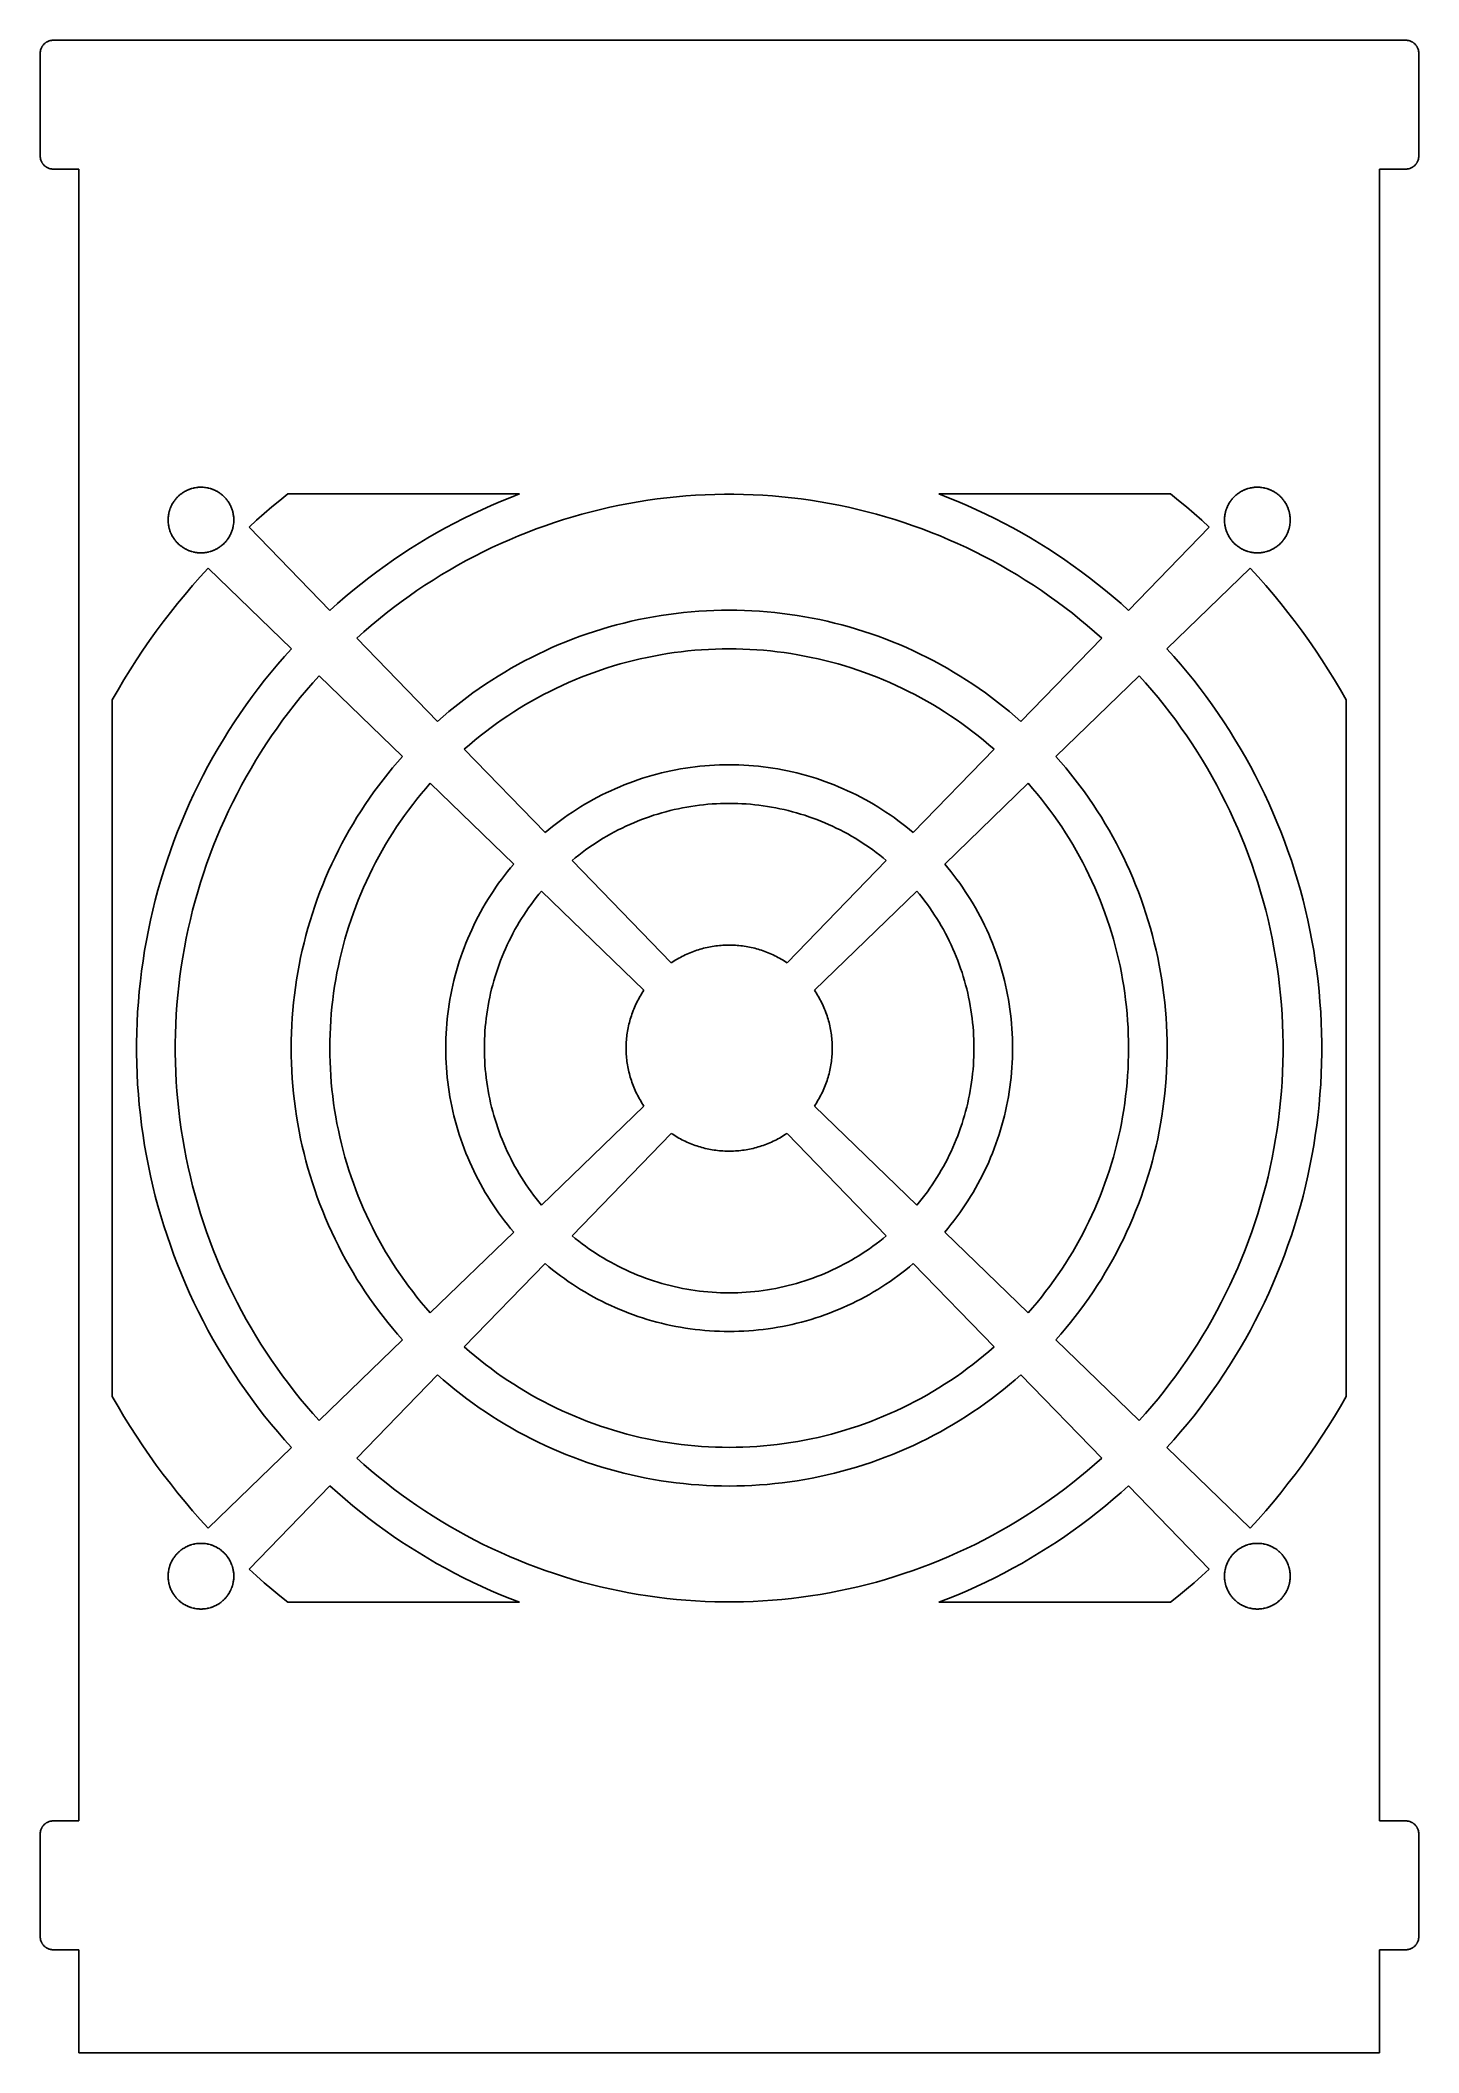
# Model space of a CAD drawing. Header units: metres. Extents: x -3 to 104, y -8 to 148.
import ezdxf

# ---------------------------------------------------------------- set-up
doc = ezdxf.new("R2010")
doc.units = ezdxf.units.M

msp = doc.modelspace()

# ---------------------------------------------------------------- linework, layer by layer
for p, q in [((-2.99902, 147.285), (-3, 147.268)), ((-3, 147.268), (-3, 139.232)), ((-2.99805, 147.319), (-2.99902, 147.303)), ((-2.99902, 147.303), (-2.99902, 147.285)), ((-2.99023, 147.39), (-2.99805, 147.319)), ((-2.9873, 147.406), (-2.99023, 147.39)), ((-2.98438, 147.424), (-2.9873, 147.406)), ((-2.98145, 147.44), (-2.98438, 147.424)), ((-2.97852, 147.458), (-2.98145, 147.44)), ((-2.97461, 147.475), (-2.97852, 147.458)), ((-2.9707, 147.492), (-2.97461, 147.475)), ((-2.95117, 147.559), (-2.9707, 147.492)), ((-2.93359, 147.608), (-2.95117, 147.559)), ((-2.92676, 147.625), (-2.93359, 147.608)), ((-2.9209, 147.641), (-2.92676, 147.625)), ((-2.91309, 147.656), (-2.9209, 147.641)), ((-2.90625, 147.673), (-2.91309, 147.656)), ((-2.88281, 147.72), (-2.90625, 147.673)), ((-2.875, 147.734), (-2.88281, 147.72)), ((-2.86621, 147.75), (-2.875, 147.734)), ((-2.85742, 147.765), (-2.86621, 147.75)), ((-2.84766, 147.78), (-2.85742, 147.765)), ((-2.83887, 147.795), (-2.84766, 147.78)), ((-2.8291, 147.81), (-2.83887, 147.795)), ((-2.81934, 147.823), (-2.8291, 147.81)), ((-2.80859, 147.838), (-2.81934, 147.823)), ((-2.79883, 147.852), (-2.80859, 147.838)), ((-2.77734, 147.879), (-2.79883, 147.852)), ((-2.76562, 147.893), (-2.77734, 147.879)), ((-2.75488, 147.906), (-2.76562, 147.893)), ((-2.71973, 147.944), (-2.75488, 147.906)), ((-2.69434, 147.97), (-2.71973, 147.944)), ((-2.65625, 148.005), (-2.69434, 147.97)), ((-2.64258, 148.016), (-2.65625, 148.005)), ((-2.62891, 148.027), (-2.64258, 148.016)), ((-2.60156, 148.049), (-2.62891, 148.027)), ((-2.58789, 148.059), (-2.60156, 148.049)), ((-2.57324, 148.069), (-2.58789, 148.059)), ((-2.55957, 148.079), (-2.57324, 148.069)), ((-2.54492, 148.089), (-2.55957, 148.079)), ((-2.53027, 148.098), (-2.54492, 148.089)), ((-2.51465, 148.107), (-2.53027, 148.098)), ((-2.5, 148.116), (-2.51465, 148.107)), ((-2.48438, 148.125), (-2.5, 148.116)), ((-2.46973, 148.133), (-2.48438, 148.125)), ((-2.42285, 148.156), (-2.46973, 148.133)), ((-2.40625, 148.163), (-2.42285, 148.156)), ((-2.39062, 148.171), (-2.40625, 148.163)), ((-2.375, 148.177), (-2.39062, 148.171)), ((-2.3584, 148.184), (-2.375, 148.177)), ((-2.30859, 148.201), (-2.3584, 148.184)), ((-2.24219, 148.221), (-2.30859, 148.201)), ((-2.22461, 148.225), (-2.24219, 148.221)), ((-2.20801, 148.229), (-2.22461, 148.225)), ((-2.19043, 148.231), (-2.20801, 148.229)), ((-2.17383, 148.234), (-2.19043, 148.231)), ((-2.15625, 148.237), (-2.17383, 148.234)), ((-2.13965, 148.24), (-2.15625, 148.237)), ((-2.06934, 148.248), (-2.13965, 148.24)), ((-2.05273, 148.249), (-2.06934, 148.248)), ((-2.03516, 148.249), (-2.05273, 148.249)), ((-2.01758, 148.25), (-2.03516, 148.249)), ((103.018, 148.25), (-2.01758, 148.25)), ((103.035, 148.249), (103.018, 148.25)), ((103.053, 148.249), (103.035, 148.249)), ((103.069, 148.248), (103.053, 148.249)), ((103.14, 148.24), (103.069, 148.248)), ((103.156, 148.237), (103.14, 148.24)), ((103.174, 148.234), (103.156, 148.237)), ((103.19, 148.231), (103.174, 148.234)), ((103.208, 148.229), (103.19, 148.231)), ((103.225, 148.225), (103.208, 148.229)), ((103.242, 148.221), (103.225, 148.225)), ((103.309, 148.201), (103.242, 148.221)), ((103.358, 148.184), (103.309, 148.201)), ((103.375, 148.177), (103.358, 148.184)), ((103.391, 148.171), (103.375, 148.177)), ((103.406, 148.163), (103.391, 148.171)), ((103.423, 148.156), (103.406, 148.163)), ((103.47, 148.133), (103.423, 148.156)), ((103.484, 148.125), (103.47, 148.133)), ((103.5, 148.116), (103.484, 148.125)), ((103.515, 148.107), (103.5, 148.116)), ((103.53, 148.098), (103.515, 148.107)), ((103.545, 148.089), (103.53, 148.098)), ((103.56, 148.079), (103.545, 148.089)), ((103.573, 148.069), (103.56, 148.079)), ((103.588, 148.059), (103.573, 148.069)), ((103.602, 148.049), (103.588, 148.059)), ((103.629, 148.027), (103.602, 148.049)), ((103.643, 148.016), (103.629, 148.027)), ((103.656, 148.005), (103.643, 148.016)), ((103.694, 147.97), (103.656, 148.005)), ((103.72, 147.944), (103.694, 147.97)), ((103.755, 147.906), (103.72, 147.944)), ((103.766, 147.893), (103.755, 147.906)), ((103.777, 147.879), (103.766, 147.893)), ((103.799, 147.852), (103.777, 147.879)), ((103.809, 147.838), (103.799, 147.852)), ((103.819, 147.823), (103.809, 147.838)), ((103.829, 147.81), (103.819, 147.823)), ((103.839, 147.795), (103.829, 147.81)), ((103.848, 147.78), (103.839, 147.795)), ((103.857, 147.765), (103.848, 147.78)), ((103.866, 147.75), (103.857, 147.765)), ((103.875, 147.734), (103.866, 147.75)), ((103.883, 147.72), (103.875, 147.734)), ((103.906, 147.673), (103.883, 147.72)), ((103.913, 147.656), (103.906, 147.673)), ((103.921, 147.641), (103.913, 147.656)), ((103.927, 147.625), (103.921, 147.641)), ((103.934, 147.608), (103.927, 147.625)), ((103.951, 147.559), (103.934, 147.608)), ((103.971, 147.492), (103.951, 147.559)), ((103.975, 147.475), (103.971, 147.492)), ((103.979, 147.458), (103.975, 147.475)), ((103.981, 147.44), (103.979, 147.458)), ((103.984, 147.424), (103.981, 147.44)), ((103.987, 147.406), (103.984, 147.424)), ((103.99, 147.39), (103.987, 147.406)), ((103.998, 147.319), (103.99, 147.39)), ((103.999, 147.303), (103.998, 147.319)), ((103.999, 147.285), (103.999, 147.303)), ((104, 147.268), (103.999, 147.285)), ((104, 139.232), (104, 147.268)), ((-3, 139.232), (-2.99902, 139.215)), ((-2.99902, 139.215), (-2.99902, 139.197)), ((-2.99902, 139.197), (-2.99805, 139.181)), ((-2.99805, 139.181), (-2.99023, 139.11)), ((-2.99023, 139.11), (-2.9873, 139.094)), ((-2.9873, 139.094), (-2.98438, 139.076)), ((-2.98438, 139.076), (-2.98145, 139.06)), ((103.981, 139.06), (103.984, 139.076)), ((103.984, 139.076), (103.987, 139.094)), ((103.987, 139.094), (103.99, 139.11)), ((103.99, 139.11), (103.998, 139.181)), ((103.998, 139.181), (103.999, 139.197)), ((103.999, 139.215), (104, 139.232)), ((103.999, 139.197), (103.999, 139.215)), ((-2.98145, 139.06), (-2.97852, 139.042)), ((-2.97852, 139.042), (-2.97461, 139.025)), ((-2.97461, 139.025), (-2.9707, 139.008)), ((-2.9707, 139.008), (-2.95117, 138.941)), ((-2.95117, 138.941), (-2.93359, 138.892)), ((-2.93359, 138.892), (-2.92676, 138.875)), ((-2.92676, 138.875), (-2.9209, 138.859)), ((-2.9209, 138.859), (-2.91309, 138.844)), ((-2.91309, 138.844), (-2.90625, 138.827)), ((-2.90625, 138.827), (-2.88281, 138.78)), ((-2.88281, 138.78), (-2.875, 138.766)), ((-2.875, 138.766), (-2.86621, 138.75)), ((-2.86621, 138.75), (-2.85742, 138.735)), ((-2.85742, 138.735), (-2.84766, 138.72)), ((-2.84766, 138.72), (-2.83887, 138.705)), ((-2.83887, 138.705), (-2.8291, 138.69)), ((-2.8291, 138.69), (-2.81934, 138.677)), ((-2.81934, 138.677), (-2.80859, 138.662)), ((-2.80859, 138.662), (-2.79883, 138.648)), ((-2.79883, 138.648), (-2.77734, 138.621)), ((-2.77734, 138.621), (-2.76562, 138.607)), ((-2.76562, 138.607), (-2.75488, 138.594)), ((-2.75488, 138.594), (-2.71973, 138.556)), ((-2.71973, 138.556), (-2.69434, 138.53)), ((-2.69434, 138.53), (-2.65625, 138.495)), ((-2.65625, 138.495), (-2.64258, 138.484)), ((-2.64258, 138.484), (-2.62891, 138.473)), ((-2.62891, 138.473), (-2.60156, 138.451)), ((-2.60156, 138.451), (-2.58789, 138.441)), ((-2.58789, 138.441), (-2.57324, 138.431)), ((-2.57324, 138.431), (-2.55957, 138.421)), ((-2.55957, 138.421), (-2.54492, 138.411)), ((-2.54492, 138.411), (-2.53027, 138.402)), ((-2.53027, 138.402), (-2.51465, 138.393)), ((-2.51465, 138.393), (-2.5, 138.384)), ((-2.5, 138.384), (-2.48438, 138.375)), ((-2.48438, 138.375), (-2.46973, 138.367)), ((-2.46973, 138.367), (-2.42285, 138.344)), ((-2.42285, 138.344), (-2.40625, 138.337)), ((-2.40625, 138.337), (-2.39062, 138.329)), ((-2.39062, 138.329), (-2.375, 138.323)), ((-2.375, 138.323), (-2.3584, 138.316)), ((-2.3584, 138.316), (-2.30859, 138.299)), ((-2.30859, 138.299), (-2.24219, 138.279)), ((-2.24219, 138.279), (-2.22461, 138.275)), ((-2.22461, 138.275), (-2.20801, 138.271)), ((-2.20801, 138.271), (-2.19043, 138.269)), ((-2.19043, 138.269), (-2.17383, 138.266)), ((-2.17383, 138.266), (-2.15625, 138.263)), ((-2.15625, 138.263), (-2.13965, 138.26)), ((-2.13965, 138.26), (-2.06934, 138.252)), ((-2.06934, 138.252), (-2.05273, 138.251)), ((-2.05273, 138.251), (-2.03516, 138.251)), ((-2.03516, 138.251), (-2.01758, 138.25)), ((-2.01758, 138.25), (0, 138.25)), ((0, 138.25), (0, 10)), ((100.95, 10), (100.95, 138.25)), ((100.95, 138.25), (103.018, 138.25)), ((103.018, 138.25), (103.035, 138.251)), ((103.035, 138.251), (103.053, 138.251)), ((103.053, 138.251), (103.069, 138.252)), ((103.069, 138.252), (103.14, 138.26)), ((103.14, 138.26), (103.156, 138.263)), ((103.156, 138.263), (103.174, 138.266)), ((103.174, 138.266), (103.19, 138.269)), ((103.19, 138.269), (103.208, 138.271)), ((103.208, 138.271), (103.225, 138.275)), ((103.225, 138.275), (103.242, 138.279)), ((103.242, 138.279), (103.309, 138.299)), ((103.309, 138.299), (103.358, 138.316)), ((103.358, 138.316), (103.375, 138.323)), ((103.375, 138.323), (103.391, 138.329)), ((103.391, 138.329), (103.406, 138.337)), ((103.406, 138.337), (103.423, 138.344)), ((103.423, 138.344), (103.47, 138.367)), ((103.47, 138.367), (103.484, 138.375)), ((103.484, 138.375), (103.5, 138.384)), ((103.5, 138.384), (103.515, 138.393)), ((103.515, 138.393), (103.53, 138.402)), ((103.53, 138.402), (103.545, 138.411)), ((103.545, 138.411), (103.56, 138.421)), ((103.56, 138.421), (103.573, 138.431)), ((103.573, 138.431), (103.588, 138.441)), ((103.588, 138.441), (103.602, 138.451)), ((103.602, 138.451), (103.629, 138.473)), ((103.629, 138.473), (103.643, 138.484)), ((103.643, 138.484), (103.656, 138.495)), ((103.656, 138.495), (103.694, 138.53)), ((103.694, 138.53), (103.72, 138.556)), ((103.72, 138.556), (103.755, 138.594)), ((103.755, 138.594), (103.766, 138.607)), ((103.766, 138.607), (103.777, 138.621)), ((103.777, 138.621), (103.799, 138.648)), ((103.799, 138.648), (103.809, 138.662)), ((103.809, 138.662), (103.819, 138.677)), ((103.819, 138.677), (103.829, 138.69)), ((103.829, 138.69), (103.839, 138.705)), ((103.839, 138.705), (103.848, 138.72)), ((103.848, 138.72), (103.857, 138.735)), ((103.857, 138.735), (103.866, 138.75)), ((103.866, 138.75), (103.875, 138.766)), ((103.875, 138.766), (103.883, 138.78)), ((103.883, 138.78), (103.906, 138.827)), ((103.906, 138.827), (103.913, 138.844)), ((103.913, 138.844), (103.921, 138.859)), ((103.921, 138.859), (103.927, 138.875)), ((103.927, 138.875), (103.934, 138.892)), ((103.934, 138.892), (103.951, 138.941)), ((103.951, 138.941), (103.971, 139.008)), ((103.971, 139.008), (103.975, 139.025)), ((103.975, 139.025), (103.979, 139.042)), ((103.979, 139.042), (103.981, 139.06)), ((7.41211, 112.499), (7.43848, 112.534)), ((7.43848, 112.534), (7.46582, 112.57)), ((7.46582, 112.57), (7.49316, 112.604)), ((7.49316, 112.604), (7.52148, 112.639)), ((7.52148, 112.639), (7.55078, 112.673)), ((7.55078, 112.673), (7.58008, 112.706)), ((7.58008, 112.706), (7.61035, 112.739)), ((7.61035, 112.739), (7.64062, 112.771)), ((7.64062, 112.771), (7.67188, 112.803)), ((7.67188, 112.803), (7.73633, 112.865)), ((7.73633, 112.865), (7.76855, 112.895)), ((7.76855, 112.895), (7.80176, 112.925)), ((7.80176, 112.925), (7.87012, 112.981)), ((7.87012, 112.981), (7.90527, 113.01)), ((7.90527, 113.01), (7.94043, 113.036)), ((7.94043, 113.036), (7.97656, 113.063)), ((7.97656, 113.063), (8.04883, 113.114)), ((8.04883, 113.114), (8.08594, 113.139)), ((8.08594, 113.139), (8.16211, 113.186)), ((8.16211, 113.186), (8.23828, 113.23)), ((8.23828, 113.23), (8.27832, 113.252)), ((8.27832, 113.252), (8.31738, 113.272)), ((8.31738, 113.272), (8.39746, 113.312)), ((8.39746, 113.312), (8.4375, 113.329)), ((8.4375, 113.329), (8.47852, 113.348)), ((8.47852, 113.348), (8.51953, 113.364)), ((8.51953, 113.364), (8.56152, 113.381)), ((8.56152, 113.381), (8.60254, 113.396)), ((8.60254, 113.396), (8.64453, 113.411)), ((8.64453, 113.411), (8.68652, 113.425)), ((8.68652, 113.425), (8.72949, 113.438)), ((8.72949, 113.438), (8.77246, 113.451)), ((8.77246, 113.451), (8.8584, 113.475)), ((8.8584, 113.475), (8.90137, 113.484)), ((8.90137, 113.484), (8.94531, 113.494)), ((8.94531, 113.494), (8.98828, 113.503)), ((8.98828, 113.503), (9.03223, 113.512)), ((9.03223, 113.512), (9.12012, 113.525)), ((9.12012, 113.525), (9.16406, 113.531)), ((9.16406, 113.531), (9.20801, 113.536)), ((9.20801, 113.536), (9.25293, 113.54)), ((9.25293, 113.54), (9.29688, 113.544)), ((9.29688, 113.544), (9.3418, 113.547)), ((9.3418, 113.547), (9.38574, 113.549)), ((9.38574, 113.549), (9.43066, 113.55)), ((9.43066, 113.55), (9.51953, 113.55)), ((9.51953, 113.55), (9.56445, 113.549)), ((9.56445, 113.549), (9.6084, 113.547)), ((9.6084, 113.547), (9.65332, 113.544)), ((9.65332, 113.544), (9.74121, 113.536)), ((9.74121, 113.536), (9.78613, 113.531)), ((9.78613, 113.531), (9.83008, 113.525)), ((9.83008, 113.525), (9.91797, 113.512)), ((9.91797, 113.512), (9.96191, 113.503)), ((9.96191, 113.503), (10.0049, 113.494)), ((10.0049, 113.494), (10.0488, 113.484)), ((10.0488, 113.484), (10.0918, 113.475)), ((10.0918, 113.475), (10.1777, 113.451)), ((10.1777, 113.451), (10.2207, 113.438)), ((10.2207, 113.438), (10.2627, 113.425)), ((10.2627, 113.425), (10.3057, 113.411)), ((10.3057, 113.411), (10.3467, 113.396)), ((10.3467, 113.396), (10.3887, 113.381)), ((10.3887, 113.381), (10.4307, 113.364)), ((10.4307, 113.364), (10.4717, 113.348)), ((10.4717, 113.348), (10.5117, 113.329)), ((10.5117, 113.329), (10.5527, 113.312)), ((10.5527, 113.312), (10.6328, 113.272)), ((10.6328, 113.272), (10.6719, 113.252)), ((10.6719, 113.252), (10.7109, 113.23)), ((10.7109, 113.23), (10.75, 113.208)), ((10.75, 113.208), (10.7881, 113.186)), ((10.7881, 113.186), (10.8643, 113.139)), ((10.8643, 113.139), (10.9014, 113.114)), ((10.9014, 113.114), (10.9736, 113.063)), ((10.9736, 113.063), (11.0098, 113.036)), ((11.0098, 113.036), (11.0449, 113.01)), ((11.0449, 113.01), (11.0801, 112.981)), ((11.0801, 112.981), (11.1484, 112.925)), ((11.1484, 112.925), (11.1816, 112.895)), ((11.1816, 112.895), (11.2139, 112.865)), ((11.2139, 112.865), (11.2783, 112.803)), ((11.2783, 112.803), (11.3096, 112.771)), ((11.3096, 112.771), (11.3398, 112.739)), ((11.3398, 112.739), (11.3701, 112.706)), ((11.3701, 112.706), (11.3994, 112.673)), ((11.3994, 112.673), (11.4287, 112.639)), ((11.4287, 112.639), (11.457, 112.604)), ((11.457, 112.604), (11.4844, 112.57)), ((11.4844, 112.57), (11.5117, 112.534)), ((11.5117, 112.534), (11.5381, 112.499)), ((14.9863, 112.019), (15.5938, 112.523)), ((15.5938, 112.523), (16.208, 113.021)), ((16.208, 113.021), (34.1885, 113.021)), ((33.4531, 112.734), (32.7217, 112.437)), ((34.1885, 113.021), (33.4531, 112.734)), ((43.4189, 112.417), (44.1553, 112.533)), ((44.1553, 112.533), (44.8945, 112.637)), ((44.8945, 112.637), (45.6348, 112.727)), ((45.6348, 112.727), (46.377, 112.805)), ((46.377, 112.805), (47.1211, 112.869)), ((47.1211, 112.869), (47.8652, 112.921)), ((47.8652, 112.921), (48.6104, 112.96)), ((48.6104, 112.96), (49.3555, 112.985)), ((49.3555, 112.985), (50.1016, 112.998)), ((50.1016, 112.998), (50.8477, 112.998)), ((50.8477, 112.998), (51.5938, 112.985)), ((51.5938, 112.985), (52.3398, 112.96)), ((52.3398, 112.96), (53.085, 112.921)), ((53.085, 112.921), (53.8291, 112.869)), ((53.8291, 112.869), (54.5723, 112.805)), ((54.5723, 112.805), (55.3145, 112.727)), ((55.3145, 112.727), (56.0557, 112.637)), ((56.0557, 112.637), (56.7939, 112.533)), ((56.7939, 112.533), (57.5312, 112.417)), ((67.4971, 112.734), (66.7607, 113.021)), ((66.7607, 113.021), (84.7422, 113.021)), ((68.2285, 112.437), (67.4971, 112.734)), ((84.7422, 113.021), (85.3564, 112.523)), ((85.3564, 112.523), (85.9639, 112.019)), ((89.4121, 112.499), (89.4385, 112.534)), ((89.4385, 112.534), (89.4658, 112.57)), ((89.4658, 112.57), (89.4932, 112.604)), ((89.4932, 112.604), (89.5215, 112.639)), ((89.5215, 112.639), (89.5508, 112.673)), ((89.5508, 112.673), (89.5801, 112.706)), ((89.5801, 112.706), (89.6104, 112.739)), ((89.6104, 112.739), (89.6406, 112.771)), ((89.6406, 112.771), (89.6719, 112.803)), ((89.6719, 112.803), (89.7363, 112.865)), ((89.7363, 112.865), (89.7686, 112.895)), ((89.7686, 112.895), (89.8018, 112.925)), ((89.8018, 112.925), (89.8701, 112.981)), ((89.8701, 112.981), (89.9053, 113.01)), ((89.9053, 113.01), (89.9404, 113.036)), ((89.9404, 113.036), (89.9766, 113.063)), ((89.9766, 113.063), (90.0488, 113.114)), ((90.0488, 113.114), (90.0859, 113.139)), ((90.0859, 113.139), (90.1621, 113.186)), ((90.1621, 113.186), (90.2383, 113.23)), ((90.2383, 113.23), (90.2783, 113.252)), ((90.2783, 113.252), (90.3174, 113.272)), ((90.3174, 113.272), (90.3975, 113.312)), ((90.3975, 113.312), (90.4375, 113.329)), ((90.4375, 113.329), (90.4785, 113.348)), ((90.4785, 113.348), (90.5195, 113.364)), ((90.5195, 113.364), (90.5615, 113.381)), ((90.5615, 113.381), (90.6025, 113.396)), ((90.6025, 113.396), (90.6445, 113.411)), ((90.6445, 113.411), (90.6865, 113.425)), ((90.6865, 113.425), (90.7295, 113.438)), ((90.7295, 113.438), (90.7725, 113.451)), ((90.7725, 113.451), (90.8584, 113.475)), ((90.8584, 113.475), (90.9014, 113.484)), ((90.9014, 113.484), (90.9453, 113.494)), ((90.9453, 113.494), (90.9883, 113.503)), ((90.9883, 113.503), (91.0322, 113.512)), ((91.0322, 113.512), (91.1201, 113.525)), ((91.1201, 113.525), (91.1641, 113.531)), ((91.1641, 113.531), (91.208, 113.536)), ((91.208, 113.536), (91.2529, 113.54)), ((91.2529, 113.54), (91.2969, 113.544)), ((91.2969, 113.544), (91.3418, 113.547)), ((91.3418, 113.547), (91.3857, 113.549)), ((91.3857, 113.549), (91.4307, 113.55)), ((91.4307, 113.55), (91.5195, 113.55)), ((91.5195, 113.55), (91.5645, 113.549)), ((91.5645, 113.549), (91.6084, 113.547)), ((91.6084, 113.547), (91.6533, 113.544)), ((91.6533, 113.544), (91.7412, 113.536)), ((91.7412, 113.536), (91.7861, 113.531)), ((91.7861, 113.531), (91.8301, 113.525)), ((91.8301, 113.525), (91.918, 113.512)), ((91.918, 113.512), (91.9619, 113.503)), ((91.9619, 113.503), (92.0049, 113.494)), ((92.0049, 113.494), (92.0488, 113.484)), ((92.0488, 113.484), (92.0918, 113.475)), ((92.0918, 113.475), (92.1777, 113.451)), ((92.1777, 113.451), (92.2207, 113.438)), ((92.2207, 113.438), (92.2627, 113.425)), ((92.2627, 113.425), (92.3057, 113.411)), ((92.3057, 113.411), (92.3467, 113.396)), ((92.3467, 113.396), (92.3887, 113.381)), ((92.3887, 113.381), (92.4307, 113.364)), ((92.4307, 113.364), (92.4717, 113.348)), ((92.4717, 113.348), (92.5117, 113.329)), ((92.5117, 113.329), (92.5527, 113.312)), ((92.5527, 113.312), (92.6328, 113.272)), ((92.6328, 113.272), (92.6719, 113.252)), ((92.6719, 113.252), (92.7109, 113.23)), ((92.7109, 113.23), (92.75, 113.208)), ((92.75, 113.208), (92.7881, 113.186)), ((92.7881, 113.186), (92.8643, 113.139)), ((92.8643, 113.139), (92.9014, 113.114)), ((92.9014, 113.114), (92.9736, 113.063)), ((92.9736, 113.063), (93.0098, 113.036)), ((93.0098, 113.036), (93.0449, 113.01)), ((93.0449, 113.01), (93.0801, 112.981)), ((93.0801, 112.981), (93.1484, 112.925)), ((93.1484, 112.925), (93.1816, 112.895)), ((93.1816, 112.895), (93.2139, 112.865)), ((93.2139, 112.865), (93.2783, 112.803)), ((93.2783, 112.803), (93.3096, 112.771)), ((93.3096, 112.771), (93.3398, 112.739)), ((93.3398, 112.739), (93.3701, 112.706)), ((93.3701, 112.706), (93.3994, 112.673)), ((93.3994, 112.673), (93.4287, 112.639)), ((93.4287, 112.639), (93.457, 112.604)), ((93.457, 112.604), (93.4844, 112.57)), ((93.4844, 112.57), (93.5117, 112.534)), ((93.5117, 112.534), (93.5381, 112.499)), ((6.9248, 111), (6.92676, 111.089)), ((6.92676, 110.911), (6.9248, 111)), ((6.92676, 111.089), (6.92871, 111.134)), ((6.92871, 111.134), (6.93164, 111.178)), ((6.93164, 111.178), (6.93457, 111.223)), ((6.93457, 111.223), (6.94434, 111.311)), ((6.94434, 111.311), (6.95605, 111.398)), ((6.95605, 111.398), (6.97168, 111.486)), ((6.97168, 111.486), (6.98047, 111.53)), ((6.98047, 111.53), (6.99023, 111.573)), ((6.99023, 111.573), (7.00098, 111.617)), ((7.00098, 111.617), (7.01172, 111.66)), ((7.01172, 111.66), (7.02344, 111.703)), ((7.02344, 111.703), (7.03613, 111.745)), ((7.03613, 111.745), (7.0498, 111.788)), ((7.0498, 111.788), (7.06348, 111.83)), ((7.06348, 111.83), (7.09473, 111.914)), ((7.09473, 111.914), (7.11035, 111.955)), ((7.11035, 111.955), (7.14551, 112.037)), ((7.14551, 112.037), (7.16406, 112.078)), ((7.16406, 112.078), (7.18262, 112.118)), ((7.18262, 112.118), (7.20312, 112.157)), ((7.20312, 112.157), (7.22363, 112.197)), ((7.22363, 112.197), (7.2666, 112.275)), ((7.2666, 112.275), (7.28906, 112.313)), ((7.28906, 112.313), (7.3125, 112.352)), ((7.3125, 112.352), (7.33594, 112.389)), ((7.33594, 112.389), (7.36133, 112.426)), ((7.36133, 112.426), (7.38574, 112.463)), ((7.38574, 112.463), (7.41211, 112.499)), ((11.5381, 112.499), (11.5635, 112.463)), ((11.5635, 112.463), (11.5889, 112.426)), ((11.5889, 112.426), (11.6377, 112.352)), ((11.6377, 112.352), (11.6611, 112.313)), ((11.6611, 112.313), (11.6836, 112.275)), ((11.6836, 112.275), (11.7266, 112.197)), ((11.7266, 112.197), (11.7471, 112.157)), ((11.7471, 112.157), (11.7666, 112.118)), ((11.7666, 112.118), (11.7861, 112.078)), ((11.7861, 112.078), (11.8047, 112.037)), ((11.8047, 112.037), (11.8223, 111.996)), ((11.8223, 111.996), (11.8555, 111.914)), ((11.8555, 111.914), (11.8711, 111.872)), ((11.8711, 111.872), (11.9004, 111.788)), ((11.9004, 111.788), (11.9141, 111.745)), ((11.9141, 111.745), (11.9258, 111.703)), ((11.9258, 111.703), (11.9385, 111.66)), ((11.9385, 111.66), (11.9492, 111.617)), ((11.9492, 111.617), (11.96, 111.573)), ((11.96, 111.573), (11.9697, 111.53)), ((11.9697, 111.53), (11.9785, 111.486)), ((11.9785, 111.486), (11.9863, 111.442)), ((11.9863, 111.442), (12, 111.354)), ((12, 111.354), (12.0059, 111.311)), ((12.0059, 111.311), (12.0156, 111.223)), ((12.0156, 111.223), (12.0186, 111.178)), ((12.0186, 111.178), (12.0215, 111.134)), ((12.0215, 111.134), (12.0234, 111.089)), ((12.0234, 111.089), (12.0254, 111)), ((12.0254, 111), (12.0234, 110.911)), ((13.208, 110.45), (13.793, 110.981)), ((13.793, 110.981), (14.3857, 111.504)), ((14.3857, 111.504), (14.9863, 112.019)), ((29.8516, 111.118), (29.1494, 110.758)), ((30.5605, 111.466), (29.8516, 111.118)), ((31.2754, 111.802), (30.5605, 111.466)), ((31.9961, 112.125), (31.2754, 111.802)), ((32.7217, 112.437), (31.9961, 112.125)), ((36.9072, 110.804), (37.6172, 111.032)), ((37.6172, 111.032), (38.3311, 111.249)), ((38.3311, 111.249), (39.0488, 111.454)), ((39.0488, 111.454), (39.7695, 111.646)), ((39.7695, 111.646), (40.4941, 111.825)), ((40.4941, 111.825), (41.2207, 111.992)), ((41.2207, 111.992), (41.9512, 112.146)), ((41.9512, 112.146), (42.6836, 112.288)), ((42.6836, 112.288), (43.4189, 112.417)), ((57.5312, 112.417), (58.2666, 112.288)), ((58.2666, 112.288), (58.999, 112.146)), ((58.999, 112.146), (59.7295, 111.992)), ((59.7295, 111.992), (60.4561, 111.825)), ((60.4561, 111.825), (61.1807, 111.646)), ((61.1807, 111.646), (61.9014, 111.454)), ((61.9014, 111.454), (62.6191, 111.249)), ((62.6191, 111.249), (63.333, 111.032)), ((63.333, 111.032), (64.043, 110.804)), ((68.9541, 112.125), (68.2285, 112.437)), ((69.6748, 111.802), (68.9541, 112.125)), ((70.3896, 111.466), (69.6748, 111.802)), ((71.0986, 111.118), (70.3896, 111.466)), ((71.8008, 110.758), (71.0986, 111.118)), ((85.9639, 112.019), (86.5645, 111.504)), ((86.5645, 111.504), (87.1562, 110.981)), ((87.1562, 110.981), (87.7412, 110.45)), ((88.9248, 111), (88.9268, 111.089)), ((88.9268, 110.911), (88.9248, 111)), ((88.9268, 111.089), (88.9287, 111.134)), ((88.9287, 111.134), (88.9316, 111.178)), ((88.9316, 111.178), (88.9346, 111.223)), ((88.9346, 111.223), (88.9443, 111.311)), ((88.9443, 111.311), (88.9561, 111.398)), ((88.9561, 111.398), (88.9717, 111.486)), ((88.9717, 111.486), (88.9805, 111.53)), ((88.9805, 111.53), (88.9902, 111.573)), ((88.9902, 111.573), (89.001, 111.617)), ((89.001, 111.617), (89.0117, 111.66)), ((89.0117, 111.66), (89.0234, 111.703)), ((89.0234, 111.703), (89.0361, 111.745)), ((89.0361, 111.745), (89.0498, 111.788)), ((89.0498, 111.788), (89.0635, 111.83)), ((89.0635, 111.83), (89.0947, 111.914)), ((89.0947, 111.914), (89.1104, 111.955)), ((89.1104, 111.955), (89.1455, 112.037)), ((89.1455, 112.037), (89.1641, 112.078)), ((89.1641, 112.078), (89.1826, 112.118)), ((89.1826, 112.118), (89.2031, 112.157)), ((89.2031, 112.157), (89.2236, 112.197)), ((89.2236, 112.197), (89.2666, 112.275)), ((89.2666, 112.275), (89.2891, 112.313)), ((89.2891, 112.313), (89.3125, 112.352)), ((89.3125, 112.352), (89.3359, 112.389)), ((89.3359, 112.389), (89.3613, 112.426)), ((89.3613, 112.426), (89.3857, 112.463)), ((89.3857, 112.463), (89.4121, 112.499)), ((93.5381, 112.499), (93.5635, 112.463)), ((93.5635, 112.463), (93.5889, 112.426)), ((93.5889, 112.426), (93.6377, 112.352)), ((93.6377, 112.352), (93.6611, 112.313)), ((93.6611, 112.313), (93.6836, 112.275)), ((93.6836, 112.275), (93.7266, 112.197)), ((93.7266, 112.197), (93.7471, 112.157)), ((93.7471, 112.157), (93.7666, 112.118)), ((93.7666, 112.118), (93.7861, 112.078)), ((93.7861, 112.078), (93.8047, 112.037)), ((93.8047, 112.037), (93.8223, 111.996)), ((93.8223, 111.996), (93.8555, 111.914)), ((93.8555, 111.914), (93.8711, 111.872)), ((93.8711, 111.872), (93.9004, 111.788)), ((93.9004, 111.788), (93.9141, 111.745)), ((93.9141, 111.745), (93.9258, 111.703)), ((93.9258, 111.703), (93.9385, 111.66)), ((93.9385, 111.66), (93.9492, 111.617)), ((93.9492, 111.617), (93.96, 111.573)), ((93.96, 111.573), (93.9697, 111.53)), ((93.9697, 111.53), (93.9785, 111.486)), ((93.9785, 111.486), (93.9863, 111.442)), ((93.9863, 111.442), (94, 111.354)), ((94, 111.354), (94.0059, 111.311)), ((94.0059, 111.311), (94.0156, 111.223)), ((94.0156, 111.223), (94.0186, 111.178)), ((94.0186, 111.178), (94.0215, 111.134)), ((94.0215, 111.134), (94.0234, 111.089)), ((94.0234, 111.089), (94.0254, 111)), ((94.0254, 111), (94.0234, 110.911)), ((6.92871, 110.866), (6.92676, 110.911)), ((6.93164, 110.822), (6.92871, 110.866)), ((6.93457, 110.777), (6.93164, 110.822)), ((6.94434, 110.689), (6.93457, 110.777)), ((6.95605, 110.602), (6.94434, 110.689)), ((6.97168, 110.514), (6.95605, 110.602)), ((6.98047, 110.47), (6.97168, 110.514)), ((6.99023, 110.427), (6.98047, 110.47)), ((7.00098, 110.383), (6.99023, 110.427)), ((7.01172, 110.34), (7.00098, 110.383)), ((7.02344, 110.297), (7.01172, 110.34)), ((7.03613, 110.255), (7.02344, 110.297)), ((7.0498, 110.212), (7.03613, 110.255)), ((7.06348, 110.17), (7.0498, 110.212)), ((7.09473, 110.086), (7.06348, 110.17)), ((7.11035, 110.045), (7.09473, 110.086)), ((7.14551, 109.963), (7.11035, 110.045)), ((7.16406, 109.922), (7.14551, 109.963)), ((7.18262, 109.882), (7.16406, 109.922)), ((7.20312, 109.843), (7.18262, 109.882)), ((7.22363, 109.803), (7.20312, 109.843)), ((7.2666, 109.725), (7.22363, 109.803)), ((7.28906, 109.687), (7.2666, 109.725)), ((7.3125, 109.648), (7.28906, 109.687)), ((7.33594, 109.611), (7.3125, 109.648)), ((7.36133, 109.574), (7.33594, 109.611)), ((7.38574, 109.537), (7.36133, 109.574)), ((7.41211, 109.501), (7.38574, 109.537)), ((7.43848, 109.466), (7.41211, 109.501)), ((7.46582, 109.43), (7.43848, 109.466)), ((7.49316, 109.396), (7.46582, 109.43)), ((7.52148, 109.361), (7.49316, 109.396)), ((11.457, 109.396), (11.4287, 109.361)), ((11.4844, 109.43), (11.457, 109.396)), ((11.5117, 109.466), (11.4844, 109.43)), ((11.5381, 109.501), (11.5117, 109.466)), ((11.5635, 109.537), (11.5381, 109.501)), ((11.5889, 109.574), (11.5635, 109.537)), ((11.6377, 109.648), (11.5889, 109.574)), ((11.6611, 109.687), (11.6377, 109.648)), ((11.6836, 109.725), (11.6611, 109.687)), ((11.7266, 109.803), (11.6836, 109.725)), ((11.7471, 109.843), (11.7266, 109.803)), ((11.7666, 109.882), (11.7471, 109.843)), ((11.7861, 109.922), (11.7666, 109.882)), ((11.8047, 109.963), (11.7861, 109.922)), ((11.8223, 110.004), (11.8047, 109.963)), ((11.8555, 110.086), (11.8223, 110.004)), ((11.8711, 110.128), (11.8555, 110.086)), ((11.9004, 110.212), (11.8711, 110.128)), ((11.9141, 110.255), (11.9004, 110.212)), ((11.9258, 110.297), (11.9141, 110.255)), ((11.9385, 110.34), (11.9258, 110.297)), ((11.9492, 110.383), (11.9385, 110.34)), ((11.96, 110.427), (11.9492, 110.383)), ((11.9697, 110.47), (11.96, 110.427)), ((11.9785, 110.514), (11.9697, 110.47)), ((11.9863, 110.558), (11.9785, 110.514)), ((12, 110.646), (11.9863, 110.558)), ((12.0059, 110.689), (12, 110.646)), ((12.0156, 110.777), (12.0059, 110.689)), ((12.0186, 110.822), (12.0156, 110.777)), ((12.0215, 110.866), (12.0186, 110.822)), ((12.0234, 110.911), (12.0215, 110.866)), ((19.4727, 103.982), (13.208, 110.45)), ((27.0791, 109.605), (26.4023, 109.198)), ((27.7627, 110.002), (27.0791, 109.605)), ((28.4521, 110.386), (27.7627, 110.002)), ((29.1494, 110.758), (28.4521, 110.386)), ((32.7402, 109.172), (33.4219, 109.474)), ((33.4219, 109.474), (34.1094, 109.764)), ((34.1094, 109.764), (34.8018, 110.042)), ((34.8018, 110.042), (35.499, 110.308)), ((35.499, 110.308), (36.2012, 110.562)), ((36.2012, 110.562), (36.9072, 110.804)), ((64.043, 110.804), (64.749, 110.562)), ((64.749, 110.562), (65.4512, 110.308)), ((65.4512, 110.308), (66.1475, 110.042)), ((66.1475, 110.042), (66.8398, 109.764)), ((66.8398, 109.764), (67.5273, 109.474)), ((67.5273, 109.474), (68.21, 109.172)), ((72.4971, 110.386), (71.8008, 110.758)), ((73.1875, 110.002), (72.4971, 110.386)), ((73.8711, 109.605), (73.1875, 110.002)), ((74.5469, 109.198), (73.8711, 109.605)), ((87.7412, 110.45), (81.4775, 103.982)), ((88.9287, 110.866), (88.9268, 110.911)), ((88.9316, 110.822), (88.9287, 110.866)), ((88.9346, 110.777), (88.9316, 110.822)), ((88.9443, 110.689), (88.9346, 110.777)), ((88.9561, 110.602), (88.9443, 110.689)), ((88.9717, 110.514), (88.9561, 110.602)), ((88.9805, 110.47), (88.9717, 110.514)), ((88.9902, 110.427), (88.9805, 110.47)), ((89.001, 110.383), (88.9902, 110.427)), ((89.0117, 110.34), (89.001, 110.383)), ((89.0234, 110.297), (89.0117, 110.34)), ((89.0361, 110.255), (89.0234, 110.297)), ((89.0498, 110.212), (89.0361, 110.255)), ((89.0635, 110.17), (89.0498, 110.212)), ((89.0947, 110.086), (89.0635, 110.17)), ((89.1104, 110.045), (89.0947, 110.086)), ((89.1455, 109.963), (89.1104, 110.045)), ((89.1641, 109.922), (89.1455, 109.963)), ((89.1826, 109.882), (89.1641, 109.922)), ((89.2031, 109.843), (89.1826, 109.882)), ((89.2236, 109.803), (89.2031, 109.843)), ((89.2666, 109.725), (89.2236, 109.803)), ((89.2891, 109.687), (89.2666, 109.725)), ((89.3125, 109.648), (89.2891, 109.687)), ((89.3359, 109.611), (89.3125, 109.648)), ((89.3613, 109.574), (89.3359, 109.611)), ((89.3857, 109.537), (89.3613, 109.574)), ((89.4121, 109.501), (89.3857, 109.537)), ((89.4385, 109.466), (89.4121, 109.501)), ((89.4658, 109.43), (89.4385, 109.466)), ((89.4932, 109.396), (89.4658, 109.43)), ((89.5215, 109.361), (89.4932, 109.396)), ((93.457, 109.396), (93.4287, 109.361)), ((93.4844, 109.43), (93.457, 109.396)), ((93.5117, 109.466), (93.4844, 109.43)), ((93.5381, 109.501), (93.5117, 109.466)), ((93.5635, 109.537), (93.5381, 109.501)), ((93.5889, 109.574), (93.5635, 109.537)), ((93.6377, 109.648), (93.5889, 109.574)), ((93.6611, 109.687), (93.6377, 109.648)), ((93.6836, 109.725), (93.6611, 109.687)), ((93.7266, 109.803), (93.6836, 109.725)), ((93.7471, 109.843), (93.7266, 109.803)), ((93.7666, 109.882), (93.7471, 109.843)), ((93.7861, 109.922), (93.7666, 109.882)), ((93.8047, 109.963), (93.7861, 109.922)), ((93.8223, 110.004), (93.8047, 109.963)), ((93.8555, 110.086), (93.8223, 110.004)), ((93.8711, 110.128), (93.8555, 110.086)), ((93.9004, 110.212), (93.8711, 110.128)), ((93.9141, 110.255), (93.9004, 110.212)), ((93.9258, 110.297), (93.9141, 110.255)), ((93.9385, 110.34), (93.9258, 110.297)), ((93.9492, 110.383), (93.9385, 110.34)), ((93.96, 110.427), (93.9492, 110.383)), ((93.9697, 110.47), (93.96, 110.427)), ((93.9785, 110.514), (93.9697, 110.47)), ((93.9863, 110.558), (93.9785, 110.514)), ((94, 110.646), (93.9863, 110.558)), ((94.0059, 110.689), (94, 110.646)), ((94.0156, 110.777), (94.0059, 110.689)), ((94.0186, 110.822), (94.0156, 110.777)), ((94.0215, 110.866), (94.0186, 110.822)), ((94.0234, 110.911), (94.0215, 110.866)), ((7.55078, 109.327), (7.52148, 109.361)), ((7.58008, 109.294), (7.55078, 109.327)), ((7.61035, 109.261), (7.58008, 109.294)), ((7.64062, 109.229), (7.61035, 109.261)), ((7.67188, 109.197), (7.64062, 109.229)), ((7.73633, 109.135), (7.67188, 109.197)), ((7.76855, 109.105), (7.73633, 109.135)), ((7.80176, 109.075), (7.76855, 109.105)), ((7.87012, 109.019), (7.80176, 109.075)), ((7.90527, 108.99), (7.87012, 109.019)), ((7.94043, 108.964), (7.90527, 108.99)), ((7.97656, 108.937), (7.94043, 108.964)), ((8.04883, 108.886), (7.97656, 108.937)), ((8.08594, 108.861), (8.04883, 108.886)), ((8.16211, 108.814), (8.08594, 108.861)), ((8.23828, 108.77), (8.16211, 108.814)), ((8.27832, 108.748), (8.23828, 108.77)), ((8.31738, 108.728), (8.27832, 108.748)), ((8.39746, 108.688), (8.31738, 108.728)), ((8.4375, 108.671), (8.39746, 108.688)), ((8.47852, 108.652), (8.4375, 108.671)), ((8.51953, 108.636), (8.47852, 108.652)), ((8.56152, 108.619), (8.51953, 108.636)), ((8.60254, 108.604), (8.56152, 108.619)), ((8.64453, 108.589), (8.60254, 108.604)), ((8.68652, 108.575), (8.64453, 108.589)), ((8.72949, 108.562), (8.68652, 108.575)), ((8.77246, 108.549), (8.72949, 108.562)), ((8.8584, 108.525), (8.77246, 108.549)), ((8.90137, 108.516), (8.8584, 108.525)), ((8.94531, 108.506), (8.90137, 108.516)), ((8.98828, 108.497), (8.94531, 108.506)), ((9.03223, 108.488), (8.98828, 108.497)), ((9.12012, 108.475), (9.03223, 108.488)), ((9.16406, 108.469), (9.12012, 108.475)), ((9.20801, 108.464), (9.16406, 108.469)), ((9.25293, 108.46), (9.20801, 108.464)), ((9.29688, 108.456), (9.25293, 108.46)), ((9.3418, 108.453), (9.29688, 108.456)), ((9.38574, 108.451), (9.3418, 108.453)), ((9.43066, 108.45), (9.38574, 108.451)), ((9.51953, 108.45), (9.43066, 108.45)), ((9.56445, 108.451), (9.51953, 108.45)), ((9.6084, 108.453), (9.56445, 108.451)), ((9.65332, 108.456), (9.6084, 108.453)), ((9.74121, 108.464), (9.65332, 108.456)), ((9.78613, 108.469), (9.74121, 108.464)), ((9.83008, 108.475), (9.78613, 108.469)), ((9.91797, 108.488), (9.83008, 108.475)), ((9.96191, 108.497), (9.91797, 108.488)), ((10.0049, 108.506), (9.96191, 108.497)), ((10.0488, 108.516), (10.0049, 108.506)), ((10.0918, 108.525), (10.0488, 108.516)), ((10.1777, 108.549), (10.0918, 108.525)), ((10.2207, 108.562), (10.1777, 108.549)), ((10.2627, 108.575), (10.2207, 108.562)), ((10.3057, 108.589), (10.2627, 108.575)), ((10.3467, 108.604), (10.3057, 108.589)), ((10.3887, 108.619), (10.3467, 108.604)), ((10.4307, 108.636), (10.3887, 108.619)), ((10.4717, 108.652), (10.4307, 108.636)), ((10.5117, 108.671), (10.4717, 108.652)), ((10.5527, 108.688), (10.5117, 108.671)), ((10.6328, 108.728), (10.5527, 108.688)), ((10.6719, 108.748), (10.6328, 108.728)), ((10.7109, 108.77), (10.6719, 108.748)), ((10.75, 108.792), (10.7109, 108.77)), ((10.7881, 108.814), (10.75, 108.792)), ((10.8643, 108.861), (10.7881, 108.814)), ((10.9014, 108.886), (10.8643, 108.861)), ((10.9736, 108.937), (10.9014, 108.886)), ((11.0098, 108.964), (10.9736, 108.937)), ((11.0449, 108.99), (11.0098, 108.964)), ((11.0801, 109.019), (11.0449, 108.99)), ((11.1484, 109.075), (11.0801, 109.019)), ((11.1816, 109.105), (11.1484, 109.075)), ((11.2139, 109.135), (11.1816, 109.105)), ((11.2783, 109.197), (11.2139, 109.135)), ((11.3096, 109.229), (11.2783, 109.197)), ((11.3398, 109.261), (11.3096, 109.229)), ((11.3701, 109.294), (11.3398, 109.261)), ((11.3994, 109.327), (11.3701, 109.294)), ((11.4287, 109.361), (11.3994, 109.327)), ((24.417, 107.907), (23.7695, 107.454)), ((25.0713, 108.349), (24.417, 107.907)), ((25.7334, 108.779), (25.0713, 108.349)), ((26.4023, 109.198), (25.7334, 108.779)), ((29.4121, 107.488), (30.0654, 107.848)), ((30.0654, 107.848), (30.7256, 108.196)), ((30.7256, 108.196), (31.3916, 108.533)), ((31.3916, 108.533), (32.0625, 108.858)), ((32.0625, 108.858), (32.7402, 109.172)), ((68.21, 109.172), (68.8877, 108.858)), ((68.8877, 108.858), (69.5586, 108.533)), ((69.5586, 108.533), (70.2246, 108.196)), ((70.2246, 108.196), (70.8838, 107.848)), ((70.8838, 107.848), (71.5381, 107.488)), ((75.2168, 108.779), (74.5469, 109.198)), ((75.8789, 108.349), (75.2168, 108.779)), ((76.5332, 107.907), (75.8789, 108.349)), ((77.1797, 107.454), (76.5332, 107.907)), ((89.5508, 109.327), (89.5215, 109.361)), ((89.5801, 109.294), (89.5508, 109.327)), ((89.6104, 109.261), (89.5801, 109.294)), ((89.6406, 109.229), (89.6104, 109.261)), ((89.6719, 109.197), (89.6406, 109.229)), ((89.7363, 109.135), (89.6719, 109.197)), ((89.7686, 109.105), (89.7363, 109.135)), ((89.8018, 109.075), (89.7686, 109.105)), ((89.8701, 109.019), (89.8018, 109.075)), ((89.9053, 108.99), (89.8701, 109.019)), ((89.9404, 108.964), (89.9053, 108.99)), ((89.9766, 108.937), (89.9404, 108.964)), ((90.0488, 108.886), (89.9766, 108.937)), ((90.0859, 108.861), (90.0488, 108.886)), ((90.1621, 108.814), (90.0859, 108.861)), ((90.2383, 108.77), (90.1621, 108.814)), ((90.2783, 108.748), (90.2383, 108.77)), ((90.3174, 108.728), (90.2783, 108.748)), ((90.3975, 108.688), (90.3174, 108.728)), ((90.4375, 108.671), (90.3975, 108.688)), ((90.4785, 108.652), (90.4375, 108.671)), ((90.5195, 108.636), (90.4785, 108.652)), ((90.5615, 108.619), (90.5195, 108.636)), ((90.6025, 108.604), (90.5615, 108.619)), ((90.6445, 108.589), (90.6025, 108.604)), ((90.6865, 108.575), (90.6445, 108.589)), ((90.7295, 108.562), (90.6865, 108.575)), ((90.7725, 108.549), (90.7295, 108.562)), ((90.8584, 108.525), (90.7725, 108.549)), ((90.9014, 108.516), (90.8584, 108.525)), ((90.9453, 108.506), (90.9014, 108.516)), ((90.9883, 108.497), (90.9453, 108.506)), ((91.0322, 108.488), (90.9883, 108.497)), ((91.1201, 108.475), (91.0322, 108.488)), ((91.1641, 108.469), (91.1201, 108.475)), ((91.208, 108.464), (91.1641, 108.469)), ((91.2529, 108.46), (91.208, 108.464)), ((91.2969, 108.456), (91.2529, 108.46)), ((91.3418, 108.453), (91.2969, 108.456)), ((91.3857, 108.451), (91.3418, 108.453)), ((91.4307, 108.45), (91.3857, 108.451)), ((91.5195, 108.45), (91.4307, 108.45)), ((91.5645, 108.451), (91.5195, 108.45)), ((91.6084, 108.453), (91.5645, 108.451)), ((91.6533, 108.456), (91.6084, 108.453)), ((91.7412, 108.464), (91.6533, 108.456)), ((91.7861, 108.469), (91.7412, 108.464)), ((91.8301, 108.475), (91.7861, 108.469)), ((91.918, 108.488), (91.8301, 108.475)), ((91.9619, 108.497), (91.918, 108.488)), ((92.0049, 108.506), (91.9619, 108.497)), ((92.0488, 108.516), (92.0049, 108.506)), ((92.0918, 108.525), (92.0488, 108.516)), ((92.1777, 108.549), (92.0918, 108.525)), ((92.2207, 108.562), (92.1777, 108.549)), ((92.2627, 108.575), (92.2207, 108.562)), ((92.3057, 108.589), (92.2627, 108.575)), ((92.3467, 108.604), (92.3057, 108.589)), ((92.3887, 108.619), (92.3467, 108.604)), ((92.4307, 108.636), (92.3887, 108.619)), ((92.4717, 108.652), (92.4307, 108.636)), ((92.5117, 108.671), (92.4717, 108.652)), ((92.5527, 108.688), (92.5117, 108.671)), ((92.6328, 108.728), (92.5527, 108.688)), ((92.6719, 108.748), (92.6328, 108.728)), ((92.7109, 108.77), (92.6719, 108.748)), ((92.75, 108.792), (92.7109, 108.77)), ((92.7881, 108.814), (92.75, 108.792)), ((92.8643, 108.861), (92.7881, 108.814)), ((92.9014, 108.886), (92.8643, 108.861)), ((92.9736, 108.937), (92.9014, 108.886)), ((93.0098, 108.964), (92.9736, 108.937)), ((93.0449, 108.99), (93.0098, 108.964)), ((93.0801, 109.019), (93.0449, 108.99)), ((93.1484, 109.075), (93.0801, 109.019)), ((93.1816, 109.105), (93.1484, 109.075)), ((93.2139, 109.135), (93.1816, 109.105)), ((93.2783, 109.197), (93.2139, 109.135)), ((93.3096, 109.229), (93.2783, 109.197)), ((93.3398, 109.261), (93.3096, 109.229)), ((93.3701, 109.294), (93.3398, 109.261)), ((93.3994, 109.327), (93.3701, 109.294)), ((93.4287, 109.361), (93.3994, 109.327)), ((8.82031, 105.915), (9.41699, 106.596)), ((9.41699, 106.596), (10.0254, 107.267)), ((10.0254, 107.267), (16.4922, 101.003)), ((22.5, 106.516), (21.877, 106.03)), ((23.1309, 106.99), (22.5, 106.516)), ((23.7695, 107.454), (23.1309, 106.99)), ((26.8633, 105.937), (27.4902, 106.341)), ((27.4902, 106.341), (28.124, 106.734)), ((28.124, 106.734), (28.7646, 107.117)), ((28.7646, 107.117), (29.4121, 107.488)), ((71.5381, 107.488), (72.1855, 107.117)), ((72.1855, 107.117), (72.8262, 106.734)), ((72.8262, 106.734), (73.46, 106.341)), ((73.46, 106.341), (74.0869, 105.937)), ((77.8193, 106.99), (77.1797, 107.454)), ((78.4502, 106.516), (77.8193, 106.99)), ((79.0732, 106.03), (78.4502, 106.516)), ((84.458, 101.003), (90.9248, 107.267)), ((90.9248, 107.267), (91.5332, 106.596)), ((91.5332, 106.596), (92.1299, 105.915)), ((7.66113, 104.525), (8.23535, 105.225)), ((8.23535, 105.225), (8.82031, 105.915)), ((20.6572, 105.027), (20.0605, 104.51)), ((21.2627, 105.534), (20.6572, 105.027)), ((21.877, 106.03), (21.2627, 105.534)), ((25.0244, 104.659), (25.6299, 105.096)), ((25.6299, 105.096), (26.2432, 105.521)), ((26.2432, 105.521), (26.8633, 105.937)), ((74.0869, 105.937), (74.707, 105.521)), ((74.707, 105.521), (75.3203, 105.096)), ((75.3203, 105.096), (75.9248, 104.659)), ((79.6875, 105.534), (79.0732, 106.03)), ((80.293, 105.027), (79.6875, 105.534)), ((80.8896, 104.51), (80.293, 105.027)), ((92.1299, 105.915), (92.7148, 105.225)), ((92.7148, 105.225), (93.2891, 104.525)), ((6.54785, 103.098), (7.09863, 103.815)), ((7.09863, 103.815), (7.66113, 104.525)), ((20.0605, 104.51), (19.4727, 103.982)), ((22.6826, 102.812), (23.2559, 103.288)), ((23.2559, 103.288), (23.8379, 103.756)), ((23.8379, 103.756), (24.4277, 104.213)), ((24.4277, 104.213), (25.0244, 104.659)), ((42.8682, 103.138), (42.2939, 103.001)), ((43.4443, 103.265), (42.8682, 103.138)), ((44.0225, 103.382), (43.4443, 103.265)), ((44.6025, 103.489), (44.0225, 103.382)), ((45.1855, 103.586), (44.6025, 103.489)), ((45.7686, 103.673), (45.1855, 103.586)), ((46.3545, 103.749), (45.7686, 103.673)), ((46.9404, 103.815), (46.3545, 103.749)), ((47.5283, 103.872), (46.9404, 103.815)), ((48.1162, 103.918), (47.5283, 103.872)), ((48.7051, 103.954), (48.1162, 103.918)), ((49.2949, 103.979), (48.7051, 103.954)), ((49.8848, 103.995), (49.2949, 103.979)), ((50.4746, 104), (49.8848, 103.995)), ((51.0654, 103.995), (50.4746, 104)), ((51.6553, 103.979), (51.0654, 103.995)), ((52.2451, 103.954), (51.6553, 103.979)), ((52.834, 103.918), (52.2451, 103.954)), ((53.4219, 103.872), (52.834, 103.918)), ((54.0098, 103.815), (53.4219, 103.872)), ((54.5957, 103.749), (54.0098, 103.815)), ((55.1807, 103.673), (54.5957, 103.749)), ((55.7646, 103.586), (55.1807, 103.673)), ((56.3467, 103.489), (55.7646, 103.586)), ((56.9277, 103.382), (56.3467, 103.489)), ((57.5059, 103.265), (56.9277, 103.382)), ((58.082, 103.138), (57.5059, 103.265)), ((58.6562, 103.001), (58.082, 103.138)), ((75.9248, 104.659), (76.5225, 104.213)), ((76.5225, 104.213), (77.1123, 103.756)), ((77.1123, 103.756), (77.6943, 103.288)), ((77.6943, 103.288), (78.2676, 102.812)), ((81.4775, 103.982), (80.8896, 104.51)), ((93.2891, 104.525), (93.8516, 103.815)), ((93.8516, 103.815), (94.4014, 103.098)), ((4.96875, 100.89), (5.48242, 101.634)), ((5.48242, 101.634), (6.00977, 102.37)), ((6.00977, 102.37), (6.54785, 103.098)), ((21.5605, 101.827), (22.1172, 102.324)), ((27.8262, 95.3584), (21.5605, 101.827)), ((22.1172, 102.324), (22.6826, 102.812)), ((38.3545, 101.767), (37.8047, 101.551)), ((38.9072, 101.972), (38.3545, 101.767)), ((39.4639, 102.168), (38.9072, 101.972)), ((40.0244, 102.354), (39.4639, 102.168)), ((40.5869, 102.53), (40.0244, 102.354)), ((41.1533, 102.697), (40.5869, 102.53)), ((41.7227, 102.854), (41.1533, 102.697)), ((42.2939, 103.001), (41.7227, 102.854)), ((59.2275, 102.854), (58.6562, 103.001)), ((59.7969, 102.697), (59.2275, 102.854)), ((60.3623, 102.53), (59.7969, 102.697)), ((60.9258, 102.354), (60.3623, 102.53)), ((61.4854, 102.168), (60.9258, 102.354)), ((62.042, 101.972), (61.4854, 102.168)), ((62.5957, 101.767), (62.042, 101.972)), ((63.1455, 101.551), (62.5957, 101.767)), ((79.3896, 101.827), (73.124, 95.3584)), ((78.2676, 102.812), (78.833, 102.324)), ((78.833, 102.324), (79.3896, 101.827)), ((94.4014, 103.098), (94.9404, 102.37)), ((94.9404, 102.37), (95.4668, 101.634)), ((95.4668, 101.634), (95.9814, 100.89)), ((3.97656, 99.375), (4.46582, 100.137)), ((4.46582, 100.137), (4.96875, 100.89)), ((15.958, 100.406), (15.4336, 99.8018)), ((16.4922, 101.003), (15.958, 100.406)), ((34.5938, 100.062), (34.0742, 99.7832)), ((35.1182, 100.334), (34.5938, 100.062)), ((35.6465, 100.596), (35.1182, 100.334)), ((36.1797, 100.849), (35.6465, 100.596)), ((36.7178, 101.092), (36.1797, 100.849)), ((37.2588, 101.326), (36.7178, 101.092)), ((37.8047, 101.551), (37.2588, 101.326)), ((42.5361, 99.9668), (43.0547, 100.099)), ((43.0547, 100.099), (43.5762, 100.223)), ((43.5762, 100.223), (44.0986, 100.337)), ((44.0986, 100.337), (44.623, 100.442)), ((44.623, 100.442), (45.1494, 100.539)), ((45.1494, 100.539), (45.6777, 100.627)), ((45.6777, 100.627), (46.207, 100.705)), ((46.207, 100.705), (46.7373, 100.773)), ((46.7373, 100.773), (47.2695, 100.834)), ((47.2695, 100.834), (47.8027, 100.885)), ((47.8027, 100.885), (48.3359, 100.926)), ((48.3359, 100.926), (48.8701, 100.958)), ((48.8701, 100.958), (49.4053, 100.981)), ((49.4053, 100.981), (49.9395, 100.995)), ((49.9395, 100.995), (50.4746, 101)), ((50.4746, 101), (51.0098, 100.995)), ((51.0098, 100.995), (51.5449, 100.981)), ((51.5449, 100.981), (52.0801, 100.958)), ((52.0801, 100.958), (52.6143, 100.926)), ((52.6143, 100.926), (53.1475, 100.885)), ((53.1475, 100.885), (53.6807, 100.834)), ((53.6807, 100.834), (54.2119, 100.773)), ((54.2119, 100.773), (54.7432, 100.705)), ((54.7432, 100.705), (55.2725, 100.627)), ((55.2725, 100.627), (55.8008, 100.539)), ((55.8008, 100.539), (56.3271, 100.442)), ((56.3271, 100.442), (56.8516, 100.337)), ((56.8516, 100.337), (57.374, 100.223)), ((57.374, 100.223), (57.8945, 100.099)), ((57.8945, 100.099), (58.4131, 99.9668)), ((63.6904, 101.326), (63.1455, 101.551)), ((64.2324, 101.092), (63.6904, 101.326)), ((64.7705, 100.849), (64.2324, 101.092)), ((65.3037, 100.596), (64.7705, 100.849)), ((65.832, 100.334), (65.3037, 100.596)), ((66.3564, 100.062), (65.832, 100.334)), ((66.876, 99.7832), (66.3564, 100.062)), ((84.9922, 100.406), (84.458, 101.003)), ((85.5156, 99.8018), (84.9922, 100.406)), ((95.9814, 100.89), (96.4834, 100.137)), ((96.4834, 100.137), (96.9736, 99.375)), ((3.03516, 97.8291), (3.49902, 98.6055)), ((3.49902, 98.6055), (3.97656, 99.375)), ((14.418, 98.5645), (13.9268, 97.9326)), ((14.9209, 99.1875), (14.418, 98.5645)), ((15.4336, 99.8018), (14.9209, 99.1875)), ((18.1514, 98.3574), (18.6484, 98.9141)), ((18.6484, 98.9141), (25.1172, 92.6484)), ((32.0479, 98.5732), (31.5547, 98.249)), ((32.5459, 98.8887), (32.0479, 98.5732)), ((33.0498, 99.1953), (32.5459, 98.8887)), ((33.5596, 99.4932), (33.0498, 99.1953)), ((34.0742, 99.7832), (33.5596, 99.4932)), ((37.9951, 98.377), (38.4863, 98.5879)), ((38.4863, 98.5879), (38.9814, 98.791)), ((38.9814, 98.791), (39.4805, 98.9844)), ((39.4805, 98.9844), (39.9824, 99.1699)), ((39.9824, 99.1699), (40.4873, 99.3467)), ((40.4873, 99.3467), (40.9961, 99.5156)), ((40.9961, 99.5156), (41.5068, 99.6748)), ((41.5068, 99.6748), (42.0205, 99.8252)), ((42.0205, 99.8252), (42.5361, 99.9668)), ((58.4131, 99.9668), (58.9297, 99.8252)), ((58.9297, 99.8252), (59.4434, 99.6748)), ((59.4434, 99.6748), (59.9541, 99.5156)), ((59.9541, 99.5156), (60.4619, 99.3467)), ((60.4619, 99.3467), (60.9678, 99.1699)), ((60.9678, 99.1699), (61.4697, 98.9844)), ((61.4697, 98.9844), (61.9678, 98.791)), ((61.9678, 98.791), (62.4639, 98.5879)), ((62.4639, 98.5879), (62.9551, 98.377)), ((67.3906, 99.4932), (66.876, 99.7832)), ((67.8994, 99.1953), (67.3906, 99.4932)), ((68.4043, 98.8887), (67.8994, 99.1953)), ((68.9023, 98.5732), (68.4043, 98.8887)), ((69.3955, 98.249), (68.9023, 98.5732)), ((75.833, 92.6484), (82.3018, 98.9141)), ((82.3018, 98.9141), (82.7988, 98.3574)), ((86.0293, 99.1875), (85.5156, 99.8018)), ((86.5322, 98.5645), (86.0293, 99.1875)), ((87.0234, 97.9326), (86.5322, 98.5645)), ((96.9736, 99.375), (97.4502, 98.6055)), ((97.4502, 98.6055), (97.915, 97.8291)), ((2.58301, 97.0449), (3.03516, 97.8291)), ((2.58301, 42.9551), (2.58301, 97.0449)), ((13.4463, 97.292), (12.9766, 96.6436)), ((13.9268, 97.9326), (13.4463, 97.292)), ((16.7197, 96.6377), (17.1865, 97.2188)), ((17.1865, 97.2188), (17.6641, 97.793)), ((17.6641, 97.793), (18.1514, 98.3574)), ((30.1094, 97.2256), (29.6406, 96.8682)), ((30.585, 97.5752), (30.1094, 97.2256)), ((31.0664, 97.916), (30.585, 97.5752)), ((31.5547, 98.249), (31.0664, 97.916)), ((34.665, 96.665), (35.1279, 96.9346)), ((35.1279, 96.9346), (35.5947, 97.1953)), ((35.5947, 97.1953), (36.0664, 97.4482)), ((36.0664, 97.4482), (36.542, 97.6924)), ((36.542, 97.6924), (37.0225, 97.9287)), ((37.0225, 97.9287), (37.5068, 98.1572)), ((37.5068, 98.1572), (37.9951, 98.377)), ((62.9551, 98.377), (63.4434, 98.1572)), ((63.4434, 98.1572), (63.9277, 97.9287)), ((63.9277, 97.9287), (64.4072, 97.6924)), ((64.4072, 97.6924), (64.8838, 97.4482)), ((64.8838, 97.4482), (65.3555, 97.1953)), ((65.3555, 97.1953), (65.8223, 96.9346)), ((65.8223, 96.9346), (66.2852, 96.665)), ((69.8828, 97.916), (69.3955, 98.249)), ((70.3652, 97.5752), (69.8828, 97.916)), ((70.8408, 97.2256), (70.3652, 97.5752)), ((71.3096, 96.8682), (70.8408, 97.2256)), ((82.7988, 98.3574), (83.2861, 97.793)), ((83.2861, 97.793), (83.7637, 97.2188)), ((83.7637, 97.2188), (84.2305, 96.6377)), ((87.5039, 97.292), (87.0234, 97.9326)), ((87.9736, 96.6436), (87.5039, 97.292)), ((97.915, 97.8291), (98.3662, 97.0449)), ((98.3662, 97.0449), (98.3662, 42.9551)), ((12.0723, 95.3223), (11.6377, 94.6504)), ((12.5186, 95.9873), (12.0723, 95.3223)), ((12.9766, 96.6436), (12.5186, 95.9873)), ((15.3789, 94.8447), (15.8154, 95.4502)), ((15.8154, 95.4502), (16.2617, 96.0479)), ((16.2617, 96.0479), (16.7197, 96.6377)), ((28.2695, 95.7471), (27.8262, 95.3584)), ((28.7197, 96.1289), (28.2695, 95.7471)), ((29.1768, 96.5029), (28.7197, 96.1289)), ((29.6406, 96.8682), (29.1768, 96.5029)), ((32.4248, 95.2031), (32.8623, 95.5107)), ((32.8623, 95.5107), (33.3057, 95.8105)), ((33.3057, 95.8105), (33.7539, 96.1035)), ((33.7539, 96.1035), (34.207, 96.3887)), ((34.207, 96.3887), (34.665, 96.665)), ((66.2852, 96.665), (66.7432, 96.3887)), ((66.7432, 96.3887), (67.1963, 96.1035)), ((67.1963, 96.1035), (67.6445, 95.8105)), ((67.6445, 95.8105), (68.0879, 95.5107)), ((68.0879, 95.5107), (68.5254, 95.2031)), ((71.7734, 96.5029), (71.3096, 96.8682)), ((72.2295, 96.1289), (71.7734, 96.5029)), ((72.6797, 95.7471), (72.2295, 96.1289)), ((73.124, 95.3584), (72.6797, 95.7471)), ((84.2305, 96.6377), (84.6875, 96.0479)), ((84.6875, 96.0479), (85.1348, 95.4502)), ((85.1348, 95.4502), (85.5713, 94.8447)), ((88.4316, 95.9873), (87.9736, 96.6436)), ((88.8779, 95.3223), (88.4316, 95.9873)), ((89.3125, 94.6504), (88.8779, 95.3223)), ((11.2148, 93.9707), (10.8037, 93.2842)), ((11.6377, 94.6504), (11.2148, 93.9707)), ((14.5381, 93.6123), (14.9531, 94.2324)), ((14.9531, 94.2324), (15.3789, 94.8447)), ((30.3193, 93.5527), (30.7285, 93.8975)), ((30.7285, 93.8975), (31.1445, 94.2344)), ((31.1445, 94.2344), (31.5654, 94.5645)), ((31.5654, 94.5645), (31.9922, 94.8877)), ((31.9922, 94.8877), (32.4248, 95.2031)), ((68.5254, 95.2031), (68.958, 94.8877)), ((68.958, 94.8877), (69.3848, 94.5645)), ((69.3848, 94.5645), (69.8057, 94.2344)), ((69.8057, 94.2344), (70.2217, 93.8975)), ((70.2217, 93.8975), (70.6309, 93.5527)), ((85.5713, 94.8447), (85.9971, 94.2324)), ((85.9971, 94.2324), (86.4121, 93.6123)), ((89.7354, 93.9707), (89.3125, 94.6504)), ((90.1465, 93.2842), (89.7354, 93.9707)), ((10.4043, 92.5908), (10.0176, 91.8896)), ((10.8037, 93.2842), (10.4043, 92.5908)), ((13.3584, 91.71), (13.7402, 92.3506)), ((13.7402, 92.3506), (14.1338, 92.9854)), ((14.1338, 92.9854), (14.5381, 93.6123)), ((24.7275, 92.2051), (24.3457, 91.7549)), ((25.1172, 92.6484), (24.7275, 92.2051)), ((29.915, 93.2012), (30.3193, 93.5527)), ((36.1855, 86.7275), (29.915, 93.2012)), ((71.0342, 93.2012), (64.7637, 86.7275)), ((70.6309, 93.5527), (71.0342, 93.2012)), ((76.2227, 92.2051), (75.833, 92.6484)), ((76.6045, 91.7549), (76.2227, 92.2051)), ((86.4121, 93.6123), (86.8164, 92.9854)), ((86.8164, 92.9854), (87.21, 92.3506)), ((87.21, 92.3506), (87.5918, 91.71)), ((90.5459, 92.5908), (90.1465, 93.2842)), ((90.9326, 91.8896), (90.5459, 92.5908)), ((9.64258, 91.1826), (9.28027, 90.4688)), ((10.0176, 91.8896), (9.64258, 91.1826)), ((12.627, 90.4092), (12.9873, 91.0625)), ((12.9873, 91.0625), (13.3584, 91.71)), ((23.6064, 90.835), (23.249, 90.3652)), ((23.9727, 91.2979), (23.6064, 90.835)), ((24.3457, 91.7549), (23.9727, 91.2979)), ((43.0381, 90.7051), (42.6816, 90.5732)), ((43.3955, 90.8301), (43.0381, 90.7051)), ((43.7559, 90.9492), (43.3955, 90.8301)), ((44.1182, 91.0615), (43.7559, 90.9492)), ((44.4824, 91.168), (44.1182, 91.0615)), ((44.8486, 91.2686), (44.4824, 91.168)), ((45.2158, 91.3623), (44.8486, 91.2686)), ((45.585, 91.4492), (45.2158, 91.3623)), ((45.9551, 91.5303), (45.585, 91.4492)), ((46.3271, 91.6055), (45.9551, 91.5303)), ((46.7002, 91.6738), (46.3271, 91.6055)), ((47.0742, 91.7354), (46.7002, 91.6738)), ((47.4502, 91.791), (47.0742, 91.7354)), ((47.8262, 91.8398), (47.4502, 91.791)), ((48.2031, 91.8828), (47.8262, 91.8398)), ((48.5811, 91.918), (48.2031, 91.8828)), ((48.959, 91.9473), (48.5811, 91.918)), ((49.3379, 91.9707), (48.959, 91.9473)), ((49.7168, 91.9873), (49.3379, 91.9707)), ((50.0957, 91.9971), (49.7168, 91.9873)), ((50.4746, 92), (50.0957, 91.9971)), ((50.8545, 91.9971), (50.4746, 92)), ((51.2334, 91.9873), (50.8545, 91.9971)), ((51.6123, 91.9707), (51.2334, 91.9873)), ((51.9912, 91.9473), (51.6123, 91.9707)), ((52.3691, 91.918), (51.9912, 91.9473)), ((52.7471, 91.8828), (52.3691, 91.918)), ((53.124, 91.8398), (52.7471, 91.8828)), ((53.5, 91.791), (53.124, 91.8398)), ((53.875, 91.7354), (53.5, 91.791)), ((54.25, 91.6738), (53.875, 91.7354)), ((54.623, 91.6055), (54.25, 91.6738)), ((54.9941, 91.5303), (54.623, 91.6055)), ((55.3652, 91.4492), (54.9941, 91.5303)), ((55.7344, 91.3623), (55.3652, 91.4492)), ((56.1016, 91.2686), (55.7344, 91.3623)), ((56.4678, 91.168), (56.1016, 91.2686)), ((56.832, 91.0615), (56.4678, 91.168)), ((57.1943, 90.9492), (56.832, 91.0615)), ((57.5537, 90.8301), (57.1943, 90.9492)), ((57.9121, 90.7051), (57.5537, 90.8301)), ((58.2676, 90.5732), (57.9121, 90.7051)), ((76.9775, 91.2979), (76.6045, 91.7549)), ((77.3438, 90.835), (76.9775, 91.2979)), ((77.7012, 90.3652), (77.3438, 90.835)), ((87.5918, 91.71), (87.9629, 91.0625)), ((87.9629, 91.0625), (88.3232, 90.4092)), ((91.3076, 91.1826), (90.9326, 91.8896)), ((91.6699, 90.4688), (91.3076, 91.1826)), ((8.92969, 89.749), (8.59277, 89.0225)), ((9.28027, 90.4688), (8.92969, 89.749)), ((11.6162, 88.4121), (11.9414, 89.084)), ((11.9414, 89.084), (12.2783, 89.749)), ((12.2783, 89.749), (12.627, 90.4092)), ((22.5586, 89.4082), (22.2256, 88.9209)), ((22.8994, 89.8896), (22.5586, 89.4082)), ((23.249, 90.3652), (22.8994, 89.8896)), ((25.9102, 88.9092), (26.2402, 89.3311)), ((26.2402, 89.3311), (26.5781, 89.7461)), ((26.5781, 89.7461), (26.9219, 90.1562)), ((26.9219, 90.1562), (27.2734, 90.5596)), ((27.2734, 90.5596), (33.7471, 84.2891)), ((39.5957, 89.1221), (39.2676, 88.9316)), ((39.9268, 89.3066), (39.5957, 89.1221)), ((40.2617, 89.4854), (39.9268, 89.3066)), ((40.5986, 89.6592), (40.2617, 89.4854)), ((40.9395, 89.8262), (40.5986, 89.6592)), ((41.2822, 89.9873), (40.9395, 89.8262)), ((41.6289, 90.1426), (41.2822, 89.9873)), ((41.9775, 90.293), (41.6289, 90.1426)), ((42.3281, 90.4365), (41.9775, 90.293)), ((42.6816, 90.5732), (42.3281, 90.4365)), ((58.6221, 90.4365), (58.2676, 90.5732)), ((58.9727, 90.293), (58.6221, 90.4365)), ((59.3213, 90.1426), (58.9727, 90.293)), ((59.667, 89.9873), (59.3213, 90.1426)), ((60.0107, 89.8262), (59.667, 89.9873)), ((60.3506, 89.6592), (60.0107, 89.8262)), ((60.6885, 89.4854), (60.3506, 89.6592)), ((61.0225, 89.3066), (60.6885, 89.4854)), ((61.3545, 89.1221), (61.0225, 89.3066)), ((61.6826, 88.9316), (61.3545, 89.1221)), ((67.2031, 84.2891), (73.6768, 90.5596)), ((73.6768, 90.5596), (74.0283, 90.1562)), ((74.0283, 90.1562), (74.3721, 89.7461)), ((74.3721, 89.7461), (74.71, 89.3311)), ((74.71, 89.3311), (75.04, 88.9092)), ((78.0508, 89.8896), (77.7012, 90.3652)), ((78.3916, 89.4082), (78.0508, 89.8896)), ((78.7236, 88.9209), (78.3916, 89.4082)), ((88.3232, 90.4092), (88.6709, 89.749)), ((88.6709, 89.749), (89.0078, 89.084)), ((89.0078, 89.084), (89.334, 88.4121)), ((92.0195, 89.749), (91.6699, 90.4688)), ((92.3574, 89.0225), (92.0195, 89.749)), ((7.95605, 87.5537), (7.65723, 86.8115)), ((8.26758, 88.291), (7.95605, 87.5537)), ((8.59277, 89.0225), (8.26758, 88.291)), ((11.001, 87.0527), (11.3027, 87.7354)), ((11.3027, 87.7354), (11.6162, 88.4121)), ((21.5859, 87.9287), (21.2793, 87.4248)), ((21.9014, 88.4277), (21.5859, 87.9287)), ((22.2256, 88.9209), (21.9014, 88.4277)), ((24.6641, 87.1699), (24.9639, 87.6123)), ((24.9639, 87.6123), (25.2725, 88.0498)), ((25.2725, 88.0498), (25.5879, 88.4824)), ((25.5879, 88.4824), (25.9102, 88.9092)), ((37.373, 87.6729), (37.0703, 87.4443)), ((37.6797, 87.8965), (37.373, 87.6729)), ((37.9893, 88.1143), (37.6797, 87.8965)), ((38.3037, 88.3262), (37.9893, 88.1143)), ((38.6221, 88.5342), (38.3037, 88.3262)), ((38.9434, 88.7354), (38.6221, 88.5342)), ((39.2676, 88.9316), (38.9434, 88.7354)), ((43.0615, 87.4941), (43.3682, 87.6211)), ((43.3682, 87.6211), (43.6758, 87.7422)), ((43.6758, 87.7422), (43.9863, 87.8574)), ((43.9863, 87.8574), (44.2988, 87.9678)), ((44.2988, 87.9678), (44.6123, 88.0732)), ((44.6123, 88.0732), (44.9287, 88.1719)), ((44.9287, 88.1719), (45.2461, 88.2666)), ((45.2461, 88.2666), (45.5645, 88.3545)), ((45.5645, 88.3545), (45.8857, 88.4375)), ((45.8857, 88.4375), (46.207, 88.5146)), ((46.207, 88.5146), (46.5303, 88.5859)), ((46.5303, 88.5859), (46.8555, 88.6523)), ((46.8555, 88.6523), (47.1807, 88.7119)), ((47.1807, 88.7119), (47.5068, 88.7666)), ((47.5068, 88.7666), (47.835, 88.8154)), ((47.835, 88.8154), (48.1631, 88.8584)), ((48.1631, 88.8584), (48.4922, 88.8965)), ((48.4922, 88.8965), (48.8213, 88.9277)), ((48.8213, 88.9277), (49.1514, 88.9541)), ((49.1514, 88.9541), (49.4824, 88.9736)), ((49.4824, 88.9736), (49.8125, 88.9883)), ((49.8125, 88.9883), (50.1436, 88.9971)), ((50.1436, 88.9971), (50.4746, 89)), ((50.4746, 89), (50.8057, 88.9971)), ((50.8057, 88.9971), (51.1367, 88.9883)), ((51.1367, 88.9883), (51.4678, 88.9736)), ((51.4678, 88.9736), (51.7979, 88.9541)), ((51.7979, 88.9541), (52.1279, 88.9277)), ((52.1279, 88.9277), (52.458, 88.8965)), ((52.458, 88.8965), (52.7871, 88.8584)), ((52.7871, 88.8584), (53.1152, 88.8154)), ((53.1152, 88.8154), (53.4424, 88.7666)), ((53.4424, 88.7666), (53.7695, 88.7119)), ((53.7695, 88.7119), (54.0947, 88.6523)), ((54.0947, 88.6523), (54.4189, 88.5859)), ((54.4189, 88.5859), (54.7422, 88.5146)), ((54.7422, 88.5146), (55.0645, 88.4375)), ((55.0645, 88.4375), (55.3848, 88.3545)), ((55.3848, 88.3545), (55.7041, 88.2666)), ((55.7041, 88.2666), (56.0215, 88.1719)), ((56.0215, 88.1719), (56.3379, 88.0732)), ((56.3379, 88.0732), (56.6514, 87.9678)), ((56.6514, 87.9678), (56.9639, 87.8574)), ((56.9639, 87.8574), (57.2734, 87.7422)), ((57.2734, 87.7422), (57.582, 87.6211)), ((57.582, 87.6211), (57.8877, 87.4941)), ((62.0068, 88.7354), (61.6826, 88.9316)), ((62.3281, 88.5342), (62.0068, 88.7354)), ((62.6465, 88.3262), (62.3281, 88.5342)), ((62.96, 88.1143), (62.6465, 88.3262)), ((63.2705, 87.8965), (62.96, 88.1143)), ((63.5771, 87.6729), (63.2705, 87.8965)), ((63.8799, 87.4443), (63.5771, 87.6729)), ((75.04, 88.9092), (75.3623, 88.4824)), ((75.3623, 88.4824), (75.6777, 88.0498)), ((75.6777, 88.0498), (75.9854, 87.6123)), ((75.9854, 87.6123), (76.2861, 87.1699)), ((79.0479, 88.4277), (78.7236, 88.9209)), ((79.3633, 87.9287), (79.0479, 88.4277)), ((79.6709, 87.4248), (79.3633, 87.9287)), ((89.334, 88.4121), (89.6475, 87.7354)), ((89.6475, 87.7354), (89.9492, 87.0527)), ((92.6816, 88.291), (92.3574, 89.0225)), ((92.9941, 87.5537), (92.6816, 88.291)), ((93.293, 86.8115), (92.9941, 87.5537)), ((7.37109, 86.0635), (7.09766, 85.3115)), ((7.65723, 86.8115), (7.37109, 86.0635)), ((10.4326, 85.6729), (10.7109, 86.3652)), ((10.7109, 86.3652), (11.001, 87.0527)), ((20.6924, 86.4014), (20.4121, 85.8818)), ((20.9814, 86.915), (20.6924, 86.4014)), ((21.2793, 87.4248), (20.9814, 86.915)), ((23.8096, 85.8105), (24.0869, 86.2686)), ((24.0869, 86.2686), (24.3711, 86.7217)), ((24.3711, 86.7217), (24.6641, 87.1699)), ((36.4766, 86.9717), (36.1855, 86.7275)), ((36.7715, 87.2109), (36.4766, 86.9717)), ((37.0703, 87.4443), (36.7715, 87.2109)), ((39.8652, 85.7617), (40.1406, 85.9443)), ((40.1406, 85.9443), (40.4209, 86.1221)), ((40.4209, 86.1221), (40.7031, 86.2939)), ((40.7031, 86.2939), (40.9883, 86.4619)), ((40.9883, 86.4619), (41.2764, 86.625)), ((41.2764, 86.625), (41.5674, 86.7832)), ((41.5674, 86.7832), (41.8613, 86.9355)), ((41.8613, 86.9355), (42.1582, 87.083)), ((42.1582, 87.083), (42.457, 87.2256)), ((42.457, 87.2256), (42.7578, 87.3623)), ((42.7578, 87.3623), (43.0615, 87.4941)), ((57.8877, 87.4941), (58.1914, 87.3623)), ((58.1914, 87.3623), (58.4932, 87.2256)), ((58.4932, 87.2256), (58.792, 87.083)), ((58.792, 87.083), (59.0889, 86.9355)), ((59.0889, 86.9355), (59.3818, 86.7832)), ((59.3818, 86.7832), (59.6729, 86.625)), ((59.6729, 86.625), (59.9619, 86.4619)), ((59.9619, 86.4619), (60.2471, 86.2939)), ((60.2471, 86.2939), (60.5293, 86.1221)), ((60.5293, 86.1221), (60.8086, 85.9443)), ((60.8086, 85.9443), (61.085, 85.7617)), ((64.1787, 87.2109), (63.8799, 87.4443)), ((64.4736, 86.9717), (64.1787, 87.2109)), ((64.7637, 86.7275), (64.4736, 86.9717)), ((76.2861, 87.1699), (76.5781, 86.7217)), ((76.5781, 86.7217), (76.8633, 86.2686)), ((76.8633, 86.2686), (77.1406, 85.8105)), ((79.9688, 86.915), (79.6709, 87.4248)), ((80.2578, 86.4014), (79.9688, 86.915)), ((80.5381, 85.8818), (80.2578, 86.4014)), ((89.9492, 87.0527), (90.2393, 86.3652)), ((90.2393, 86.3652), (90.5166, 85.6729)), ((93.5791, 86.0635), (93.293, 86.8115)), ((93.8516, 85.3115), (93.5791, 86.0635)), ((6.83789, 84.5547), (6.5918, 83.793)), ((7.09766, 85.3115), (6.83789, 84.5547)), ((9.91309, 84.2744), (10.167, 84.9756)), ((10.167, 84.9756), (10.4326, 85.6729)), ((19.8789, 84.8281), (19.626, 84.2949)), ((20.1406, 85.3574), (19.8789, 84.8281)), ((20.4121, 85.8818), (20.1406, 85.3574)), ((22.7822, 83.9326), (23.0273, 84.4082)), ((23.0273, 84.4082), (23.2803, 84.8799)), ((23.2803, 84.8799), (23.541, 85.3477)), ((23.541, 85.3477), (23.8096, 85.8105)), ((38.2773, 84.5684), (38.5332, 84.7783)), ((45.9795, 76.6172), (38.2773, 84.5684)), ((38.5332, 84.7783), (38.793, 84.9844)), ((38.793, 84.9844), (39.0557, 85.1855)), ((39.0557, 85.1855), (39.3223, 85.3818)), ((39.3223, 85.3818), (39.5918, 85.5742)), ((39.5918, 85.5742), (39.8652, 85.7617)), ((62.6719, 84.5684), (54.9707, 76.6172)), ((61.085, 85.7617), (61.3584, 85.5742)), ((61.3584, 85.5742), (61.6279, 85.3818)), ((61.6279, 85.3818), (61.8945, 85.1855)), ((61.8945, 85.1855), (62.1572, 84.9844)), ((62.1572, 84.9844), (62.416, 84.7783)), ((62.416, 84.7783), (62.6719, 84.5684)), ((77.1406, 85.8105), (77.4092, 85.3477)), ((77.4092, 85.3477), (77.6699, 84.8799)), ((77.6699, 84.8799), (77.9229, 84.4082)), ((77.9229, 84.4082), (78.168, 83.9326)), ((80.8086, 85.3574), (80.5381, 85.8818)), ((81.0713, 84.8281), (80.8086, 85.3574)), ((81.3242, 84.2949), (81.0713, 84.8281)), ((90.5166, 85.6729), (90.7832, 84.9756)), ((90.7832, 84.9756), (91.0371, 84.2744)), ((94.1123, 84.5547), (93.8516, 85.3115)), ((94.3584, 83.793), (94.1123, 84.5547)), ((6.3584, 83.0273), (6.1377, 82.2578)), ((6.5918, 83.793), (6.3584, 83.0273)), ((9.22559, 82.1445), (9.44238, 82.8584)), ((9.44238, 82.8584), (9.67188, 83.5684)), ((9.67188, 83.5684), (9.91309, 84.2744)), ((19.1484, 83.2158), (18.9238, 82.6699)), ((19.3828, 83.7578), (19.1484, 83.2158)), ((19.626, 84.2949), (19.3828, 83.7578)), ((22.0986, 82.4805), (22.3184, 82.9688)), ((22.3184, 82.9688), (22.5459, 83.4521)), ((22.5459, 83.4521), (22.7822, 83.9326)), ((32.8018, 83.1025), (32.5791, 82.7959)), ((33.0303, 83.4053), (32.8018, 83.1025)), ((33.2646, 83.7041), (33.0303, 83.4053)), ((33.5029, 83.999), (33.2646, 83.7041)), ((33.7471, 84.2891), (33.5029, 83.999)), ((67.4463, 83.999), (67.2031, 84.2891)), ((67.6855, 83.7041), (67.4463, 83.999)), ((67.9189, 83.4053), (67.6855, 83.7041)), ((68.1475, 83.1025), (67.9189, 83.4053)), ((68.3711, 82.7959), (68.1475, 83.1025)), ((78.168, 83.9326), (78.4043, 83.4521)), ((78.4043, 83.4521), (78.6318, 82.9688)), ((78.6318, 82.9688), (78.8516, 82.4805)), ((81.5674, 83.7578), (81.3242, 84.2949)), ((81.8018, 83.2158), (81.5674, 83.7578)), ((82.0264, 82.6699), (81.8018, 83.2158)), ((91.0371, 84.2744), (91.2783, 83.5684)), ((91.2783, 83.5684), (91.5078, 82.8584)), ((91.5078, 82.8584), (91.7246, 82.1445)), ((94.5918, 83.0273), (94.3584, 83.793)), ((94.8115, 82.2578), (94.5918, 83.0273)), ((5.93164, 81.4844), (5.73828, 80.707)), ((6.1377, 82.2578), (5.93164, 81.4844)), ((8.8291, 80.7051), (9.02148, 81.4268)), ((9.02148, 81.4268), (9.22559, 82.1445)), ((18.5029, 81.5674), (18.3076, 81.0107)), ((18.709, 82.1211), (18.5029, 81.5674)), ((18.9238, 82.6699), (18.709, 82.1211)), ((21.4902, 80.9941), (21.6846, 81.4932)), ((21.6846, 81.4932), (21.8867, 81.9883)), ((21.8867, 81.9883), (22.0986, 82.4805)), ((31.7393, 81.5322), (31.5439, 81.207)), ((31.9414, 81.8535), (31.7393, 81.5322)), ((32.1484, 82.1709), (31.9414, 81.8535)), ((32.3613, 82.4854), (32.1484, 82.1709)), ((32.5791, 82.7959), (32.3613, 82.4854)), ((35.0928, 81.1533), (35.2891, 81.4189)), ((35.2891, 81.4189), (35.4912, 81.6826)), ((35.4912, 81.6826), (35.6963, 81.9414)), ((35.6963, 81.9414), (35.9072, 82.1973)), ((35.9072, 82.1973), (43.8574, 74.4961)), ((57.0918, 74.4961), (65.043, 82.1973)), ((65.043, 82.1973), (65.2529, 81.9414)), ((65.2529, 81.9414), (65.459, 81.6826)), ((65.459, 81.6826), (65.6602, 81.4189)), ((65.6602, 81.4189), (65.8574, 81.1533)), ((68.5889, 82.4854), (68.3711, 82.7959)), ((68.8018, 82.1709), (68.5889, 82.4854)), ((69.0088, 81.8535), (68.8018, 82.1709)), ((69.21, 81.5322), (69.0088, 81.8535)), ((69.4062, 81.207), (69.21, 81.5322)), ((78.8516, 82.4805), (79.0635, 81.9883)), ((79.0635, 81.9883), (79.2656, 81.4932)), ((79.2656, 81.4932), (79.46, 80.9941)), ((82.2412, 82.1211), (82.0264, 82.6699)), ((82.4463, 81.5674), (82.2412, 82.1211)), ((82.6426, 81.0107), (82.4463, 81.5674)), ((91.7246, 82.1445), (91.9287, 81.4268)), ((91.9287, 81.4268), (92.1211, 80.7051)), ((95.0186, 81.4844), (94.8115, 82.2578)), ((95.2119, 80.707), (95.0186, 81.4844)), ((5.55859, 79.9268), (5.39258, 79.1445)), ((5.73828, 80.707), (5.55859, 79.9268)), ((8.48242, 79.2539), (8.64941, 79.9814)), ((8.64941, 79.9814), (8.8291, 80.7051)), ((17.9443, 79.8877), (17.7773, 79.3213)), ((18.1211, 80.4512), (17.9443, 79.8877)), ((18.3076, 81.0107), (18.1211, 80.4512)), ((20.96, 79.4795), (21.1279, 79.9873)), ((21.1279, 79.9873), (21.3047, 80.4922)), ((21.3047, 80.4922), (21.4902, 80.9941)), ((30.8164, 79.876), (30.6494, 79.5352)), ((30.9893, 80.2139), (30.8164, 79.876)), ((31.1689, 80.5479), (30.9893, 80.2139)), ((31.3535, 80.8789), (31.1689, 80.5479)), ((31.5439, 81.207), (31.3535, 80.8789)), ((34.0127, 79.4863), (34.1807, 79.7725)), ((34.1807, 79.7725), (34.3535, 80.0547)), ((34.3535, 80.0547), (34.5312, 80.334)), ((34.5312, 80.334), (34.7139, 80.6104)), ((34.7139, 80.6104), (34.9004, 80.8828)), ((34.9004, 80.8828), (35.0928, 81.1533)), ((65.8574, 81.1533), (66.0488, 80.8828)), ((66.0488, 80.8828), (66.2363, 80.6104)), ((66.2363, 80.6104), (66.4189, 80.334)), ((66.4189, 80.334), (66.5967, 80.0547)), ((66.5967, 80.0547), (66.7695, 79.7725)), ((66.7695, 79.7725), (66.9375, 79.4863)), ((69.5967, 80.8789), (69.4062, 81.207)), ((69.7812, 80.5479), (69.5967, 80.8789)), ((69.9609, 80.2139), (69.7812, 80.5479)), ((70.1338, 79.876), (69.9609, 80.2139)), ((70.3008, 79.5352), (70.1338, 79.876)), ((79.46, 80.9941), (79.6455, 80.4922)), ((79.6455, 80.4922), (79.8223, 79.9873)), ((79.8223, 79.9873), (79.9902, 79.4795)), ((82.8291, 80.4512), (82.6426, 81.0107)), ((83.0059, 79.8877), (82.8291, 80.4512)), ((83.1719, 79.3213), (83.0059, 79.8877)), ((92.1211, 80.7051), (92.3008, 79.9814)), ((92.3008, 79.9814), (92.4678, 79.2539)), ((95.3906, 79.9268), (95.2119, 80.707)), ((95.5566, 79.1445), (95.3906, 79.9268)), ((5.24121, 78.3584), (5.10254, 77.5703)), ((5.39258, 79.1445), (5.24121, 78.3584)), ((8.18652, 77.791), (8.32812, 78.5244)), ((8.32812, 78.5244), (8.48242, 79.2539)), ((17.4736, 78.1807), (17.3369, 77.6074)), ((17.6211, 78.7529), (17.4736, 78.1807)), ((17.7773, 79.3213), (17.6211, 78.7529)), ((20.5088, 77.9385), (20.6504, 78.4551)), ((20.6504, 78.4551), (20.8008, 78.9678)), ((20.8008, 78.9678), (20.96, 79.4795)), ((30.0391, 78.1465), (29.9014, 77.793)), ((30.1826, 78.498), (30.0391, 78.1465)), ((30.332, 78.8467), (30.1826, 78.498)), ((30.4873, 79.1924), (30.332, 78.8467)), ((30.6494, 79.5352), (30.4873, 79.1924)), ((33.25, 78.0186), (33.3916, 78.3174)), ((33.3916, 78.3174), (33.54, 78.6133)), ((33.54, 78.6133), (33.6924, 78.9072)), ((33.6924, 78.9072), (33.8496, 79.1982)), ((33.8496, 79.1982), (34.0127, 79.4863)), ((66.9375, 79.4863), (67.0996, 79.1982)), ((67.0996, 79.1982), (67.2578, 78.9072)), ((67.2578, 78.9072), (67.4102, 78.6133)), ((67.4102, 78.6133), (67.5576, 78.3174)), ((67.5576, 78.3174), (67.7002, 78.0186)), ((70.4629, 79.1924), (70.3008, 79.5352)), ((70.6182, 78.8467), (70.4629, 79.1924)), ((70.7676, 78.498), (70.6182, 78.8467)), ((70.9111, 78.1465), (70.7676, 78.498)), ((71.0488, 77.793), (70.9111, 78.1465)), ((79.9902, 79.4795), (80.1494, 78.9678)), ((80.1494, 78.9678), (80.2998, 78.4551)), ((80.2998, 78.4551), (80.4414, 77.9385)), ((83.3291, 78.7529), (83.1719, 79.3213)), ((83.4756, 78.1807), (83.3291, 78.7529)), ((83.6133, 77.6074), (83.4756, 78.1807)), ((92.4678, 79.2539), (92.6221, 78.5244)), ((92.6221, 78.5244), (92.7637, 77.791)), ((95.709, 78.3584), (95.5566, 79.1445)), ((95.8477, 77.5703), (95.709, 78.3584)), ((4.97754, 76.7793), (4.86621, 75.9863)), ((5.10254, 77.5703), (4.97754, 76.7793)), ((7.94141, 76.3193), (8.05762, 77.0566)), ((8.05762, 77.0566), (8.18652, 77.791)), ((17.21, 77.0312), (17.0928, 76.4521)), ((17.3369, 77.6074), (17.21, 77.0312)), ((20.1377, 76.377), (20.2529, 76.8994)), ((20.2529, 76.8994), (20.376, 77.4199)), ((20.376, 77.4199), (20.5088, 77.9385)), ((29.5264, 76.7188), (29.4131, 76.3564)), ((29.6455, 77.0791), (29.5264, 76.7188)), ((29.7705, 77.4375), (29.6455, 77.0791)), ((29.9014, 77.793), (29.7705, 77.4375)), ((32.6172, 76.4883), (32.7334, 76.7988)), ((32.7334, 76.7988), (32.8545, 77.1074)), ((32.8545, 77.1074), (32.9805, 77.4131)), ((32.9805, 77.4131), (33.1123, 77.7168)), ((33.1123, 77.7168), (33.25, 78.0186)), ((46.0947, 76.6943), (45.9795, 76.6172)), ((46.2109, 76.7686), (46.0947, 76.6943)), ((46.3281, 76.8418), (46.2109, 76.7686)), ((46.4473, 76.9121), (46.3281, 76.8418)), ((46.5674, 76.9805), (46.4473, 76.9121)), ((46.6885, 77.0469), (46.5674, 76.9805)), ((46.8115, 77.1113), (46.6885, 77.0469)), ((46.9346, 77.1738), (46.8115, 77.1113)), ((47.0596, 77.2344), (46.9346, 77.1738)), ((47.1855, 77.292), (47.0596, 77.2344)), ((47.3115, 77.3477), (47.1855, 77.292)), ((47.4395, 77.4014), (47.3115, 77.3477)), ((47.5674, 77.4531), (47.4395, 77.4014)), ((47.6973, 77.502), (47.5674, 77.4531)), ((47.8271, 77.5488), (47.6973, 77.502)), ((47.958, 77.5938), (47.8271, 77.5488)), ((48.0898, 77.6367), (47.958, 77.5938)), ((48.2227, 77.6768), (48.0898, 77.6367)), ((48.3555, 77.7139), (48.2227, 77.6768)), ((48.4893, 77.75), (48.3555, 77.7139)), ((48.624, 77.7832), (48.4893, 77.75)), ((48.7588, 77.8135), (48.624, 77.7832)), ((48.8945, 77.8418), (48.7588, 77.8135)), ((49.0303, 77.8682), (48.8945, 77.8418)), ((49.166, 77.8926), (49.0303, 77.8682)), ((49.3027, 77.9141), (49.166, 77.8926)), ((49.4404, 77.9326), (49.3027, 77.9141)), ((49.5771, 77.9492), (49.4404, 77.9326)), ((49.7148, 77.9639), (49.5771, 77.9492)), ((49.8525, 77.9756), (49.7148, 77.9639)), ((49.9912, 77.9854), (49.8525, 77.9756)), ((50.1289, 77.9922), (49.9912, 77.9854)), ((50.2676, 77.9971), (50.1289, 77.9922)), ((50.4062, 78), (50.2676, 77.9971)), ((50.5439, 78), (50.4062, 78)), ((50.6826, 77.9971), (50.5439, 78)), ((50.8213, 77.9922), (50.6826, 77.9971)), ((50.959, 77.9854), (50.8213, 77.9922)), ((51.0967, 77.9756), (50.959, 77.9854)), ((51.2354, 77.9639), (51.0967, 77.9756)), ((51.373, 77.9492), (51.2354, 77.9639)), ((51.5098, 77.9326), (51.373, 77.9492)), ((51.6475, 77.9141), (51.5098, 77.9326)), ((51.7842, 77.8926), (51.6475, 77.9141)), ((51.9199, 77.8682), (51.7842, 77.8926)), ((52.0557, 77.8418), (51.9199, 77.8682)), ((52.1914, 77.8135), (52.0557, 77.8418)), ((52.3262, 77.7832), (52.1914, 77.8135)), ((52.4609, 77.75), (52.3262, 77.7832)), ((52.5947, 77.7139), (52.4609, 77.75)), ((52.7275, 77.6768), (52.5947, 77.7139)), ((52.8604, 77.6367), (52.7275, 77.6768)), ((52.9912, 77.5938), (52.8604, 77.6367)), ((53.123, 77.5488), (52.9912, 77.5938)), ((53.2529, 77.502), (53.123, 77.5488)), ((53.3818, 77.4531), (53.2529, 77.502)), ((53.5107, 77.4014), (53.3818, 77.4531)), ((53.6387, 77.3477), (53.5107, 77.4014)), ((53.7646, 77.292), (53.6387, 77.3477)), ((53.8906, 77.2344), (53.7646, 77.292)), ((54.0146, 77.1738), (53.8906, 77.2344)), ((54.1387, 77.1113), (54.0146, 77.1738)), ((54.2607, 77.0469), (54.1387, 77.1113)), ((54.3828, 76.9805), (54.2607, 77.0469)), ((54.5029, 76.9121), (54.3828, 76.9805)), ((54.6211, 76.8418), (54.5029, 76.9121)), ((54.7393, 76.7686), (54.6211, 76.8418)), ((54.8555, 76.6943), (54.7393, 76.7686)), ((54.9707, 76.6172), (54.8555, 76.6943)), ((67.7002, 78.0186), (67.8369, 77.7168)), ((67.8369, 77.7168), (67.9688, 77.4131)), ((67.9688, 77.4131), (68.0957, 77.1074)), ((68.0957, 77.1074), (68.2168, 76.7988)), ((68.2168, 76.7988), (68.333, 76.4883)), ((71.1797, 77.4375), (71.0488, 77.793)), ((71.3047, 77.0791), (71.1797, 77.4375)), ((71.4238, 76.7188), (71.3047, 77.0791)), ((71.5371, 76.3564), (71.4238, 76.7188)), ((80.4414, 77.9385), (80.5742, 77.4199)), ((80.5742, 77.4199), (80.6973, 76.8994)), ((80.6973, 76.8994), (80.8125, 76.377)), ((83.7402, 77.0312), (83.6133, 77.6074)), ((83.8574, 76.4521), (83.7402, 77.0312)), ((92.7637, 77.791), (92.8916, 77.0566)), ((92.8916, 77.0566), (93.0078, 76.3193)), ((95.9727, 76.7793), (95.8477, 77.5703)), ((96.084, 75.9863), (95.9727, 76.7793)), ((4.76855, 75.1924), (4.68555, 74.3955)), ((4.86621, 75.9863), (4.76855, 75.1924)), ((7.74805, 74.8398), (7.83887, 75.5801)), ((7.83887, 75.5801), (7.94141, 76.3193)), ((16.8887, 75.29), (16.8027, 74.7061)), ((16.9863, 75.8721), (16.8887, 75.29)), ((17.0928, 76.4521), (16.9863, 75.8721)), ((19.8486, 74.7979), (19.9355, 75.3252)), ((19.9355, 75.3252), (20.0322, 75.8516)), ((20.0322, 75.8516), (20.1377, 76.377)), ((29.1133, 75.2588), (29.0254, 74.8896)), ((29.207, 75.627), (29.1133, 75.2588)), ((29.3066, 75.9922), (29.207, 75.627)), ((29.4131, 76.3564), (29.3066, 75.9922)), ((32.1201, 74.9102), (32.209, 75.2295)), ((32.209, 75.2295), (32.3027, 75.5469)), ((32.3027, 75.5469), (32.4023, 75.8623)), ((32.4023, 75.8623), (32.5068, 76.1768)), ((32.5068, 76.1768), (32.6172, 76.4883)), ((68.333, 76.4883), (68.4434, 76.1768)), ((68.4434, 76.1768), (68.5479, 75.8623)), ((68.5479, 75.8623), (68.6475, 75.5469)), ((68.6475, 75.5469), (68.7412, 75.2295)), ((68.7412, 75.2295), (68.8291, 74.9102)), ((71.6436, 75.9922), (71.5371, 76.3564)), ((71.7432, 75.627), (71.6436, 75.9922)), ((71.8369, 75.2588), (71.7432, 75.627)), ((71.9248, 74.8896), (71.8369, 75.2588)), ((80.8125, 76.377), (80.918, 75.8516)), ((80.918, 75.8516), (81.0137, 75.3252)), ((81.0137, 75.3252), (81.1016, 74.7979)), ((83.9639, 75.8721), (83.8574, 76.4521)), ((84.0605, 75.29), (83.9639, 75.8721)), ((84.1475, 74.7061), (84.0605, 75.29)), ((93.0078, 76.3193), (93.1113, 75.5801)), ((93.1113, 75.5801), (93.2021, 74.8398)), ((96.1807, 75.1924), (96.084, 75.9863)), ((96.2646, 74.3955), (96.1807, 75.1924)), ((4.61621, 73.5986), (4.56055, 72.7998)), ((4.68555, 74.3955), (4.61621, 73.5986)), ((7.60645, 73.3545), (7.6709, 74.0977)), ((7.6709, 74.0977), (7.74805, 74.8398)), ((16.6592, 73.5342), (16.6025, 72.9473)), ((16.7256, 74.1211), (16.6592, 73.5342)), ((16.8027, 74.7061), (16.7256, 74.1211)), ((19.6416, 73.2051), (19.7012, 73.7373)), ((19.7012, 73.7373), (19.7705, 74.2676)), ((19.7705, 74.2676), (19.8486, 74.7979)), ((28.8008, 73.7744), (28.7393, 73.4004)), ((28.8691, 74.1475), (28.8008, 73.7744)), ((28.9443, 74.5195), (28.8691, 74.1475)), ((29.0254, 74.8896), (28.9443, 74.5195)), ((31.7627, 73.2939), (31.8232, 73.6201)), ((31.8232, 73.6201), (31.8887, 73.9443)), ((31.8887, 73.9443), (31.9609, 74.2676)), ((31.9609, 74.2676), (32.0381, 74.5898)), ((32.0381, 74.5898), (32.1201, 74.9102)), ((43.3008, 73.54), (43.2412, 73.415)), ((43.3633, 73.6641), (43.3008, 73.54)), ((43.4277, 73.7861), (43.3633, 73.6641)), ((43.4941, 73.9072), (43.4277, 73.7861)), ((43.5625, 74.0273), (43.4941, 73.9072)), ((43.6338, 74.1465), (43.5625, 74.0273)), ((43.7061, 74.2646), (43.6338, 74.1465)), ((43.7812, 74.3809), (43.7061, 74.2646)), ((43.8574, 74.4961), (43.7812, 74.3809)), ((57.1689, 74.3809), (57.0918, 74.4961)), ((57.2441, 74.2646), (57.1689, 74.3809)), ((57.3164, 74.1465), (57.2441, 74.2646)), ((57.3867, 74.0273), (57.3164, 74.1465)), ((57.4561, 73.9072), (57.3867, 74.0273)), ((57.5225, 73.7861), (57.4561, 73.9072)), ((57.5869, 73.6641), (57.5225, 73.7861)), ((57.6494, 73.54), (57.5869, 73.6641)), ((57.709, 73.415), (57.6494, 73.54)), ((68.8291, 74.9102), (68.9121, 74.5898)), ((68.9121, 74.5898), (68.9893, 74.2676)), ((68.9893, 74.2676), (69.0615, 73.9443)), ((69.0615, 73.9443), (69.127, 73.6201)), ((69.127, 73.6201), (69.1875, 73.2939)), ((72.0059, 74.5195), (71.9248, 74.8896)), ((72.0801, 74.1475), (72.0059, 74.5195)), ((72.1484, 73.7744), (72.0801, 74.1475)), ((72.2109, 73.4004), (72.1484, 73.7744)), ((81.1016, 74.7979), (81.1797, 74.2676)), ((81.1797, 74.2676), (81.249, 73.7373)), ((81.249, 73.7373), (81.3086, 73.2051)), ((84.2246, 74.1211), (84.1475, 74.7061)), ((84.291, 73.5342), (84.2246, 74.1211)), ((84.3467, 72.9473), (84.291, 73.5342)), ((93.2021, 74.8398), (93.2793, 74.0977)), ((93.2793, 74.0977), (93.3438, 73.3545)), ((96.334, 73.5986), (96.2646, 74.3955)), ((96.3896, 72.7998), (96.334, 73.5986)), ((4.51855, 72.001), (4.49023, 71.2002)), ((4.56055, 72.7998), (4.51855, 72.001)), ((7.51562, 71.8652), (7.55469, 72.6104)), ((7.55469, 72.6104), (7.60645, 73.3545)), ((16.5566, 72.3584), (16.5215, 71.7695)), ((16.6025, 72.9473), (16.5566, 72.3584)), ((19.5166, 71.6045), (19.5488, 72.1387)), ((19.5488, 72.1387), (19.5908, 72.6729)), ((19.5908, 72.6729), (19.6416, 73.2051)), ((28.5566, 71.8945), (28.5273, 71.5166)), ((28.5928, 72.2715), (28.5566, 71.8945)), ((28.6348, 72.6484), (28.5928, 72.2715)), ((28.6836, 73.0254), (28.6348, 72.6484)), ((28.7393, 73.4004), (28.6836, 73.0254)), ((31.5469, 71.6533), (31.5791, 71.9834)), ((31.5791, 71.9834), (31.6162, 72.3115)), ((31.6162, 72.3115), (31.6592, 72.6406)), ((31.6592, 72.6406), (31.708, 72.9678)), ((31.708, 72.9678), (31.7627, 73.2939)), ((42.7256, 71.9854), (42.6924, 71.8516)), ((42.7607, 72.1191), (42.7256, 71.9854)), ((42.7988, 72.2529), (42.7607, 72.1191)), ((42.8389, 72.3848), (42.7988, 72.2529)), ((42.8809, 72.5166), (42.8389, 72.3848)), ((42.9258, 72.6475), (42.8809, 72.5166)), ((42.9727, 72.7773), (42.9258, 72.6475)), ((43.0215, 72.9072), (42.9727, 72.7773)), ((43.0732, 73.0352), (43.0215, 72.9072)), ((43.127, 73.1631), (43.0732, 73.0352)), ((43.1826, 73.29), (43.127, 73.1631)), ((43.2412, 73.415), (43.1826, 73.29)), ((57.7676, 73.29), (57.709, 73.415)), ((57.8232, 73.1631), (57.7676, 73.29)), ((57.877, 73.0352), (57.8232, 73.1631)), ((57.9277, 72.9072), (57.877, 73.0352)), ((57.9775, 72.7773), (57.9277, 72.9072)), ((58.0244, 72.6475), (57.9775, 72.7773)), ((58.0693, 72.5166), (58.0244, 72.6475)), ((58.1113, 72.3848), (58.0693, 72.5166)), ((58.1514, 72.2529), (58.1113, 72.3848)), ((58.1895, 72.1191), (58.1514, 72.2529)), ((58.2246, 71.9854), (58.1895, 72.1191)), ((58.2578, 71.8516), (58.2246, 71.9854)), ((69.1875, 73.2939), (69.2422, 72.9678)), ((69.2422, 72.9678), (69.291, 72.6406)), ((69.291, 72.6406), (69.334, 72.3115)), ((69.334, 72.3115), (69.3711, 71.9834)), ((69.3711, 71.9834), (69.4033, 71.6533)), ((72.2656, 73.0254), (72.2109, 73.4004)), ((72.3154, 72.6484), (72.2656, 73.0254)), ((72.3574, 72.2715), (72.3154, 72.6484)), ((72.3936, 71.8945), (72.3574, 72.2715)), ((72.4229, 71.5166), (72.3936, 71.8945)), ((81.3086, 73.2051), (81.3594, 72.6729)), ((81.3594, 72.6729), (81.4014, 72.1387)), ((81.4014, 72.1387), (81.4336, 71.6045)), ((84.3936, 72.3584), (84.3467, 72.9473)), ((84.4287, 71.7695), (84.3936, 72.3584)), ((93.3438, 73.3545), (93.3955, 72.6104)), ((93.3955, 72.6104), (93.4346, 71.8652)), ((96.4316, 72.001), (96.3896, 72.7998)), ((96.459, 71.2002), (96.4316, 72.001)), ((4.49023, 71.2002), (4.47656, 70.4004)), ((4.47656, 70.4004), (4.47656, 69.5996)), ((7.47656, 70.373), (7.48926, 71.1191)), ((7.47656, 69.627), (7.47656, 70.373)), ((7.48926, 71.1191), (7.51562, 71.8652)), ((16.4805, 70.5898), (16.4746, 70)), ((16.4951, 71.1797), (16.4805, 70.5898)), ((16.5215, 71.7695), (16.4951, 71.1797)), ((19.4746, 70), (19.4795, 70.5352)), ((19.4795, 70.5352), (19.4932, 71.0703)), ((19.4932, 71.0703), (19.5166, 71.6045)), ((28.4785, 70.3789), (28.4746, 70)), ((28.4883, 70.7588), (28.4785, 70.3789)), ((28.5049, 71.1377), (28.4883, 70.7588)), ((28.5273, 71.5166), (28.5049, 71.1377)), ((31.4746, 70), (31.4775, 70.3311)), ((31.4775, 70.3311), (31.4863, 70.6621)), ((31.4863, 70.6621), (31.501, 70.9932)), ((31.501, 70.9932), (31.5215, 71.3232)), ((31.5215, 71.3232), (31.5469, 71.6533)), ((42.4824, 70.3457), (42.4775, 70.208)), ((42.4893, 70.4844), (42.4824, 70.3457)), ((42.499, 70.6221), (42.4893, 70.4844)), ((42.5107, 70.7598), (42.499, 70.6221)), ((42.5254, 70.8975), (42.5107, 70.7598)), ((42.542, 71.0352), (42.5254, 70.8975)), ((42.5615, 71.1719), (42.542, 71.0352)), ((42.583, 71.3086), (42.5615, 71.1719)), ((42.6064, 71.4453), (42.583, 71.3086)), ((42.6328, 71.5811), (42.6064, 71.4453)), ((42.6611, 71.7168), (42.6328, 71.5811)), ((42.6924, 71.8516), (42.6611, 71.7168)), ((58.2891, 71.7168), (58.2578, 71.8516)), ((58.3174, 71.5811), (58.2891, 71.7168)), ((58.3438, 71.4453), (58.3174, 71.5811)), ((58.3672, 71.3086), (58.3438, 71.4453)), ((58.3887, 71.1719), (58.3672, 71.3086)), ((58.4082, 71.0352), (58.3887, 71.1719)), ((58.4248, 70.8975), (58.4082, 71.0352)), ((58.4385, 70.7598), (58.4248, 70.8975)), ((58.4512, 70.6221), (58.4385, 70.7598)), ((58.46, 70.4844), (58.4512, 70.6221)), ((58.4678, 70.3457), (58.46, 70.4844)), ((58.4727, 70.208), (58.4678, 70.3457)), ((69.4033, 71.6533), (69.4287, 71.3232)), ((69.4287, 71.3232), (69.4492, 70.9932)), ((69.4492, 70.9932), (69.4639, 70.6621)), ((69.4639, 70.6621), (69.4717, 70.3311)), ((69.4717, 70.3311), (69.4746, 70)), ((72.4453, 71.1377), (72.4229, 71.5166)), ((72.4619, 70.7588), (72.4453, 71.1377)), ((72.4717, 70.3789), (72.4619, 70.7588)), ((72.4746, 70), (72.4717, 70.3789)), ((81.4336, 71.6045), (81.4561, 71.0703)), ((81.4561, 71.0703), (81.4707, 70.5352)), ((81.4707, 70.5352), (81.4746, 70)), ((84.4541, 71.1797), (84.4287, 71.7695)), ((84.4697, 70.5898), (84.4541, 71.1797)), ((84.4746, 70), (84.4697, 70.5898)), ((93.4346, 71.8652), (93.46, 71.1191)), ((93.46, 71.1191), (93.4736, 70.373)), ((93.4736, 70.373), (93.4736, 69.627)), ((96.4736, 70.4004), (96.459, 71.2002)), ((96.4736, 69.5996), (96.4736, 70.4004)), ((4.47656, 69.5996), (4.49023, 68.7998)), ((4.49023, 68.7998), (4.51855, 67.999)), ((7.48926, 68.8809), (7.47656, 69.627)), ((7.51562, 68.1348), (7.48926, 68.8809)), ((16.4746, 70), (16.4805, 69.4102)), ((16.4805, 69.4102), (16.4951, 68.8203)), ((16.4951, 68.8203), (16.5215, 68.2305)), ((19.4795, 69.4648), (19.4746, 70)), ((19.4932, 68.9297), (19.4795, 69.4648)), ((19.5166, 68.3955), (19.4932, 68.9297)), ((28.4746, 70), (28.4785, 69.6211)), ((28.4785, 69.6211), (28.4883, 69.2412)), ((28.4883, 69.2412), (28.5049, 68.8623)), ((28.5049, 68.8623), (28.5273, 68.4834)), ((31.4775, 69.6689), (31.4746, 70)), ((31.4863, 69.3379), (31.4775, 69.6689)), ((31.501, 69.0068), (31.4863, 69.3379)), ((31.5215, 68.6768), (31.501, 69.0068)), ((42.4775, 70.208), (42.4756, 70.0693)), ((42.4756, 70.0693), (42.4756, 69.9307)), ((42.4756, 69.9307), (42.4775, 69.792)), ((42.4775, 69.792), (42.4824, 69.6543)), ((42.4824, 69.6543), (42.4893, 69.5156)), ((42.4893, 69.5156), (42.499, 69.3779)), ((42.499, 69.3779), (42.5107, 69.2402)), ((42.5107, 69.2402), (42.5254, 69.1025)), ((42.5254, 69.1025), (42.542, 68.9648)), ((42.542, 68.9648), (42.5615, 68.8281)), ((42.5615, 68.8281), (42.583, 68.6914)), ((58.3672, 68.6914), (58.3887, 68.8281)), ((58.3887, 68.8281), (58.4082, 68.9648)), ((58.4082, 68.9648), (58.4248, 69.1025)), ((58.4248, 69.1025), (58.4385, 69.2402)), ((58.4385, 69.2402), (58.4512, 69.3779)), ((58.4512, 69.3779), (58.46, 69.5156)), ((58.46, 69.5156), (58.4678, 69.6543)), ((58.4678, 69.6543), (58.4727, 69.792)), ((58.4746, 70.0693), (58.4727, 70.208)), ((58.4727, 69.792), (58.4746, 69.9307)), ((58.4746, 69.9307), (58.4746, 70.0693)), ((69.4492, 69.0068), (69.4287, 68.6768)), ((69.4639, 69.3379), (69.4492, 69.0068)), ((69.4717, 69.6689), (69.4639, 69.3379)), ((69.4746, 70), (69.4717, 69.6689)), ((72.4229, 68.4834), (72.4453, 68.8623)), ((72.4453, 68.8623), (72.4619, 69.2412)), ((72.4619, 69.2412), (72.4717, 69.6211)), ((72.4717, 69.6211), (72.4746, 70)), ((81.4561, 68.9297), (81.4336, 68.3955)), ((81.4707, 69.4648), (81.4561, 68.9297)), ((81.4746, 70), (81.4707, 69.4648)), ((84.4287, 68.2305), (84.4541, 68.8203)), ((84.4541, 68.8203), (84.4697, 69.4102)), ((84.4697, 69.4102), (84.4746, 70)), ((93.46, 68.8809), (93.4346, 68.1348)), ((93.4736, 69.627), (93.46, 68.8809)), ((96.4316, 67.999), (96.459, 68.7998)), ((96.459, 68.7998), (96.4736, 69.5996)), ((4.51855, 67.999), (4.56055, 67.2002)), ((4.56055, 67.2002), (4.61621, 66.4014)), ((7.55469, 67.3896), (7.51562, 68.1348)), ((7.60645, 66.6455), (7.55469, 67.3896)), ((16.5215, 68.2305), (16.5566, 67.6416)), ((16.5566, 67.6416), (16.6025, 67.0527)), ((19.5488, 67.8613), (19.5166, 68.3955)), ((19.5908, 67.3271), (19.5488, 67.8613)), ((19.6416, 66.7949), (19.5908, 67.3271)), ((28.5273, 68.4834), (28.5566, 68.1055)), ((28.5566, 68.1055), (28.5928, 67.7285)), ((28.5928, 67.7285), (28.6348, 67.3516)), ((28.6348, 67.3516), (28.6836, 66.9746)), ((31.5469, 68.3467), (31.5215, 68.6768)), ((31.5791, 68.0166), (31.5469, 68.3467)), ((31.6162, 67.6885), (31.5791, 68.0166)), ((31.6592, 67.3594), (31.6162, 67.6885)), ((31.708, 67.0322), (31.6592, 67.3594)), ((42.583, 68.6914), (42.6064, 68.5547)), ((42.6064, 68.5547), (42.6328, 68.4189)), ((42.6328, 68.4189), (42.6611, 68.2832)), ((42.6611, 68.2832), (42.6924, 68.1484)), ((42.6924, 68.1484), (42.7256, 68.0146)), ((42.7256, 68.0146), (42.7607, 67.8809)), ((42.7607, 67.8809), (42.7988, 67.7471)), ((42.7988, 67.7471), (42.8389, 67.6152)), ((42.8389, 67.6152), (42.8809, 67.4834)), ((42.8809, 67.4834), (42.9258, 67.3525)), ((42.9258, 67.3525), (42.9727, 67.2227)), ((42.9727, 67.2227), (43.0215, 67.0928)), ((57.9277, 67.0928), (57.9775, 67.2227)), ((57.9775, 67.2227), (58.0244, 67.3525)), ((58.0244, 67.3525), (58.0693, 67.4834)), ((58.0693, 67.4834), (58.1113, 67.6152)), ((58.1113, 67.6152), (58.1514, 67.7471)), ((58.1514, 67.7471), (58.1895, 67.8809)), ((58.1895, 67.8809), (58.2246, 68.0146)), ((58.2246, 68.0146), (58.2578, 68.1484)), ((58.2578, 68.1484), (58.2891, 68.2832)), ((58.2891, 68.2832), (58.3174, 68.4189)), ((58.3174, 68.4189), (58.3438, 68.5547)), ((58.3438, 68.5547), (58.3672, 68.6914)), ((69.291, 67.3594), (69.2422, 67.0322)), ((69.334, 67.6885), (69.291, 67.3594)), ((69.3711, 68.0166), (69.334, 67.6885)), ((69.4033, 68.3467), (69.3711, 68.0166)), ((69.4287, 68.6768), (69.4033, 68.3467)), ((72.2656, 66.9746), (72.3154, 67.3516)), ((72.3154, 67.3516), (72.3574, 67.7285)), ((72.3574, 67.7285), (72.3936, 68.1055)), ((72.3936, 68.1055), (72.4229, 68.4834)), ((81.3594, 67.3271), (81.3086, 66.7949)), ((81.4014, 67.8613), (81.3594, 67.3271)), ((81.4336, 68.3955), (81.4014, 67.8613)), ((84.3467, 67.0527), (84.3936, 67.6416)), ((84.3936, 67.6416), (84.4287, 68.2305)), ((93.3955, 67.3896), (93.3438, 66.6455)), ((93.4346, 68.1348), (93.3955, 67.3896)), ((96.334, 66.4014), (96.3896, 67.2002)), ((96.3896, 67.2002), (96.4316, 67.999)), ((4.61621, 66.4014), (4.68555, 65.6045)), ((7.6709, 65.9023), (7.60645, 66.6455)), ((7.74805, 65.1602), (7.6709, 65.9023)), ((16.6025, 67.0527), (16.6592, 66.4658)), ((16.6592, 66.4658), (16.7256, 65.8789)), ((16.7256, 65.8789), (16.8027, 65.2939)), ((19.7012, 66.2627), (19.6416, 66.7949)), ((19.7705, 65.7324), (19.7012, 66.2627)), ((19.8486, 65.2021), (19.7705, 65.7324)), ((28.6836, 66.9746), (28.7393, 66.5996)), ((28.7393, 66.5996), (28.8008, 66.2256)), ((28.8008, 66.2256), (28.8691, 65.8525)), ((28.8691, 65.8525), (28.9443, 65.4805)), ((31.7627, 66.7061), (31.708, 67.0322)), ((31.8232, 66.3799), (31.7627, 66.7061)), ((31.8887, 66.0557), (31.8232, 66.3799)), ((31.9609, 65.7324), (31.8887, 66.0557)), ((32.0381, 65.4102), (31.9609, 65.7324)), ((43.0215, 67.0928), (43.0732, 66.9648)), ((43.0732, 66.9648), (43.127, 66.8369)), ((43.127, 66.8369), (43.1826, 66.71)), ((43.1826, 66.71), (43.2412, 66.585)), ((43.2412, 66.585), (43.3008, 66.46)), ((43.3008, 66.46), (43.3633, 66.3359)), ((43.3633, 66.3359), (43.4277, 66.2139)), ((43.4277, 66.2139), (43.4941, 66.0928)), ((43.4941, 66.0928), (43.5625, 65.9727)), ((43.5625, 65.9727), (43.6338, 65.8535)), ((43.6338, 65.8535), (43.7061, 65.7354)), ((43.7061, 65.7354), (43.7812, 65.6191)), ((57.1689, 65.6191), (57.2441, 65.7354)), ((57.2441, 65.7354), (57.3164, 65.8535)), ((57.3164, 65.8535), (57.3867, 65.9727)), ((57.3867, 65.9727), (57.4561, 66.0928)), ((57.4561, 66.0928), (57.5225, 66.2139)), ((57.5225, 66.2139), (57.5869, 66.3359)), ((57.5869, 66.3359), (57.6494, 66.46)), ((57.6494, 66.46), (57.709, 66.585)), ((57.709, 66.585), (57.7676, 66.71)), ((57.7676, 66.71), (57.8232, 66.8369)), ((57.8232, 66.8369), (57.877, 66.9648)), ((57.877, 66.9648), (57.9277, 67.0928)), ((68.9893, 65.7324), (68.9121, 65.4102)), ((69.0615, 66.0557), (68.9893, 65.7324)), ((69.127, 66.3799), (69.0615, 66.0557)), ((69.1875, 66.7061), (69.127, 66.3799)), ((69.2422, 67.0322), (69.1875, 66.7061)), ((72.0059, 65.4805), (72.0801, 65.8525)), ((72.0801, 65.8525), (72.1484, 66.2256)), ((72.1484, 66.2256), (72.2109, 66.5996)), ((72.2109, 66.5996), (72.2656, 66.9746)), ((81.1797, 65.7324), (81.1016, 65.2021)), ((81.249, 66.2627), (81.1797, 65.7324)), ((81.3086, 66.7949), (81.249, 66.2627)), ((84.1475, 65.2939), (84.2246, 65.8789)), ((84.2246, 65.8789), (84.291, 66.4658)), ((84.291, 66.4658), (84.3467, 67.0527)), ((93.2793, 65.9023), (93.2021, 65.1602)), ((93.3438, 66.6455), (93.2793, 65.9023)), ((96.2646, 65.6045), (96.334, 66.4014)), ((4.68555, 65.6045), (4.76855, 64.8076)), ((4.76855, 64.8076), (4.86621, 64.0137)), ((7.83887, 64.4199), (7.74805, 65.1602)), ((7.94141, 63.6807), (7.83887, 64.4199)), ((16.8027, 65.2939), (16.8887, 64.71)), ((16.8887, 64.71), (16.9863, 64.1279)), ((16.9863, 64.1279), (17.0928, 63.5479)), ((19.9355, 64.6748), (19.8486, 65.2021)), ((20.0322, 64.1484), (19.9355, 64.6748)), ((20.1377, 63.623), (20.0322, 64.1484)), ((28.9443, 65.4805), (29.0254, 65.1104)), ((29.0254, 65.1104), (29.1133, 64.7412)), ((29.1133, 64.7412), (29.207, 64.373)), ((29.207, 64.373), (29.3066, 64.0078)), ((32.1201, 65.0898), (32.0381, 65.4102)), ((32.209, 64.7705), (32.1201, 65.0898)), ((32.3027, 64.4531), (32.209, 64.7705)), ((32.4023, 64.1377), (32.3027, 64.4531)), ((32.5068, 63.8232), (32.4023, 64.1377)), ((43.8574, 65.5039), (35.9072, 57.8027)), ((43.7812, 65.6191), (43.8574, 65.5039)), ((57.0918, 65.5039), (57.1689, 65.6191)), ((65.043, 57.8027), (57.0918, 65.5039)), ((68.5479, 64.1377), (68.4434, 63.8232)), ((68.6475, 64.4531), (68.5479, 64.1377)), ((68.7412, 64.7705), (68.6475, 64.4531)), ((68.8291, 65.0898), (68.7412, 64.7705)), ((68.9121, 65.4102), (68.8291, 65.0898)), ((71.6436, 64.0078), (71.7432, 64.373)), ((71.7432, 64.373), (71.8369, 64.7412)), ((71.8369, 64.7412), (71.9248, 65.1104)), ((71.9248, 65.1104), (72.0059, 65.4805)), ((80.918, 64.1484), (80.8125, 63.623)), ((81.0137, 64.6748), (80.918, 64.1484)), ((81.1016, 65.2021), (81.0137, 64.6748)), ((83.8574, 63.5479), (83.9639, 64.1279)), ((83.9639, 64.1279), (84.0605, 64.71)), ((84.0605, 64.71), (84.1475, 65.2939)), ((93.1113, 64.4199), (93.0078, 63.6807)), ((93.2021, 65.1602), (93.1113, 64.4199)), ((96.084, 64.0137), (96.1807, 64.8076)), ((96.1807, 64.8076), (96.2646, 65.6045)), ((4.86621, 64.0137), (4.97754, 63.2207)), ((4.97754, 63.2207), (5.10254, 62.4297)), ((8.05762, 62.9434), (7.94141, 63.6807)), ((8.18652, 62.209), (8.05762, 62.9434)), ((17.0928, 63.5479), (17.21, 62.9688)), ((17.21, 62.9688), (17.3369, 62.3926)), ((20.2529, 63.1006), (20.1377, 63.623)), ((20.376, 62.5801), (20.2529, 63.1006)), ((20.5088, 62.0615), (20.376, 62.5801)), ((29.3066, 64.0078), (29.4131, 63.6436)), ((29.4131, 63.6436), (29.5264, 63.2812)), ((29.5264, 63.2812), (29.6455, 62.9209)), ((29.6455, 62.9209), (29.7705, 62.5625)), ((29.7705, 62.5625), (29.9014, 62.207)), ((32.6172, 63.5117), (32.5068, 63.8232)), ((32.7334, 63.2012), (32.6172, 63.5117)), ((32.8545, 62.8926), (32.7334, 63.2012)), ((32.9805, 62.5869), (32.8545, 62.8926)), ((33.1123, 62.2832), (32.9805, 62.5869)), ((38.2773, 55.4316), (45.9795, 63.3828)), ((45.9795, 63.3828), (46.0947, 63.3057)), ((46.0947, 63.3057), (46.2109, 63.2314)), ((46.2109, 63.2314), (46.3281, 63.1582)), ((46.3281, 63.1582), (46.4473, 63.0879)), ((46.4473, 63.0879), (46.5674, 63.0195)), ((46.5674, 63.0195), (46.6885, 62.9531)), ((46.6885, 62.9531), (46.8115, 62.8887)), ((46.8115, 62.8887), (46.9346, 62.8262)), ((46.9346, 62.8262), (47.0596, 62.7656)), ((47.0596, 62.7656), (47.1855, 62.708)), ((47.1855, 62.708), (47.3115, 62.6523)), ((47.3115, 62.6523), (47.4395, 62.5986)), ((47.4395, 62.5986), (47.5674, 62.5469)), ((47.5674, 62.5469), (47.6973, 62.498)), ((53.2529, 62.498), (53.3818, 62.5469)), ((53.3818, 62.5469), (53.5107, 62.5986)), ((53.5107, 62.5986), (53.6387, 62.6523)), ((53.6387, 62.6523), (53.7646, 62.708)), ((53.7646, 62.708), (53.8906, 62.7656)), ((53.8906, 62.7656), (54.0146, 62.8262)), ((54.0146, 62.8262), (54.1387, 62.8887)), ((54.1387, 62.8887), (54.2607, 62.9531)), ((54.2607, 62.9531), (54.3828, 63.0195)), ((54.3828, 63.0195), (54.5029, 63.0879)), ((54.5029, 63.0879), (54.6211, 63.1582)), ((54.6211, 63.1582), (54.7393, 63.2314)), ((54.7393, 63.2314), (54.8555, 63.3057)), ((54.8555, 63.3057), (54.9707, 63.3828)), ((54.9707, 63.3828), (62.6719, 55.4316)), ((67.9688, 62.5869), (67.8369, 62.2832)), ((68.0957, 62.8926), (67.9688, 62.5869)), ((68.2168, 63.2012), (68.0957, 62.8926)), ((68.333, 63.5117), (68.2168, 63.2012)), ((68.4434, 63.8232), (68.333, 63.5117)), ((71.0488, 62.207), (71.1797, 62.5625)), ((71.1797, 62.5625), (71.3047, 62.9209)), ((71.3047, 62.9209), (71.4238, 63.2812)), ((71.4238, 63.2812), (71.5371, 63.6436)), ((71.5371, 63.6436), (71.6436, 64.0078)), ((80.5742, 62.5801), (80.4414, 62.0615)), ((80.6973, 63.1006), (80.5742, 62.5801)), ((80.8125, 63.623), (80.6973, 63.1006)), ((83.6133, 62.3926), (83.7402, 62.9688)), ((83.7402, 62.9688), (83.8574, 63.5479)), ((92.8916, 62.9434), (92.7637, 62.209)), ((93.0078, 63.6807), (92.8916, 62.9434)), ((95.8477, 62.4297), (95.9727, 63.2207)), ((95.9727, 63.2207), (96.084, 64.0137)), ((5.10254, 62.4297), (5.24121, 61.6416)), ((5.24121, 61.6416), (5.39258, 60.8555)), ((8.32812, 61.4756), (8.18652, 62.209)), ((8.48242, 60.7461), (8.32812, 61.4756)), ((17.3369, 62.3926), (17.4736, 61.8193)), ((17.4736, 61.8193), (17.6211, 61.2471)), ((17.6211, 61.2471), (17.7773, 60.6787)), ((20.6504, 61.5449), (20.5088, 62.0615)), ((20.8008, 61.0322), (20.6504, 61.5449)), ((20.96, 60.5205), (20.8008, 61.0322)), ((29.9014, 62.207), (30.0391, 61.8535)), ((30.0391, 61.8535), (30.1826, 61.502)), ((30.1826, 61.502), (30.332, 61.1533)), ((30.332, 61.1533), (30.4873, 60.8076)), ((33.25, 61.9814), (33.1123, 62.2832)), ((33.3916, 61.6826), (33.25, 61.9814)), ((33.54, 61.3867), (33.3916, 61.6826)), ((33.6924, 61.0928), (33.54, 61.3867)), ((33.8496, 60.8018), (33.6924, 61.0928)), ((47.6973, 62.498), (47.8271, 62.4512)), ((47.8271, 62.4512), (47.958, 62.4062)), ((47.958, 62.4062), (48.0898, 62.3633)), ((48.0898, 62.3633), (48.2227, 62.3232)), ((48.2227, 62.3232), (48.3555, 62.2861)), ((48.3555, 62.2861), (48.4893, 62.25)), ((48.4893, 62.25), (48.624, 62.2168)), ((48.624, 62.2168), (48.7588, 62.1865)), ((48.7588, 62.1865), (48.8945, 62.1582)), ((48.8945, 62.1582), (49.0303, 62.1318)), ((49.0303, 62.1318), (49.166, 62.1074)), ((49.166, 62.1074), (49.3027, 62.0859)), ((49.3027, 62.0859), (49.4404, 62.0674)), ((49.4404, 62.0674), (49.5771, 62.0508)), ((49.5771, 62.0508), (49.7148, 62.0361)), ((49.7148, 62.0361), (49.8525, 62.0244)), ((49.8525, 62.0244), (49.9912, 62.0146)), ((49.9912, 62.0146), (50.1289, 62.0078)), ((50.1289, 62.0078), (50.2676, 62.0029)), ((50.2676, 62.0029), (50.4062, 62)), ((50.4062, 62), (50.5439, 62)), ((50.5439, 62), (50.6826, 62.0029)), ((50.6826, 62.0029), (50.8213, 62.0078)), ((50.8213, 62.0078), (50.959, 62.0146)), ((50.959, 62.0146), (51.0967, 62.0244)), ((51.0967, 62.0244), (51.2354, 62.0361)), ((51.2354, 62.0361), (51.373, 62.0508)), ((51.373, 62.0508), (51.5098, 62.0674)), ((51.5098, 62.0674), (51.6475, 62.0859)), ((51.6475, 62.0859), (51.7842, 62.1074)), ((51.7842, 62.1074), (51.9199, 62.1318)), ((51.9199, 62.1318), (52.0557, 62.1582)), ((52.0557, 62.1582), (52.1914, 62.1865)), ((52.1914, 62.1865), (52.3262, 62.2168)), ((52.3262, 62.2168), (52.4609, 62.25)), ((52.4609, 62.25), (52.5947, 62.2861)), ((52.5947, 62.2861), (52.7275, 62.3232)), ((52.7275, 62.3232), (52.8604, 62.3633)), ((52.8604, 62.3633), (52.9912, 62.4062)), ((52.9912, 62.4062), (53.123, 62.4512)), ((53.123, 62.4512), (53.2529, 62.498)), ((67.2578, 61.0928), (67.0996, 60.8018)), ((67.4102, 61.3867), (67.2578, 61.0928)), ((67.5576, 61.6826), (67.4102, 61.3867)), ((67.7002, 61.9814), (67.5576, 61.6826)), ((67.8369, 62.2832), (67.7002, 61.9814)), ((70.4629, 60.8076), (70.6182, 61.1533)), ((70.6182, 61.1533), (70.7676, 61.502)), ((70.7676, 61.502), (70.9111, 61.8535)), ((70.9111, 61.8535), (71.0488, 62.207)), ((80.1494, 61.0322), (79.9902, 60.5205)), ((80.2998, 61.5449), (80.1494, 61.0322)), ((80.4414, 62.0615), (80.2998, 61.5449)), ((83.1719, 60.6787), (83.3291, 61.2471)), ((83.3291, 61.2471), (83.4756, 61.8193)), ((83.4756, 61.8193), (83.6133, 62.3926)), ((92.6221, 61.4756), (92.4678, 60.7461)), ((92.7637, 62.209), (92.6221, 61.4756)), ((95.5566, 60.8555), (95.709, 61.6416)), ((95.709, 61.6416), (95.8477, 62.4297)), ((5.39258, 60.8555), (5.55859, 60.0732)), ((5.55859, 60.0732), (5.73828, 59.293)), ((8.64941, 60.0186), (8.48242, 60.7461)), ((8.8291, 59.2949), (8.64941, 60.0186)), ((17.7773, 60.6787), (17.9443, 60.1123)), ((17.9443, 60.1123), (18.1211, 59.5488)), ((18.1211, 59.5488), (18.3076, 58.9893)), ((21.1279, 60.0127), (20.96, 60.5205)), ((21.3047, 59.5078), (21.1279, 60.0127)), ((21.4902, 59.0059), (21.3047, 59.5078)), ((30.4873, 60.8076), (30.6494, 60.4648)), ((30.6494, 60.4648), (30.8164, 60.124)), ((30.8164, 60.124), (30.9893, 59.7861)), ((30.9893, 59.7861), (31.1689, 59.4521)), ((31.1689, 59.4521), (31.3535, 59.1211)), ((34.0127, 60.5137), (33.8496, 60.8018)), ((34.1807, 60.2275), (34.0127, 60.5137)), ((34.3535, 59.9453), (34.1807, 60.2275)), ((34.5312, 59.666), (34.3535, 59.9453)), ((34.7139, 59.3896), (34.5312, 59.666)), ((34.9004, 59.1172), (34.7139, 59.3896)), ((66.2363, 59.3896), (66.0488, 59.1172)), ((66.4189, 59.666), (66.2363, 59.3896)), ((66.5967, 59.9453), (66.4189, 59.666)), ((66.7695, 60.2275), (66.5967, 59.9453)), ((66.9375, 60.5137), (66.7695, 60.2275)), ((67.0996, 60.8018), (66.9375, 60.5137)), ((69.5967, 59.1211), (69.7812, 59.4521)), ((69.7812, 59.4521), (69.9609, 59.7861)), ((69.9609, 59.7861), (70.1338, 60.124)), ((70.1338, 60.124), (70.3008, 60.4648)), ((70.3008, 60.4648), (70.4629, 60.8076)), ((79.6455, 59.5078), (79.46, 59.0059)), ((79.8223, 60.0127), (79.6455, 59.5078)), ((79.9902, 60.5205), (79.8223, 60.0127)), ((82.6426, 58.9893), (82.8291, 59.5488)), ((82.8291, 59.5488), (83.0059, 60.1123)), ((83.0059, 60.1123), (83.1719, 60.6787)), ((92.3008, 60.0186), (92.1211, 59.2949)), ((92.4678, 60.7461), (92.3008, 60.0186)), ((95.2119, 59.293), (95.3906, 60.0732)), ((95.3906, 60.0732), (95.5566, 60.8555)), ((5.73828, 59.293), (5.93164, 58.5156)), ((5.93164, 58.5156), (6.1377, 57.7422)), ((9.02148, 58.5732), (8.8291, 59.2949)), ((9.22559, 57.8555), (9.02148, 58.5732)), ((9.44238, 57.1416), (9.22559, 57.8555)), ((18.3076, 58.9893), (18.5029, 58.4326)), ((18.5029, 58.4326), (18.709, 57.8789)), ((18.709, 57.8789), (18.9238, 57.3301)), ((21.6846, 58.5068), (21.4902, 59.0059)), ((21.8867, 58.0117), (21.6846, 58.5068)), ((22.0986, 57.5195), (21.8867, 58.0117)), ((31.3535, 59.1211), (31.5439, 58.793)), ((31.5439, 58.793), (31.7393, 58.4678)), ((31.7393, 58.4678), (31.9414, 58.1465)), ((31.9414, 58.1465), (32.1484, 57.8291)), ((32.1484, 57.8291), (32.3613, 57.5146)), ((35.0928, 58.8467), (34.9004, 59.1172)), ((35.2891, 58.5811), (35.0928, 58.8467)), ((35.4912, 58.3174), (35.2891, 58.5811)), ((35.6963, 58.0586), (35.4912, 58.3174)), ((35.9072, 57.8027), (35.6963, 58.0586)), ((65.2529, 58.0586), (65.043, 57.8027)), ((65.459, 58.3174), (65.2529, 58.0586)), ((65.6602, 58.5811), (65.459, 58.3174)), ((65.8574, 58.8467), (65.6602, 58.5811)), ((66.0488, 59.1172), (65.8574, 58.8467)), ((68.5889, 57.5146), (68.8018, 57.8291)), ((68.8018, 57.8291), (69.0088, 58.1465)), ((69.0088, 58.1465), (69.21, 58.4678)), ((69.21, 58.4678), (69.4062, 58.793)), ((69.4062, 58.793), (69.5967, 59.1211)), ((79.0635, 58.0117), (78.8516, 57.5195)), ((79.2656, 58.5068), (79.0635, 58.0117)), ((79.46, 59.0059), (79.2656, 58.5068)), ((82.0264, 57.3301), (82.2412, 57.8789)), ((82.2412, 57.8789), (82.4463, 58.4326)), ((82.4463, 58.4326), (82.6426, 58.9893)), ((91.7246, 57.8555), (91.5078, 57.1416)), ((91.9287, 58.5732), (91.7246, 57.8555)), ((92.1211, 59.2949), (91.9287, 58.5732)), ((94.8115, 57.7422), (95.0186, 58.5156)), ((95.0186, 58.5156), (95.2119, 59.293)), ((6.1377, 57.7422), (6.3584, 56.9727)), ((6.3584, 56.9727), (6.5918, 56.207)), ((9.67188, 56.4316), (9.44238, 57.1416)), ((9.91309, 55.7256), (9.67188, 56.4316)), ((18.9238, 57.3301), (19.1484, 56.7842)), ((19.1484, 56.7842), (19.3828, 56.2422)), ((22.3184, 57.0312), (22.0986, 57.5195)), ((22.5459, 56.5479), (22.3184, 57.0312)), ((22.7822, 56.0674), (22.5459, 56.5479)), ((32.3613, 57.5146), (32.5791, 57.2041)), ((32.5791, 57.2041), (32.8018, 56.8975)), ((32.8018, 56.8975), (33.0303, 56.5947)), ((33.0303, 56.5947), (33.2646, 56.2959)), ((33.2646, 56.2959), (33.5029, 56.001)), ((67.4463, 56.001), (67.6855, 56.2959)), ((67.6855, 56.2959), (67.9189, 56.5947)), ((67.9189, 56.5947), (68.1475, 56.8975)), ((68.1475, 56.8975), (68.3711, 57.2041)), ((68.3711, 57.2041), (68.5889, 57.5146)), ((78.4043, 56.5479), (78.168, 56.0674)), ((78.6318, 57.0312), (78.4043, 56.5479)), ((78.8516, 57.5195), (78.6318, 57.0312)), ((81.5674, 56.2422), (81.8018, 56.7842)), ((81.8018, 56.7842), (82.0264, 57.3301)), ((91.2783, 56.4316), (91.0371, 55.7256)), ((91.5078, 57.1416), (91.2783, 56.4316)), ((94.3584, 56.207), (94.5918, 56.9727)), ((94.5918, 56.9727), (94.8115, 57.7422)), ((6.5918, 56.207), (6.83789, 55.4453)), ((6.83789, 55.4453), (7.09766, 54.6885)), ((7.09766, 54.6885), (7.37109, 53.9365)), ((10.167, 55.0244), (9.91309, 55.7256)), ((10.4326, 54.3271), (10.167, 55.0244)), ((19.3828, 56.2422), (19.626, 55.7051)), ((19.626, 55.7051), (19.8789, 55.1719)), ((19.8789, 55.1719), (20.1406, 54.6426)), ((23.0273, 55.5918), (22.7822, 56.0674)), ((23.2803, 55.1201), (23.0273, 55.5918)), ((23.541, 54.6523), (23.2803, 55.1201)), ((33.7471, 55.7109), (27.2734, 49.4404)), ((33.5029, 56.001), (33.7471, 55.7109)), ((38.5332, 55.2217), (38.2773, 55.4316)), ((38.793, 55.0156), (38.5332, 55.2217)), ((39.0557, 54.8145), (38.793, 55.0156)), ((39.3223, 54.6182), (39.0557, 54.8145)), ((61.8945, 54.8145), (61.6279, 54.6182)), ((62.1572, 55.0156), (61.8945, 54.8145)), ((62.416, 55.2217), (62.1572, 55.0156)), ((62.6719, 55.4316), (62.416, 55.2217)), ((67.2031, 55.7109), (67.4463, 56.001)), ((73.6768, 49.4404), (67.2031, 55.7109)), ((77.6699, 55.1201), (77.4092, 54.6523)), ((77.9229, 55.5918), (77.6699, 55.1201)), ((78.168, 56.0674), (77.9229, 55.5918)), ((80.8086, 54.6426), (81.0713, 55.1719)), ((81.0713, 55.1719), (81.3242, 55.7051)), ((81.3242, 55.7051), (81.5674, 56.2422)), ((90.7832, 55.0244), (90.5166, 54.3271)), ((91.0371, 55.7256), (90.7832, 55.0244)), ((93.5791, 53.9365), (93.8516, 54.6885)), ((93.8516, 54.6885), (94.1123, 55.4453)), ((94.1123, 55.4453), (94.3584, 56.207)), ((7.37109, 53.9365), (7.65723, 53.1885)), ((7.65723, 53.1885), (7.95605, 52.4463)), ((10.7109, 53.6348), (10.4326, 54.3271)), ((11.001, 52.9473), (10.7109, 53.6348)), ((20.1406, 54.6426), (20.4121, 54.1182)), ((20.4121, 54.1182), (20.6924, 53.5986)), ((20.6924, 53.5986), (20.9814, 53.085)), ((23.8096, 54.1895), (23.541, 54.6523)), ((24.0869, 53.7314), (23.8096, 54.1895)), ((24.3711, 53.2783), (24.0869, 53.7314)), ((24.6641, 52.8301), (24.3711, 53.2783)), ((29.915, 46.7988), (36.1855, 53.2725)), ((36.1855, 53.2725), (36.4766, 53.0283)), ((39.5918, 54.4258), (39.3223, 54.6182)), ((39.8652, 54.2383), (39.5918, 54.4258)), ((40.1406, 54.0557), (39.8652, 54.2383)), ((40.4209, 53.8779), (40.1406, 54.0557)), ((40.7031, 53.7061), (40.4209, 53.8779)), ((40.9883, 53.5381), (40.7031, 53.7061)), ((41.2764, 53.375), (40.9883, 53.5381)), ((41.5674, 53.2168), (41.2764, 53.375)), ((41.8613, 53.0645), (41.5674, 53.2168)), ((59.3818, 53.2168), (59.0889, 53.0645)), ((59.6729, 53.375), (59.3818, 53.2168)), ((59.9619, 53.5381), (59.6729, 53.375)), ((60.2471, 53.7061), (59.9619, 53.5381)), ((60.5293, 53.8779), (60.2471, 53.7061)), ((60.8086, 54.0557), (60.5293, 53.8779)), ((61.085, 54.2383), (60.8086, 54.0557)), ((61.3584, 54.4258), (61.085, 54.2383)), ((61.6279, 54.6182), (61.3584, 54.4258)), ((64.4736, 53.0283), (64.7637, 53.2725)), ((64.7637, 53.2725), (71.0342, 46.7988)), ((76.5781, 53.2783), (76.2861, 52.8301)), ((76.8633, 53.7314), (76.5781, 53.2783)), ((77.1406, 54.1895), (76.8633, 53.7314)), ((77.4092, 54.6523), (77.1406, 54.1895)), ((79.9688, 53.085), (80.2578, 53.5986)), ((80.2578, 53.5986), (80.5381, 54.1182)), ((80.5381, 54.1182), (80.8086, 54.6426)), ((90.2393, 53.6348), (89.9492, 52.9473)), ((90.5166, 54.3271), (90.2393, 53.6348)), ((92.9941, 52.4463), (93.293, 53.1885)), ((93.293, 53.1885), (93.5791, 53.9365)), ((7.95605, 52.4463), (8.26758, 51.709)), ((8.26758, 51.709), (8.59277, 50.9775)), ((11.3027, 52.2646), (11.001, 52.9473)), ((11.6162, 51.5879), (11.3027, 52.2646)), ((11.9414, 50.916), (11.6162, 51.5879)), ((20.9814, 53.085), (21.2793, 52.5752)), ((21.2793, 52.5752), (21.5859, 52.0713)), ((21.5859, 52.0713), (21.9014, 51.5723)), ((21.9014, 51.5723), (22.2256, 51.0791)), ((24.9639, 52.3877), (24.6641, 52.8301)), ((25.2725, 51.9502), (24.9639, 52.3877)), ((25.5879, 51.5176), (25.2725, 51.9502)), ((36.4766, 53.0283), (36.7715, 52.7891)), ((36.7715, 52.7891), (37.0703, 52.5557)), ((37.0703, 52.5557), (37.373, 52.3271)), ((37.373, 52.3271), (37.6797, 52.1035)), ((37.6797, 52.1035), (37.9893, 51.8857)), ((37.9893, 51.8857), (38.3037, 51.6738)), ((38.3037, 51.6738), (38.6221, 51.4658)), ((42.1582, 52.917), (41.8613, 53.0645)), ((42.457, 52.7744), (42.1582, 52.917)), ((42.7578, 52.6377), (42.457, 52.7744)), ((43.0615, 52.5059), (42.7578, 52.6377)), ((43.3682, 52.3789), (43.0615, 52.5059)), ((43.6758, 52.2578), (43.3682, 52.3789)), ((43.9863, 52.1426), (43.6758, 52.2578)), ((44.2988, 52.0322), (43.9863, 52.1426)), ((44.6123, 51.9268), (44.2988, 52.0322)), ((44.9287, 51.8281), (44.6123, 51.9268)), ((45.2461, 51.7334), (44.9287, 51.8281)), ((45.5645, 51.6455), (45.2461, 51.7334)), ((45.8857, 51.5625), (45.5645, 51.6455)), ((46.207, 51.4854), (45.8857, 51.5625)), ((55.0645, 51.5625), (54.7422, 51.4854)), ((55.3848, 51.6455), (55.0645, 51.5625)), ((55.7041, 51.7334), (55.3848, 51.6455)), ((56.0215, 51.8281), (55.7041, 51.7334)), ((56.3379, 51.9268), (56.0215, 51.8281)), ((56.6514, 52.0322), (56.3379, 51.9268)), ((56.9639, 52.1426), (56.6514, 52.0322)), ((57.2734, 52.2578), (56.9639, 52.1426)), ((57.582, 52.3789), (57.2734, 52.2578)), ((57.8877, 52.5059), (57.582, 52.3789)), ((58.1914, 52.6377), (57.8877, 52.5059)), ((58.4932, 52.7744), (58.1914, 52.6377)), ((58.792, 52.917), (58.4932, 52.7744)), ((59.0889, 53.0645), (58.792, 52.917)), ((62.3281, 51.4658), (62.6465, 51.6738)), ((62.6465, 51.6738), (62.96, 51.8857)), ((62.96, 51.8857), (63.2705, 52.1035)), ((63.2705, 52.1035), (63.5771, 52.3271)), ((63.5771, 52.3271), (63.8799, 52.5557)), ((63.8799, 52.5557), (64.1787, 52.7891)), ((64.1787, 52.7891), (64.4736, 53.0283)), ((75.6777, 51.9502), (75.3623, 51.5176)), ((75.9854, 52.3877), (75.6777, 51.9502)), ((76.2861, 52.8301), (75.9854, 52.3877)), ((78.7236, 51.0791), (79.0479, 51.5723)), ((79.0479, 51.5723), (79.3633, 52.0713)), ((79.3633, 52.0713), (79.6709, 52.5752)), ((79.6709, 52.5752), (79.9688, 53.085)), ((89.334, 51.5879), (89.0078, 50.916)), ((89.6475, 52.2646), (89.334, 51.5879)), ((89.9492, 52.9473), (89.6475, 52.2646)), ((92.3574, 50.9775), (92.6816, 51.709)), ((92.6816, 51.709), (92.9941, 52.4463)), ((8.59277, 50.9775), (8.92969, 50.251)), ((8.92969, 50.251), (9.28027, 49.5312)), ((12.2783, 50.251), (11.9414, 50.916)), ((12.627, 49.5908), (12.2783, 50.251)), ((22.2256, 51.0791), (22.5586, 50.5918)), ((22.5586, 50.5918), (22.8994, 50.1104)), ((22.8994, 50.1104), (23.249, 49.6348)), ((25.9102, 51.0908), (25.5879, 51.5176)), ((26.2402, 50.6689), (25.9102, 51.0908)), ((26.5781, 50.2539), (26.2402, 50.6689)), ((26.9219, 49.8438), (26.5781, 50.2539)), ((38.6221, 51.4658), (38.9434, 51.2646)), ((38.9434, 51.2646), (39.2676, 51.0684)), ((39.2676, 51.0684), (39.5957, 50.8779)), ((39.5957, 50.8779), (39.9268, 50.6934)), ((39.9268, 50.6934), (40.2617, 50.5146)), ((40.2617, 50.5146), (40.5986, 50.3408)), ((40.5986, 50.3408), (40.9395, 50.1738)), ((40.9395, 50.1738), (41.2822, 50.0127)), ((41.2822, 50.0127), (41.6289, 49.8574)), ((46.5303, 51.4141), (46.207, 51.4854)), ((46.8555, 51.3477), (46.5303, 51.4141)), ((47.1807, 51.2881), (46.8555, 51.3477)), ((47.5068, 51.2334), (47.1807, 51.2881)), ((47.835, 51.1846), (47.5068, 51.2334)), ((48.1631, 51.1416), (47.835, 51.1846)), ((48.4922, 51.1035), (48.1631, 51.1416)), ((48.8213, 51.0723), (48.4922, 51.1035)), ((49.1514, 51.0459), (48.8213, 51.0723)), ((49.4824, 51.0264), (49.1514, 51.0459)), ((49.8125, 51.0117), (49.4824, 51.0264)), ((50.1436, 51.0029), (49.8125, 51.0117)), ((50.4746, 51), (50.1436, 51.0029)), ((50.8057, 51.0029), (50.4746, 51)), ((51.1367, 51.0117), (50.8057, 51.0029)), ((51.4678, 51.0264), (51.1367, 51.0117)), ((51.7979, 51.0459), (51.4678, 51.0264)), ((52.1279, 51.0723), (51.7979, 51.0459)), ((52.458, 51.1035), (52.1279, 51.0723)), ((52.7871, 51.1416), (52.458, 51.1035)), ((53.1152, 51.1846), (52.7871, 51.1416)), ((53.4424, 51.2334), (53.1152, 51.1846)), ((53.7695, 51.2881), (53.4424, 51.2334)), ((54.0947, 51.3477), (53.7695, 51.2881)), ((54.4189, 51.4141), (54.0947, 51.3477)), ((54.7422, 51.4854), (54.4189, 51.4141)), ((59.3213, 49.8574), (59.667, 50.0127)), ((59.667, 50.0127), (60.0107, 50.1738)), ((60.0107, 50.1738), (60.3506, 50.3408)), ((60.3506, 50.3408), (60.6885, 50.5146)), ((60.6885, 50.5146), (61.0225, 50.6934)), ((61.0225, 50.6934), (61.3545, 50.8779)), ((61.3545, 50.8779), (61.6826, 51.0684)), ((61.6826, 51.0684), (62.0068, 51.2646)), ((62.0068, 51.2646), (62.3281, 51.4658)), ((74.3721, 50.2539), (74.0283, 49.8438)), ((74.71, 50.6689), (74.3721, 50.2539)), ((75.04, 51.0908), (74.71, 50.6689)), ((75.3623, 51.5176), (75.04, 51.0908)), ((77.7012, 49.6348), (78.0508, 50.1104)), ((78.0508, 50.1104), (78.3916, 50.5918)), ((78.3916, 50.5918), (78.7236, 51.0791)), ((88.6709, 50.251), (88.3232, 49.5908)), ((89.0078, 50.916), (88.6709, 50.251)), ((91.6699, 49.5312), (92.0195, 50.251)), ((92.0195, 50.251), (92.3574, 50.9775)), ((9.28027, 49.5312), (9.64258, 48.8174)), ((9.64258, 48.8174), (10.0176, 48.1104)), ((12.9873, 48.9375), (12.627, 49.5908)), ((13.3584, 48.29), (12.9873, 48.9375)), ((23.249, 49.6348), (23.6064, 49.165)), ((23.6064, 49.165), (23.9727, 48.7021)), ((23.9727, 48.7021), (24.3457, 48.2451)), ((27.2734, 49.4404), (26.9219, 49.8438)), ((41.6289, 49.8574), (41.9775, 49.707)), ((41.9775, 49.707), (42.3281, 49.5635)), ((42.3281, 49.5635), (42.6816, 49.4268)), ((42.6816, 49.4268), (43.0381, 49.2949)), ((43.0381, 49.2949), (43.3955, 49.1699)), ((43.3955, 49.1699), (43.7559, 49.0508)), ((43.7559, 49.0508), (44.1182, 48.9385)), ((44.1182, 48.9385), (44.4824, 48.832)), ((44.4824, 48.832), (44.8486, 48.7314)), ((44.8486, 48.7314), (45.2158, 48.6377)), ((45.2158, 48.6377), (45.585, 48.5508)), ((45.585, 48.5508), (45.9551, 48.4697)), ((45.9551, 48.4697), (46.3271, 48.3945)), ((54.623, 48.3945), (54.9941, 48.4697)), ((54.9941, 48.4697), (55.3652, 48.5508)), ((55.3652, 48.5508), (55.7344, 48.6377)), ((55.7344, 48.6377), (56.1016, 48.7314)), ((56.1016, 48.7314), (56.4678, 48.832)), ((56.4678, 48.832), (56.832, 48.9385)), ((56.832, 48.9385), (57.1943, 49.0508)), ((57.1943, 49.0508), (57.5537, 49.1699)), ((57.5537, 49.1699), (57.9121, 49.2949)), ((57.9121, 49.2949), (58.2676, 49.4268)), ((58.2676, 49.4268), (58.6221, 49.5635)), ((58.6221, 49.5635), (58.9727, 49.707)), ((58.9727, 49.707), (59.3213, 49.8574)), ((74.0283, 49.8438), (73.6768, 49.4404)), ((76.6045, 48.2451), (76.9775, 48.7021)), ((76.9775, 48.7021), (77.3438, 49.165)), ((77.3438, 49.165), (77.7012, 49.6348)), ((87.9629, 48.9375), (87.5918, 48.29)), ((88.3232, 49.5908), (87.9629, 48.9375)), ((90.9326, 48.1104), (91.3076, 48.8174)), ((91.3076, 48.8174), (91.6699, 49.5312)), ((10.0176, 48.1104), (10.4043, 47.4092)), ((10.4043, 47.4092), (10.8037, 46.7158)), ((13.7402, 47.6494), (13.3584, 48.29)), ((14.1338, 47.0146), (13.7402, 47.6494)), ((14.5381, 46.3877), (14.1338, 47.0146)), ((25.1172, 47.3516), (18.6484, 41.0859)), ((24.3457, 48.2451), (24.7275, 47.7949)), ((24.7275, 47.7949), (25.1172, 47.3516)), ((46.3271, 48.3945), (46.7002, 48.3262)), ((46.7002, 48.3262), (47.0742, 48.2646)), ((47.0742, 48.2646), (47.4502, 48.209)), ((47.4502, 48.209), (47.8262, 48.1602)), ((47.8262, 48.1602), (48.2031, 48.1172)), ((48.2031, 48.1172), (48.5811, 48.082)), ((48.5811, 48.082), (48.959, 48.0527)), ((48.959, 48.0527), (49.3379, 48.0293)), ((49.3379, 48.0293), (49.7168, 48.0127)), ((49.7168, 48.0127), (50.0957, 48.0029)), ((50.0957, 48.0029), (50.4746, 48)), ((50.4746, 48), (50.8545, 48.0029)), ((50.8545, 48.0029), (51.2334, 48.0127)), ((51.2334, 48.0127), (51.6123, 48.0293)), ((51.6123, 48.0293), (51.9912, 48.0527)), ((51.9912, 48.0527), (52.3691, 48.082)), ((52.3691, 48.082), (52.7471, 48.1172)), ((52.7471, 48.1172), (53.124, 48.1602)), ((53.124, 48.1602), (53.5, 48.209)), ((53.5, 48.209), (53.875, 48.2646)), ((53.875, 48.2646), (54.25, 48.3262)), ((54.25, 48.3262), (54.623, 48.3945)), ((75.833, 47.3516), (76.2227, 47.7949)), ((82.3018, 41.0859), (75.833, 47.3516)), ((76.2227, 47.7949), (76.6045, 48.2451)), ((86.8164, 47.0146), (86.4121, 46.3877)), ((87.21, 47.6494), (86.8164, 47.0146)), ((87.5918, 48.29), (87.21, 47.6494)), ((90.1465, 46.7158), (90.5459, 47.4092)), ((90.5459, 47.4092), (90.9326, 48.1104)), ((10.8037, 46.7158), (11.2148, 46.0293)), ((11.2148, 46.0293), (11.6377, 45.3496)), ((11.6377, 45.3496), (12.0723, 44.6777)), ((14.9531, 45.7676), (14.5381, 46.3877)), ((15.3789, 45.1553), (14.9531, 45.7676)), ((30.3193, 46.4473), (29.915, 46.7988)), ((30.7285, 46.1025), (30.3193, 46.4473)), ((31.1445, 45.7656), (30.7285, 46.1025)), ((31.5654, 45.4355), (31.1445, 45.7656)), ((31.9922, 45.1123), (31.5654, 45.4355)), ((69.3848, 45.4355), (68.958, 45.1123)), ((69.8057, 45.7656), (69.3848, 45.4355)), ((70.2217, 46.1025), (69.8057, 45.7656)), ((70.6309, 46.4473), (70.2217, 46.1025)), ((71.0342, 46.7988), (70.6309, 46.4473)), ((85.9971, 45.7676), (85.5713, 45.1553)), ((86.4121, 46.3877), (85.9971, 45.7676)), ((88.8779, 44.6777), (89.3125, 45.3496)), ((89.3125, 45.3496), (89.7354, 46.0293)), ((89.7354, 46.0293), (90.1465, 46.7158)), ((12.0723, 44.6777), (12.5186, 44.0127)), ((12.5186, 44.0127), (12.9766, 43.3564)), ((15.8154, 44.5498), (15.3789, 45.1553)), ((16.2617, 43.9521), (15.8154, 44.5498)), ((16.7197, 43.3623), (16.2617, 43.9521)), ((21.5605, 38.1729), (27.8262, 44.6416)), ((27.8262, 44.6416), (28.2695, 44.2529)), ((28.2695, 44.2529), (28.7197, 43.8711)), ((28.7197, 43.8711), (29.1768, 43.4971)), ((32.4248, 44.7969), (31.9922, 45.1123)), ((32.8623, 44.4893), (32.4248, 44.7969)), ((33.3057, 44.1895), (32.8623, 44.4893)), ((33.7539, 43.8965), (33.3057, 44.1895)), ((34.207, 43.6113), (33.7539, 43.8965)), ((67.1963, 43.8965), (66.7432, 43.6113)), ((67.6445, 44.1895), (67.1963, 43.8965)), ((68.0879, 44.4893), (67.6445, 44.1895)), ((68.5254, 44.7969), (68.0879, 44.4893)), ((68.958, 45.1123), (68.5254, 44.7969)), ((71.7734, 43.4971), (72.2295, 43.8711)), ((72.2295, 43.8711), (72.6797, 44.2529)), ((72.6797, 44.2529), (73.124, 44.6416)), ((73.124, 44.6416), (79.3896, 38.1729)), ((84.6875, 43.9521), (84.2305, 43.3623)), ((85.1348, 44.5498), (84.6875, 43.9521)), ((85.5713, 45.1553), (85.1348, 44.5498)), ((87.9736, 43.3564), (88.4316, 44.0127)), ((88.4316, 44.0127), (88.8779, 44.6777)), ((3.03516, 42.1709), (2.58301, 42.9551)), ((12.9766, 43.3564), (13.4463, 42.708)), ((13.4463, 42.708), (13.9268, 42.0674)), ((17.1865, 42.7812), (16.7197, 43.3623)), ((17.6641, 42.207), (17.1865, 42.7812)), ((18.1514, 41.6426), (17.6641, 42.207)), ((29.1768, 43.4971), (29.6406, 43.1318)), ((29.6406, 43.1318), (30.1094, 42.7744)), ((30.1094, 42.7744), (30.585, 42.4248)), ((30.585, 42.4248), (31.0664, 42.084)), ((34.665, 43.335), (34.207, 43.6113)), ((35.1279, 43.0654), (34.665, 43.335)), ((35.5947, 42.8047), (35.1279, 43.0654)), ((36.0664, 42.5518), (35.5947, 42.8047)), ((36.542, 42.3076), (36.0664, 42.5518)), ((37.0225, 42.0713), (36.542, 42.3076)), ((64.4072, 42.3076), (63.9277, 42.0713)), ((64.8838, 42.5518), (64.4072, 42.3076)), ((65.3555, 42.8047), (64.8838, 42.5518)), ((65.8223, 43.0654), (65.3555, 42.8047)), ((66.2852, 43.335), (65.8223, 43.0654)), ((66.7432, 43.6113), (66.2852, 43.335)), ((69.8828, 42.084), (70.3652, 42.4248)), ((70.3652, 42.4248), (70.8408, 42.7744)), ((70.8408, 42.7744), (71.3096, 43.1318)), ((71.3096, 43.1318), (71.7734, 43.4971)), ((83.2861, 42.207), (82.7988, 41.6426)), ((83.7637, 42.7812), (83.2861, 42.207)), ((84.2305, 43.3623), (83.7637, 42.7812)), ((87.0234, 42.0674), (87.5039, 42.708)), ((87.5039, 42.708), (87.9736, 43.3564)), ((98.3662, 42.9551), (97.915, 42.1709)), ((3.49902, 41.3945), (3.03516, 42.1709)), ((3.97656, 40.625), (3.49902, 41.3945)), ((4.46582, 39.8633), (3.97656, 40.625)), ((13.9268, 42.0674), (14.418, 41.4355)), ((14.418, 41.4355), (14.9209, 40.8125)), ((14.9209, 40.8125), (15.4336, 40.1982)), ((18.6484, 41.0859), (18.1514, 41.6426)), ((31.0664, 42.084), (31.5547, 41.751)), ((31.5547, 41.751), (32.0479, 41.4268)), ((32.0479, 41.4268), (32.5459, 41.1113)), ((32.5459, 41.1113), (33.0498, 40.8047)), ((33.0498, 40.8047), (33.5596, 40.5068)), ((37.5068, 41.8428), (37.0225, 42.0713)), ((37.9951, 41.623), (37.5068, 41.8428)), ((38.4863, 41.4121), (37.9951, 41.623)), ((38.9814, 41.209), (38.4863, 41.4121)), ((39.4805, 41.0156), (38.9814, 41.209)), ((39.9824, 40.8301), (39.4805, 41.0156)), ((40.4873, 40.6533), (39.9824, 40.8301)), ((40.9961, 40.4844), (40.4873, 40.6533)), ((60.4619, 40.6533), (59.9541, 40.4844)), ((60.9678, 40.8301), (60.4619, 40.6533)), ((61.4697, 41.0156), (60.9678, 40.8301)), ((61.9678, 41.209), (61.4697, 41.0156)), ((62.4639, 41.4121), (61.9678, 41.209)), ((62.9551, 41.623), (62.4639, 41.4121)), ((63.4434, 41.8428), (62.9551, 41.623)), ((63.9277, 42.0713), (63.4434, 41.8428)), ((67.3906, 40.5068), (67.8994, 40.8047)), ((67.8994, 40.8047), (68.4043, 41.1113)), ((68.4043, 41.1113), (68.9023, 41.4268)), ((68.9023, 41.4268), (69.3955, 41.751)), ((69.3955, 41.751), (69.8828, 42.084)), ((82.7988, 41.6426), (82.3018, 41.0859)), ((85.5156, 40.1982), (86.0293, 40.8125)), ((86.0293, 40.8125), (86.5322, 41.4355)), ((86.5322, 41.4355), (87.0234, 42.0674)), ((96.9736, 40.625), (96.4834, 39.8633)), ((97.4502, 41.3945), (96.9736, 40.625)), ((97.915, 42.1709), (97.4502, 41.3945)), ((4.96875, 39.1104), (4.46582, 39.8633)), ((5.48242, 38.3662), (4.96875, 39.1104)), ((15.4336, 40.1982), (15.958, 39.5938)), ((15.958, 39.5938), (16.4922, 38.9971)), ((33.5596, 40.5068), (34.0742, 40.2168)), ((34.0742, 40.2168), (34.5938, 39.9375)), ((34.5938, 39.9375), (35.1182, 39.666)), ((35.1182, 39.666), (35.6465, 39.4043)), ((35.6465, 39.4043), (36.1797, 39.1514)), ((36.1797, 39.1514), (36.7178, 38.9082)), ((41.5068, 40.3252), (40.9961, 40.4844)), ((42.0205, 40.1748), (41.5068, 40.3252)), ((42.5361, 40.0332), (42.0205, 40.1748)), ((43.0547, 39.9014), (42.5361, 40.0332)), ((43.5762, 39.7773), (43.0547, 39.9014)), ((44.0986, 39.6631), (43.5762, 39.7773)), ((44.623, 39.5576), (44.0986, 39.6631)), ((45.1494, 39.4609), (44.623, 39.5576)), ((45.6777, 39.373), (45.1494, 39.4609)), ((46.207, 39.2949), (45.6777, 39.373)), ((46.7373, 39.2266), (46.207, 39.2949)), ((47.2695, 39.166), (46.7373, 39.2266)), ((47.8027, 39.1152), (47.2695, 39.166)), ((48.3359, 39.0742), (47.8027, 39.1152)), ((48.8701, 39.042), (48.3359, 39.0742)), ((52.6143, 39.0742), (52.0801, 39.042)), ((53.1475, 39.1152), (52.6143, 39.0742)), ((53.6807, 39.166), (53.1475, 39.1152)), ((54.2119, 39.2266), (53.6807, 39.166)), ((54.7432, 39.2949), (54.2119, 39.2266)), ((55.2725, 39.373), (54.7432, 39.2949)), ((55.8008, 39.4609), (55.2725, 39.373)), ((56.3271, 39.5576), (55.8008, 39.4609)), ((56.8516, 39.6631), (56.3271, 39.5576)), ((57.374, 39.7773), (56.8516, 39.6631)), ((57.8945, 39.9014), (57.374, 39.7773)), ((58.4131, 40.0332), (57.8945, 39.9014)), ((58.9297, 40.1748), (58.4131, 40.0332)), ((59.4434, 40.3252), (58.9297, 40.1748)), ((59.9541, 40.4844), (59.4434, 40.3252)), ((64.2324, 38.9082), (64.7705, 39.1514)), ((64.7705, 39.1514), (65.3037, 39.4043)), ((65.3037, 39.4043), (65.832, 39.666)), ((65.832, 39.666), (66.3564, 39.9375)), ((66.3564, 39.9375), (66.876, 40.2168)), ((66.876, 40.2168), (67.3906, 40.5068)), ((84.458, 38.9971), (84.9922, 39.5938)), ((84.9922, 39.5938), (85.5156, 40.1982)), ((95.9814, 39.1104), (95.4668, 38.3662)), ((96.4834, 39.8633), (95.9814, 39.1104)), ((6.00977, 37.6299), (5.48242, 38.3662)), ((6.54785, 36.9023), (6.00977, 37.6299)), ((16.4922, 38.9971), (10.0254, 32.7334)), ((22.1172, 37.6758), (21.5605, 38.1729)), ((22.6826, 37.1885), (22.1172, 37.6758)), ((36.7178, 38.9082), (37.2588, 38.6738)), ((37.2588, 38.6738), (37.8047, 38.4492)), ((37.8047, 38.4492), (38.3545, 38.2334)), ((38.3545, 38.2334), (38.9072, 38.0283)), ((38.9072, 38.0283), (39.4639, 37.832)), ((39.4639, 37.832), (40.0244, 37.6465)), ((40.0244, 37.6465), (40.5869, 37.4697)), ((49.4053, 39.0186), (48.8701, 39.042)), ((49.9395, 39.0049), (49.4053, 39.0186)), ((50.4746, 39), (49.9395, 39.0049)), ((51.0098, 39.0049), (50.4746, 39)), ((51.5449, 39.0186), (51.0098, 39.0049)), ((52.0801, 39.042), (51.5449, 39.0186)), ((60.3623, 37.4697), (60.9258, 37.6465)), ((60.9258, 37.6465), (61.4854, 37.832)), ((61.4854, 37.832), (62.042, 38.0283)), ((62.042, 38.0283), (62.5957, 38.2334)), ((62.5957, 38.2334), (63.1455, 38.4492)), ((63.1455, 38.4492), (63.6904, 38.6738)), ((63.6904, 38.6738), (64.2324, 38.9082)), ((78.833, 37.6758), (78.2676, 37.1885)), ((79.3896, 38.1729), (78.833, 37.6758)), ((90.9248, 32.7334), (84.458, 38.9971)), ((94.9404, 37.6299), (94.4014, 36.9023)), ((95.4668, 38.3662), (94.9404, 37.6299)), ((7.09863, 36.1846), (6.54785, 36.9023)), ((7.66113, 35.4746), (7.09863, 36.1846)), ((13.208, 29.5498), (19.4727, 36.0176)), ((19.4727, 36.0176), (20.0605, 35.4902)), ((23.2559, 36.7119), (22.6826, 37.1885)), ((23.8379, 36.2441), (23.2559, 36.7119)), ((24.4277, 35.7871), (23.8379, 36.2441)), ((40.5869, 37.4697), (41.1533, 37.3027)), ((41.1533, 37.3027), (41.7227, 37.1455)), ((41.7227, 37.1455), (42.2939, 36.999)), ((42.2939, 36.999), (42.8682, 36.8623)), ((42.8682, 36.8623), (43.4443, 36.7354)), ((43.4443, 36.7354), (44.0225, 36.6182)), ((44.0225, 36.6182), (44.6025, 36.5107)), ((44.6025, 36.5107), (45.1855, 36.4141)), ((45.1855, 36.4141), (45.7686, 36.3271)), ((45.7686, 36.3271), (46.3545, 36.251)), ((46.3545, 36.251), (46.9404, 36.1846)), ((46.9404, 36.1846), (47.5283, 36.1279)), ((47.5283, 36.1279), (48.1162, 36.082)), ((48.1162, 36.082), (48.7051, 36.0459)), ((48.7051, 36.0459), (49.2949, 36.0205)), ((49.2949, 36.0205), (49.8848, 36.0049)), ((49.8848, 36.0049), (50.4746, 36)), ((50.4746, 36), (51.0654, 36.0049)), ((51.0654, 36.0049), (51.6553, 36.0205)), ((51.6553, 36.0205), (52.2451, 36.0459)), ((52.2451, 36.0459), (52.834, 36.082)), ((52.834, 36.082), (53.4219, 36.1279)), ((53.4219, 36.1279), (54.0098, 36.1846)), ((54.0098, 36.1846), (54.5957, 36.251)), ((54.5957, 36.251), (55.1807, 36.3271)), ((55.1807, 36.3271), (55.7646, 36.4141)), ((55.7646, 36.4141), (56.3467, 36.5107)), ((56.3467, 36.5107), (56.9277, 36.6182)), ((56.9277, 36.6182), (57.5059, 36.7354)), ((57.5059, 36.7354), (58.082, 36.8623)), ((58.082, 36.8623), (58.6562, 36.999)), ((58.6562, 36.999), (59.2275, 37.1455)), ((59.2275, 37.1455), (59.7969, 37.3027)), ((59.7969, 37.3027), (60.3623, 37.4697)), ((77.1123, 36.2441), (76.5225, 35.7871)), ((77.6943, 36.7119), (77.1123, 36.2441)), ((78.2676, 37.1885), (77.6943, 36.7119)), ((80.8896, 35.4902), (81.4775, 36.0176)), ((81.4775, 36.0176), (87.7412, 29.5498)), ((93.8516, 36.1846), (93.2891, 35.4746)), ((94.4014, 36.9023), (93.8516, 36.1846)), ((8.23535, 34.7754), (7.66113, 35.4746)), ((8.82031, 34.085), (8.23535, 34.7754)), ((20.0605, 35.4902), (20.6572, 34.9727)), ((20.6572, 34.9727), (21.2627, 34.4658)), ((21.2627, 34.4658), (21.877, 33.9697)), ((25.0244, 35.3408), (24.4277, 35.7871)), ((25.6299, 34.9043), (25.0244, 35.3408)), ((26.2432, 34.4785), (25.6299, 34.9043)), ((26.8633, 34.0635), (26.2432, 34.4785)), ((74.707, 34.4785), (74.0869, 34.0635)), ((75.3203, 34.9043), (74.707, 34.4785)), ((75.9248, 35.3408), (75.3203, 34.9043)), ((76.5225, 35.7871), (75.9248, 35.3408)), ((79.0732, 33.9697), (79.6875, 34.4658)), ((79.6875, 34.4658), (80.293, 34.9727)), ((80.293, 34.9727), (80.8896, 35.4902)), ((92.7148, 34.7754), (92.1299, 34.085)), ((93.2891, 35.4746), (92.7148, 34.7754)), ((9.41699, 33.4043), (8.82031, 34.085)), ((10.0254, 32.7334), (9.41699, 33.4043)), ((21.877, 33.9697), (22.5, 33.4844)), ((22.5, 33.4844), (23.1309, 33.0098)), ((23.1309, 33.0098), (23.7695, 32.5459)), ((27.4902, 33.6592), (26.8633, 34.0635)), ((28.124, 33.2656), (27.4902, 33.6592)), ((28.7646, 32.8828), (28.124, 33.2656)), ((29.4121, 32.5117), (28.7646, 32.8828)), ((72.1855, 32.8828), (71.5381, 32.5117)), ((72.8262, 33.2656), (72.1855, 32.8828)), ((73.46, 33.6592), (72.8262, 33.2656)), ((74.0869, 34.0635), (73.46, 33.6592)), ((77.1797, 32.5459), (77.8193, 33.0098)), ((77.8193, 33.0098), (78.4502, 33.4844)), ((78.4502, 33.4844), (79.0732, 33.9697)), ((91.5332, 33.4043), (90.9248, 32.7334)), ((92.1299, 34.085), (91.5332, 33.4043)), ((8.23828, 31.2305), (8.27832, 31.252)), ((8.27832, 31.252), (8.31738, 31.2725)), ((8.31738, 31.2725), (8.39746, 31.3115)), ((8.39746, 31.3115), (8.4375, 31.3291)), ((8.4375, 31.3291), (8.47852, 31.3477)), ((8.47852, 31.3477), (8.51953, 31.3643)), ((8.51953, 31.3643), (8.56152, 31.3809)), ((8.56152, 31.3809), (8.60254, 31.3965)), ((8.60254, 31.3965), (8.64453, 31.4111)), ((8.64453, 31.4111), (8.68652, 31.4248)), ((8.68652, 31.4248), (8.72949, 31.4385)), ((8.72949, 31.4385), (8.77246, 31.4512)), ((8.77246, 31.4512), (8.8584, 31.4746)), ((8.8584, 31.4746), (8.90137, 31.4844)), ((8.90137, 31.4844), (8.94531, 31.4941)), ((8.94531, 31.4941), (8.98828, 31.5029)), ((8.98828, 31.5029), (9.03223, 31.5117)), ((9.03223, 31.5117), (9.12012, 31.5254)), ((9.12012, 31.5254), (9.16406, 31.5312)), ((9.16406, 31.5312), (9.20801, 31.5361)), ((9.20801, 31.5361), (9.25293, 31.54)), ((9.25293, 31.54), (9.29688, 31.5439)), ((9.29688, 31.5439), (9.3418, 31.5469)), ((9.3418, 31.5469), (9.38574, 31.5488)), ((9.38574, 31.5488), (9.43066, 31.5498)), ((9.43066, 31.5498), (9.51953, 31.5498)), ((9.51953, 31.5498), (9.56445, 31.5488)), ((9.56445, 31.5488), (9.6084, 31.5469)), ((9.6084, 31.5469), (9.65332, 31.5439)), ((9.65332, 31.5439), (9.74121, 31.5361)), ((9.74121, 31.5361), (9.78613, 31.5312)), ((9.78613, 31.5312), (9.83008, 31.5254)), ((9.83008, 31.5254), (9.91797, 31.5117)), ((9.91797, 31.5117), (9.96191, 31.5029)), ((9.96191, 31.5029), (10.0049, 31.4941)), ((10.0049, 31.4941), (10.0488, 31.4844)), ((10.0488, 31.4844), (10.0918, 31.4746)), ((10.0918, 31.4746), (10.1777, 31.4512)), ((10.1777, 31.4512), (10.2207, 31.4385)), ((10.2207, 31.4385), (10.2627, 31.4248)), ((10.2627, 31.4248), (10.3057, 31.4111)), ((10.3057, 31.4111), (10.3467, 31.3965)), ((10.3467, 31.3965), (10.3887, 31.3809)), ((10.3887, 31.3809), (10.4307, 31.3643)), ((10.4307, 31.3643), (10.4717, 31.3477)), ((10.4717, 31.3477), (10.5117, 31.3291)), ((10.5117, 31.3291), (10.5527, 31.3115)), ((10.5527, 31.3115), (10.6328, 31.2725)), ((10.6328, 31.2725), (10.6719, 31.252)), ((10.6719, 31.252), (10.7109, 31.2305)), ((23.7695, 32.5459), (24.417, 32.0928)), ((24.417, 32.0928), (25.0713, 31.6514)), ((25.0713, 31.6514), (25.7334, 31.2207)), ((30.0654, 32.1523), (29.4121, 32.5117)), ((30.7256, 31.8037), (30.0654, 32.1523)), ((31.3916, 31.4668), (30.7256, 31.8037)), ((32.0625, 31.1416), (31.3916, 31.4668)), ((69.5586, 31.4668), (68.8877, 31.1416)), ((70.2246, 31.8037), (69.5586, 31.4668)), ((70.8838, 32.1523), (70.2246, 31.8037)), ((71.5381, 32.5117), (70.8838, 32.1523)), ((75.2168, 31.2207), (75.8789, 31.6514)), ((75.8789, 31.6514), (76.5332, 32.0928)), ((76.5332, 32.0928), (77.1797, 32.5459)), ((90.2383, 31.2305), (90.2783, 31.252)), ((90.2783, 31.252), (90.3174, 31.2725)), ((90.3174, 31.2725), (90.3975, 31.3115)), ((90.3975, 31.3115), (90.4375, 31.3291)), ((90.4375, 31.3291), (90.4785, 31.3477)), ((90.4785, 31.3477), (90.5195, 31.3643)), ((90.5195, 31.3643), (90.5615, 31.3809)), ((90.5615, 31.3809), (90.6025, 31.3965)), ((90.6025, 31.3965), (90.6445, 31.4111)), ((90.6445, 31.4111), (90.6865, 31.4248)), ((90.6865, 31.4248), (90.7295, 31.4385)), ((90.7295, 31.4385), (90.7725, 31.4512)), ((90.7725, 31.4512), (90.8584, 31.4746)), ((90.8584, 31.4746), (90.9014, 31.4844)), ((90.9014, 31.4844), (90.9453, 31.4941)), ((90.9453, 31.4941), (90.9883, 31.5029)), ((90.9883, 31.5029), (91.0322, 31.5117)), ((91.0322, 31.5117), (91.1201, 31.5254)), ((91.1201, 31.5254), (91.1641, 31.5312)), ((91.1641, 31.5312), (91.208, 31.5361)), ((91.208, 31.5361), (91.2529, 31.54)), ((91.2529, 31.54), (91.2969, 31.5439)), ((91.2969, 31.5439), (91.3418, 31.5469)), ((91.3418, 31.5469), (91.3857, 31.5488)), ((91.3857, 31.5488), (91.4307, 31.5498)), ((91.4307, 31.5498), (91.5195, 31.5498)), ((91.5195, 31.5498), (91.5645, 31.5488)), ((91.5645, 31.5488), (91.6084, 31.5469)), ((91.6084, 31.5469), (91.6533, 31.5439)), ((91.6533, 31.5439), (91.7412, 31.5361)), ((91.7412, 31.5361), (91.7861, 31.5312)), ((91.7861, 31.5312), (91.8301, 31.5254)), ((91.8301, 31.5254), (91.918, 31.5117)), ((91.918, 31.5117), (91.9619, 31.5029)), ((91.9619, 31.5029), (92.0049, 31.4941)), ((92.0049, 31.4941), (92.0488, 31.4844)), ((92.0488, 31.4844), (92.0918, 31.4746)), ((92.0918, 31.4746), (92.1777, 31.4512)), ((92.1777, 31.4512), (92.2207, 31.4385)), ((92.2207, 31.4385), (92.2627, 31.4248)), ((92.2627, 31.4248), (92.3057, 31.4111)), ((92.3057, 31.4111), (92.3467, 31.3965)), ((92.3467, 31.3965), (92.3887, 31.3809)), ((92.3887, 31.3809), (92.4307, 31.3643)), ((92.4307, 31.3643), (92.4717, 31.3477)), ((92.4717, 31.3477), (92.5117, 31.3291)), ((92.5117, 31.3291), (92.5527, 31.3115)), ((92.5527, 31.3115), (92.6328, 31.2725)), ((92.6328, 31.2725), (92.6719, 31.252)), ((92.6719, 31.252), (92.7109, 31.2305)), ((7.01172, 29.6602), (7.02344, 29.7031)), ((7.02344, 29.7031), (7.03613, 29.7451)), ((7.03613, 29.7451), (7.0498, 29.7881)), ((7.0498, 29.7881), (7.06348, 29.8301)), ((7.06348, 29.8301), (7.09473, 29.9141)), ((7.09473, 29.9141), (7.11035, 29.9551)), ((7.11035, 29.9551), (7.14551, 30.0371)), ((7.14551, 30.0371), (7.16406, 30.0781)), ((7.16406, 30.0781), (7.18262, 30.1182)), ((7.18262, 30.1182), (7.20312, 30.1572)), ((7.20312, 30.1572), (7.22363, 30.1973)), ((7.22363, 30.1973), (7.2666, 30.2754)), ((7.2666, 30.2754), (7.28906, 30.3135)), ((7.28906, 30.3135), (7.3125, 30.3516)), ((7.3125, 30.3516), (7.33594, 30.3887)), ((7.33594, 30.3887), (7.36133, 30.4258)), ((7.36133, 30.4258), (7.38574, 30.4629)), ((7.38574, 30.4629), (7.41211, 30.499)), ((7.41211, 30.499), (7.43848, 30.5342)), ((7.43848, 30.5342), (7.46582, 30.5703)), ((7.46582, 30.5703), (7.49316, 30.6045)), ((7.49316, 30.6045), (7.52148, 30.6387)), ((7.52148, 30.6387), (7.55078, 30.6729)), ((7.55078, 30.6729), (7.58008, 30.7061)), ((7.58008, 30.7061), (7.61035, 30.7393)), ((7.61035, 30.7393), (7.64062, 30.7715)), ((7.64062, 30.7715), (7.67188, 30.8027)), ((7.67188, 30.8027), (7.73633, 30.8652)), ((7.73633, 30.8652), (7.76855, 30.8945)), ((7.76855, 30.8945), (7.80176, 30.9248)), ((7.80176, 30.9248), (7.87012, 30.9814)), ((7.87012, 30.9814), (7.90527, 31.0098)), ((7.90527, 31.0098), (7.94043, 31.0361)), ((7.94043, 31.0361), (7.97656, 31.0635)), ((7.97656, 31.0635), (8.04883, 31.1143)), ((8.04883, 31.1143), (8.08594, 31.1387)), ((8.08594, 31.1387), (8.16211, 31.1855)), ((8.16211, 31.1855), (8.23828, 31.2305)), ((10.7109, 31.2305), (10.75, 31.208)), ((10.75, 31.208), (10.7881, 31.1855)), ((10.7881, 31.1855), (10.8643, 31.1387)), ((10.8643, 31.1387), (10.9014, 31.1143)), ((10.9014, 31.1143), (10.9736, 31.0635)), ((10.9736, 31.0635), (11.0098, 31.0361)), ((11.0098, 31.0361), (11.0449, 31.0098)), ((11.0449, 31.0098), (11.0801, 30.9814)), ((11.0801, 30.9814), (11.1484, 30.9248)), ((11.1484, 30.9248), (11.1816, 30.8945)), ((11.1816, 30.8945), (11.2139, 30.8652)), ((11.2139, 30.8652), (11.2783, 30.8027)), ((11.2783, 30.8027), (11.3096, 30.7715)), ((11.3096, 30.7715), (11.3398, 30.7393)), ((11.3398, 30.7393), (11.3701, 30.7061)), ((11.3701, 30.7061), (11.3994, 30.6729)), ((11.3994, 30.6729), (11.4287, 30.6387)), ((11.4287, 30.6387), (11.457, 30.6045)), ((11.457, 30.6045), (11.4844, 30.5703)), ((11.4844, 30.5703), (11.5117, 30.5342)), ((11.5117, 30.5342), (11.5381, 30.499)), ((11.5381, 30.499), (11.5635, 30.4629)), ((11.5635, 30.4629), (11.5889, 30.4258)), ((11.5889, 30.4258), (11.6377, 30.3516)), ((11.6377, 30.3516), (11.6611, 30.3135)), ((11.6611, 30.3135), (11.6836, 30.2754)), ((11.6836, 30.2754), (11.7266, 30.1973)), ((11.7266, 30.1973), (11.7471, 30.1572)), ((11.7471, 30.1572), (11.7666, 30.1182)), ((11.7666, 30.1182), (11.7861, 30.0781)), ((11.7861, 30.0781), (11.8047, 30.0371)), ((11.8047, 30.0371), (11.8223, 29.9961)), ((11.8223, 29.9961), (11.8555, 29.9141)), ((11.8555, 29.9141), (11.8711, 29.8721)), ((11.8711, 29.8721), (11.9004, 29.7881)), ((11.9004, 29.7881), (11.9141, 29.7451)), ((11.9141, 29.7451), (11.9258, 29.7031)), ((11.9258, 29.7031), (11.9385, 29.6602)), ((25.7334, 31.2207), (26.4023, 30.8018)), ((26.4023, 30.8018), (27.0791, 30.3945)), ((27.0791, 30.3945), (27.7627, 29.998)), ((27.7627, 29.998), (28.4521, 29.6143)), ((32.7402, 30.8281), (32.0625, 31.1416)), ((33.4219, 30.5264), (32.7402, 30.8281)), ((34.1094, 30.2363), (33.4219, 30.5264)), ((34.8018, 29.958), (34.1094, 30.2363)), ((35.499, 29.6924), (34.8018, 29.958)), ((36.2012, 29.4385), (35.499, 29.6924)), ((65.4512, 29.6924), (64.749, 29.4385)), ((66.1475, 29.958), (65.4512, 29.6924)), ((66.8398, 30.2363), (66.1475, 29.958)), ((67.5273, 30.5264), (66.8398, 30.2363)), ((68.21, 30.8281), (67.5273, 30.5264)), ((68.8877, 31.1416), (68.21, 30.8281)), ((72.4971, 29.6143), (73.1875, 29.998)), ((73.1875, 29.998), (73.8711, 30.3945)), ((73.8711, 30.3945), (74.5469, 30.8018)), ((74.5469, 30.8018), (75.2168, 31.2207)), ((89.0117, 29.6602), (89.0234, 29.7031)), ((89.0234, 29.7031), (89.0361, 29.7451)), ((89.0361, 29.7451), (89.0498, 29.7881)), ((89.0498, 29.7881), (89.0635, 29.8301)), ((89.0635, 29.8301), (89.0947, 29.9141)), ((89.0947, 29.9141), (89.1104, 29.9551)), ((89.1104, 29.9551), (89.1455, 30.0371)), ((89.1455, 30.0371), (89.1641, 30.0781)), ((89.1641, 30.0781), (89.1826, 30.1182)), ((89.1826, 30.1182), (89.2031, 30.1572)), ((89.2031, 30.1572), (89.2236, 30.1973)), ((89.2236, 30.1973), (89.2666, 30.2754)), ((89.2666, 30.2754), (89.2891, 30.3135)), ((89.2891, 30.3135), (89.3125, 30.3516)), ((89.3125, 30.3516), (89.3359, 30.3887)), ((89.3359, 30.3887), (89.3613, 30.4258)), ((89.3613, 30.4258), (89.3857, 30.4629)), ((89.3857, 30.4629), (89.4121, 30.499)), ((89.4121, 30.499), (89.4385, 30.5342)), ((89.4385, 30.5342), (89.4658, 30.5703)), ((89.4658, 30.5703), (89.4932, 30.6045)), ((89.4932, 30.6045), (89.5215, 30.6387)), ((89.5215, 30.6387), (89.5508, 30.6729)), ((89.5508, 30.6729), (89.5801, 30.7061)), ((89.5801, 30.7061), (89.6104, 30.7393)), ((89.6104, 30.7393), (89.6406, 30.7715)), ((89.6406, 30.7715), (89.6719, 30.8027)), ((89.6719, 30.8027), (89.7363, 30.8652)), ((89.7363, 30.8652), (89.7686, 30.8945)), ((89.7686, 30.8945), (89.8018, 30.9248)), ((89.8018, 30.9248), (89.8701, 30.9814)), ((89.8701, 30.9814), (89.9053, 31.0098)), ((89.9053, 31.0098), (89.9404, 31.0361)), ((89.9404, 31.0361), (89.9766, 31.0635)), ((89.9766, 31.0635), (90.0488, 31.1143)), ((90.0488, 31.1143), (90.0859, 31.1387)), ((90.0859, 31.1387), (90.1621, 31.1855)), ((90.1621, 31.1855), (90.2383, 31.2305)), ((92.7109, 31.2305), (92.75, 31.208)), ((92.75, 31.208), (92.7881, 31.1855)), ((92.7881, 31.1855), (92.8643, 31.1387)), ((92.8643, 31.1387), (92.9014, 31.1143)), ((92.9014, 31.1143), (92.9736, 31.0635)), ((92.9736, 31.0635), (93.0098, 31.0361)), ((93.0098, 31.0361), (93.0449, 31.0098)), ((93.0449, 31.0098), (93.0801, 30.9814)), ((93.0801, 30.9814), (93.1484, 30.9248)), ((93.1484, 30.9248), (93.1816, 30.8945)), ((93.1816, 30.8945), (93.2139, 30.8652)), ((93.2139, 30.8652), (93.2783, 30.8027)), ((93.2783, 30.8027), (93.3096, 30.7715)), ((93.3096, 30.7715), (93.3398, 30.7393)), ((93.3398, 30.7393), (93.3701, 30.7061)), ((93.3701, 30.7061), (93.3994, 30.6729)), ((93.3994, 30.6729), (93.4287, 30.6387)), ((93.4287, 30.6387), (93.457, 30.6045)), ((93.457, 30.6045), (93.4844, 30.5703)), ((93.4844, 30.5703), (93.5117, 30.5342)), ((93.5117, 30.5342), (93.5381, 30.499)), ((93.5381, 30.499), (93.5635, 30.4629)), ((93.5635, 30.4629), (93.5889, 30.4258)), ((93.5889, 30.4258), (93.6377, 30.3516)), ((93.6377, 30.3516), (93.6611, 30.3135)), ((93.6611, 30.3135), (93.6836, 30.2754)), ((93.6836, 30.2754), (93.7266, 30.1973)), ((93.7266, 30.1973), (93.7471, 30.1572)), ((93.7471, 30.1572), (93.7666, 30.1182)), ((93.7666, 30.1182), (93.7861, 30.0781)), ((93.7861, 30.0781), (93.8047, 30.0371)), ((93.8047, 30.0371), (93.8223, 29.9961)), ((93.8223, 29.9961), (93.8555, 29.9141)), ((93.8555, 29.9141), (93.8711, 29.8721)), ((93.8711, 29.8721), (93.9004, 29.7881)), ((93.9004, 29.7881), (93.9141, 29.7451)), ((93.9141, 29.7451), (93.9258, 29.7031)), ((93.9258, 29.7031), (93.9385, 29.6602)), ((6.9248, 29), (6.92676, 29.0889)), ((6.92676, 28.9111), (6.9248, 29)), ((6.92676, 29.0889), (6.92871, 29.1338)), ((6.92871, 28.8662), (6.92676, 28.9111)), ((6.92871, 29.1338), (6.93164, 29.1777)), ((6.93164, 28.8223), (6.92871, 28.8662)), ((6.93164, 29.1777), (6.93457, 29.2227)), ((6.93457, 28.7773), (6.93164, 28.8223)), ((6.93457, 29.2227), (6.94434, 29.3105)), ((6.94434, 28.6895), (6.93457, 28.7773)), ((6.94434, 29.3105), (6.95605, 29.3984)), ((6.95605, 28.6016), (6.94434, 28.6895)), ((6.95605, 29.3984), (6.97168, 29.4863)), ((6.97168, 28.5137), (6.95605, 28.6016)), ((6.97168, 29.4863), (6.98047, 29.5303)), ((6.98047, 28.4697), (6.97168, 28.5137)), ((6.98047, 29.5303), (6.99023, 29.5732)), ((6.99023, 28.4268), (6.98047, 28.4697)), ((6.99023, 29.5732), (7.00098, 29.6172)), ((7.00098, 28.3828), (6.99023, 28.4268)), ((7.00098, 29.6172), (7.01172, 29.6602)), ((7.01172, 28.3398), (7.00098, 28.3828)), ((7.02344, 28.2969), (7.01172, 28.3398)), ((7.03613, 28.2549), (7.02344, 28.2969)), ((7.0498, 28.2119), (7.03613, 28.2549)), ((7.06348, 28.1699), (7.0498, 28.2119)), ((7.09473, 28.0859), (7.06348, 28.1699)), ((11.8711, 28.1279), (11.8555, 28.0859)), ((11.9004, 28.2119), (11.8711, 28.1279)), ((11.9141, 28.2549), (11.9004, 28.2119)), ((11.9258, 28.2969), (11.9141, 28.2549)), ((11.9385, 28.3398), (11.9258, 28.2969)), ((11.9385, 29.6602), (11.9492, 29.6172)), ((11.9492, 28.3828), (11.9385, 28.3398)), ((11.9492, 29.6172), (11.96, 29.5732)), ((11.96, 28.4268), (11.9492, 28.3828)), ((11.96, 29.5732), (11.9697, 29.5303)), ((11.9697, 28.4697), (11.96, 28.4268)), ((11.9697, 29.5303), (11.9785, 29.4863)), ((11.9785, 28.5137), (11.9697, 28.4697)), ((11.9785, 29.4863), (11.9863, 29.4424)), ((11.9863, 28.5576), (11.9785, 28.5137)), ((11.9863, 29.4424), (12, 29.3545)), ((12, 28.6455), (11.9863, 28.5576)), ((12, 29.3545), (12.0059, 29.3105)), ((12.0059, 28.6895), (12, 28.6455)), ((12.0059, 29.3105), (12.0156, 29.2227)), ((12.0156, 28.7773), (12.0059, 28.6895)), ((12.0156, 29.2227), (12.0186, 29.1777)), ((12.0186, 28.8223), (12.0156, 28.7773)), ((12.0186, 29.1777), (12.0215, 29.1338)), ((12.0215, 28.8662), (12.0186, 28.8223)), ((12.0215, 29.1338), (12.0234, 29.0889)), ((12.0234, 28.9111), (12.0215, 28.8662)), ((12.0234, 29.0889), (12.0254, 29)), ((12.0254, 29), (12.0234, 28.9111)), ((13.793, 29.0186), (13.208, 29.5498)), ((14.3857, 28.4961), (13.793, 29.0186)), ((14.9863, 27.9814), (14.3857, 28.4961)), ((28.4521, 29.6143), (29.1494, 29.2422)), ((29.1494, 29.2422), (29.8516, 28.8818)), ((29.8516, 28.8818), (30.5605, 28.5342)), ((30.5605, 28.5342), (31.2754, 28.1982)), ((31.2754, 28.1982), (31.9961, 27.875)), ((36.9072, 29.1963), (36.2012, 29.4385)), ((37.6172, 28.9678), (36.9072, 29.1963)), ((38.3311, 28.751), (37.6172, 28.9678)), ((39.0488, 28.5459), (38.3311, 28.751)), ((39.7695, 28.3535), (39.0488, 28.5459)), ((40.4941, 28.1748), (39.7695, 28.3535)), ((41.2207, 28.0078), (40.4941, 28.1748)), ((60.4561, 28.1748), (59.7295, 28.0078)), ((61.1807, 28.3535), (60.4561, 28.1748)), ((61.9014, 28.5459), (61.1807, 28.3535)), ((62.6191, 28.751), (61.9014, 28.5459)), ((63.333, 28.9678), (62.6191, 28.751)), ((64.043, 29.1963), (63.333, 28.9678)), ((64.749, 29.4385), (64.043, 29.1963)), ((68.9541, 27.875), (69.6748, 28.1982)), ((69.6748, 28.1982), (70.3896, 28.5342)), ((70.3896, 28.5342), (71.0986, 28.8818)), ((71.0986, 28.8818), (71.8008, 29.2422)), ((71.8008, 29.2422), (72.4971, 29.6143)), ((86.5645, 28.4961), (85.9639, 27.9814)), ((87.1562, 29.0186), (86.5645, 28.4961)), ((87.7412, 29.5498), (87.1562, 29.0186)), ((88.9248, 29), (88.9268, 29.0889)), ((88.9268, 28.9111), (88.9248, 29)), ((88.9268, 29.0889), (88.9287, 29.1338)), ((88.9287, 28.8662), (88.9268, 28.9111)), ((88.9287, 29.1338), (88.9316, 29.1777)), ((88.9316, 28.8223), (88.9287, 28.8662)), ((88.9316, 29.1777), (88.9346, 29.2227)), ((88.9346, 28.7773), (88.9316, 28.8223)), ((88.9346, 29.2227), (88.9443, 29.3105)), ((88.9443, 28.6895), (88.9346, 28.7773)), ((88.9443, 29.3105), (88.9561, 29.3984)), ((88.9561, 28.6016), (88.9443, 28.6895)), ((88.9561, 29.3984), (88.9717, 29.4863)), ((88.9717, 28.5137), (88.9561, 28.6016)), ((88.9717, 29.4863), (88.9805, 29.5303)), ((88.9805, 28.4697), (88.9717, 28.5137)), ((88.9805, 29.5303), (88.9902, 29.5732)), ((88.9902, 28.4268), (88.9805, 28.4697)), ((88.9902, 29.5732), (89.001, 29.6172)), ((89.001, 28.3828), (88.9902, 28.4268)), ((89.001, 29.6172), (89.0117, 29.6602)), ((89.0117, 28.3398), (89.001, 28.3828)), ((89.0234, 28.2969), (89.0117, 28.3398)), ((89.0361, 28.2549), (89.0234, 28.2969)), ((89.0498, 28.2119), (89.0361, 28.2549)), ((89.0635, 28.1699), (89.0498, 28.2119)), ((89.0947, 28.0859), (89.0635, 28.1699)), ((93.8711, 28.1279), (93.8555, 28.0859)), ((93.9004, 28.2119), (93.8711, 28.1279)), ((93.9141, 28.2549), (93.9004, 28.2119)), ((93.9258, 28.2969), (93.9141, 28.2549)), ((93.9385, 28.3398), (93.9258, 28.2969)), ((93.9385, 29.6602), (93.9492, 29.6172)), ((93.9492, 28.3828), (93.9385, 28.3398)), ((93.9492, 29.6172), (93.96, 29.5732)), ((93.96, 28.4268), (93.9492, 28.3828)), ((93.96, 29.5732), (93.9697, 29.5303)), ((93.9697, 28.4697), (93.96, 28.4268)), ((93.9697, 29.5303), (93.9785, 29.4863)), ((93.9785, 28.5137), (93.9697, 28.4697)), ((93.9785, 29.4863), (93.9863, 29.4424)), ((93.9863, 28.5576), (93.9785, 28.5137)), ((93.9863, 29.4424), (94, 29.3545)), ((94, 28.6455), (93.9863, 28.5576)), ((94, 29.3545), (94.0059, 29.3105)), ((94.0059, 28.6895), (94, 28.6455)), ((94.0059, 29.3105), (94.0156, 29.2227)), ((94.0156, 28.7773), (94.0059, 28.6895)), ((94.0156, 29.2227), (94.0186, 29.1777)), ((94.0186, 28.8223), (94.0156, 28.7773)), ((94.0186, 29.1777), (94.0215, 29.1338)), ((94.0215, 28.8662), (94.0186, 28.8223)), ((94.0215, 29.1338), (94.0234, 29.0889)), ((94.0234, 28.9111), (94.0215, 28.8662)), ((94.0234, 29.0889), (94.0254, 29)), ((94.0254, 29), (94.0234, 28.9111)), ((7.11035, 28.0449), (7.09473, 28.0859)), ((7.14551, 27.9629), (7.11035, 28.0449)), ((7.16406, 27.9219), (7.14551, 27.9629)), ((7.18262, 27.8818), (7.16406, 27.9219)), ((7.20312, 27.8428), (7.18262, 27.8818)), ((7.22363, 27.8027), (7.20312, 27.8428)), ((7.2666, 27.7246), (7.22363, 27.8027)), ((7.28906, 27.6865), (7.2666, 27.7246)), ((7.3125, 27.6484), (7.28906, 27.6865)), ((7.33594, 27.6113), (7.3125, 27.6484)), ((7.36133, 27.5742), (7.33594, 27.6113)), ((7.38574, 27.5371), (7.36133, 27.5742)), ((7.41211, 27.501), (7.38574, 27.5371)), ((7.43848, 27.4658), (7.41211, 27.501)), ((7.46582, 27.4297), (7.43848, 27.4658)), ((7.49316, 27.3955), (7.46582, 27.4297)), ((7.52148, 27.3613), (7.49316, 27.3955)), ((7.55078, 27.3271), (7.52148, 27.3613)), ((7.58008, 27.2939), (7.55078, 27.3271)), ((7.61035, 27.2607), (7.58008, 27.2939)), ((7.64062, 27.2285), (7.61035, 27.2607)), ((7.67188, 27.1973), (7.64062, 27.2285)), ((7.73633, 27.1348), (7.67188, 27.1973)), ((7.76855, 27.1055), (7.73633, 27.1348)), ((7.80176, 27.0752), (7.76855, 27.1055)), ((7.87012, 27.0186), (7.80176, 27.0752)), ((7.90527, 26.9902), (7.87012, 27.0186)), ((7.94043, 26.9639), (7.90527, 26.9902)), ((7.97656, 26.9365), (7.94043, 26.9639)), ((8.04883, 26.8857), (7.97656, 26.9365)), ((8.08594, 26.8613), (8.04883, 26.8857)), ((8.16211, 26.8145), (8.08594, 26.8613)), ((8.23828, 26.7695), (8.16211, 26.8145)), ((8.27832, 26.748), (8.23828, 26.7695)), ((8.31738, 26.7275), (8.27832, 26.748)), ((8.39746, 26.6885), (8.31738, 26.7275)), ((8.4375, 26.6709), (8.39746, 26.6885)), ((8.47852, 26.6523), (8.4375, 26.6709)), ((8.51953, 26.6357), (8.47852, 26.6523)), ((8.56152, 26.6191), (8.51953, 26.6357)), ((8.60254, 26.6035), (8.56152, 26.6191)), ((8.64453, 26.5889), (8.60254, 26.6035)), ((8.68652, 26.5752), (8.64453, 26.5889)), ((8.72949, 26.5615), (8.68652, 26.5752)), ((10.2627, 26.5752), (10.2207, 26.5615)), ((10.3057, 26.5889), (10.2627, 26.5752)), ((10.3467, 26.6035), (10.3057, 26.5889)), ((10.3887, 26.6191), (10.3467, 26.6035)), ((10.4307, 26.6357), (10.3887, 26.6191)), ((10.4717, 26.6523), (10.4307, 26.6357)), ((10.5117, 26.6709), (10.4717, 26.6523)), ((10.5527, 26.6885), (10.5117, 26.6709)), ((10.6328, 26.7275), (10.5527, 26.6885)), ((10.6719, 26.748), (10.6328, 26.7275)), ((10.7109, 26.7695), (10.6719, 26.748)), ((10.75, 26.792), (10.7109, 26.7695)), ((10.7881, 26.8145), (10.75, 26.792)), ((10.8643, 26.8613), (10.7881, 26.8145)), ((10.9014, 26.8857), (10.8643, 26.8613)), ((10.9736, 26.9365), (10.9014, 26.8857)), ((11.0098, 26.9639), (10.9736, 26.9365)), ((11.0449, 26.9902), (11.0098, 26.9639)), ((11.0801, 27.0186), (11.0449, 26.9902)), ((11.1484, 27.0752), (11.0801, 27.0186)), ((11.1816, 27.1055), (11.1484, 27.0752)), ((11.2139, 27.1348), (11.1816, 27.1055)), ((11.2783, 27.1973), (11.2139, 27.1348)), ((11.3096, 27.2285), (11.2783, 27.1973)), ((11.3398, 27.2607), (11.3096, 27.2285)), ((11.3701, 27.2939), (11.3398, 27.2607)), ((11.3994, 27.3271), (11.3701, 27.2939)), ((11.4287, 27.3613), (11.3994, 27.3271)), ((11.457, 27.3955), (11.4287, 27.3613)), ((11.4844, 27.4297), (11.457, 27.3955)), ((11.5117, 27.4658), (11.4844, 27.4297)), ((11.5381, 27.501), (11.5117, 27.4658)), ((11.5635, 27.5371), (11.5381, 27.501)), ((11.5889, 27.5742), (11.5635, 27.5371)), ((11.6377, 27.6484), (11.5889, 27.5742)), ((11.6611, 27.6865), (11.6377, 27.6484)), ((11.6836, 27.7246), (11.6611, 27.6865)), ((11.7266, 27.8027), (11.6836, 27.7246)), ((11.7471, 27.8428), (11.7266, 27.8027)), ((11.7666, 27.8818), (11.7471, 27.8428)), ((11.7861, 27.9219), (11.7666, 27.8818)), ((11.8047, 27.9629), (11.7861, 27.9219)), ((11.8223, 28.0039), (11.8047, 27.9629)), ((11.8555, 28.0859), (11.8223, 28.0039)), ((15.5938, 27.4766), (14.9863, 27.9814)), ((16.208, 26.9795), (15.5938, 27.4766)), ((34.1885, 26.9795), (16.208, 26.9795)), ((31.9961, 27.875), (32.7217, 27.5635)), ((32.7217, 27.5635), (33.4531, 27.2656)), ((33.4531, 27.2656), (34.1885, 26.9795)), ((41.9512, 27.8535), (41.2207, 28.0078)), ((42.6836, 27.7119), (41.9512, 27.8535)), ((43.4189, 27.583), (42.6836, 27.7119)), ((44.1553, 27.4668), (43.4189, 27.583)), ((44.8945, 27.3633), (44.1553, 27.4668)), ((45.6348, 27.2734), (44.8945, 27.3633)), ((46.377, 27.1953), (45.6348, 27.2734)), ((47.1211, 27.1309), (46.377, 27.1953)), ((47.8652, 27.0791), (47.1211, 27.1309)), ((48.6104, 27.04), (47.8652, 27.0791)), ((49.3555, 27.0146), (48.6104, 27.04)), ((50.1016, 27.002), (49.3555, 27.0146)), ((50.8477, 27.002), (50.1016, 27.002)), ((51.5938, 27.0146), (50.8477, 27.002)), ((52.3398, 27.04), (51.5938, 27.0146)), ((53.085, 27.0791), (52.3398, 27.04)), ((53.8291, 27.1309), (53.085, 27.0791)), ((54.5723, 27.1953), (53.8291, 27.1309)), ((55.3145, 27.2734), (54.5723, 27.1953)), ((56.0557, 27.3633), (55.3145, 27.2734)), ((56.7939, 27.4668), (56.0557, 27.3633)), ((57.5312, 27.583), (56.7939, 27.4668)), ((58.2666, 27.7119), (57.5312, 27.583)), ((58.999, 27.8535), (58.2666, 27.7119)), ((59.7295, 28.0078), (58.999, 27.8535)), ((66.7607, 26.9795), (67.4971, 27.2656)), ((84.7422, 26.9795), (66.7607, 26.9795)), ((67.4971, 27.2656), (68.2285, 27.5635)), ((68.2285, 27.5635), (68.9541, 27.875)), ((85.3564, 27.4766), (84.7422, 26.9795)), ((85.9639, 27.9814), (85.3564, 27.4766)), ((89.1104, 28.0449), (89.0947, 28.0859)), ((89.1455, 27.9629), (89.1104, 28.0449)), ((89.1641, 27.9219), (89.1455, 27.9629)), ((89.1826, 27.8818), (89.1641, 27.9219)), ((89.2031, 27.8428), (89.1826, 27.8818)), ((89.2236, 27.8027), (89.2031, 27.8428)), ((89.2666, 27.7246), (89.2236, 27.8027)), ((89.2891, 27.6865), (89.2666, 27.7246)), ((89.3125, 27.6484), (89.2891, 27.6865)), ((89.3359, 27.6113), (89.3125, 27.6484)), ((89.3613, 27.5742), (89.3359, 27.6113)), ((89.3857, 27.5371), (89.3613, 27.5742)), ((89.4121, 27.501), (89.3857, 27.5371)), ((89.4385, 27.4658), (89.4121, 27.501)), ((89.4658, 27.4297), (89.4385, 27.4658)), ((89.4932, 27.3955), (89.4658, 27.4297)), ((89.5215, 27.3613), (89.4932, 27.3955)), ((89.5508, 27.3271), (89.5215, 27.3613)), ((89.5801, 27.2939), (89.5508, 27.3271)), ((89.6104, 27.2607), (89.5801, 27.2939)), ((89.6406, 27.2285), (89.6104, 27.2607)), ((89.6719, 27.1973), (89.6406, 27.2285)), ((89.7363, 27.1348), (89.6719, 27.1973)), ((89.7686, 27.1055), (89.7363, 27.1348)), ((89.8018, 27.0752), (89.7686, 27.1055)), ((89.8701, 27.0186), (89.8018, 27.0752)), ((89.9053, 26.9902), (89.8701, 27.0186)), ((89.9404, 26.9639), (89.9053, 26.9902)), ((89.9766, 26.9365), (89.9404, 26.9639)), ((90.0488, 26.8857), (89.9766, 26.9365)), ((90.0859, 26.8613), (90.0488, 26.8857)), ((90.1621, 26.8145), (90.0859, 26.8613)), ((90.2383, 26.7695), (90.1621, 26.8145)), ((90.2783, 26.748), (90.2383, 26.7695)), ((90.3174, 26.7275), (90.2783, 26.748)), ((90.3975, 26.6885), (90.3174, 26.7275)), ((90.4375, 26.6709), (90.3975, 26.6885)), ((90.4785, 26.6523), (90.4375, 26.6709)), ((90.5195, 26.6357), (90.4785, 26.6523)), ((90.5615, 26.6191), (90.5195, 26.6357)), ((90.6025, 26.6035), (90.5615, 26.6191)), ((90.6445, 26.5889), (90.6025, 26.6035)), ((90.6865, 26.5752), (90.6445, 26.5889)), ((90.7295, 26.5615), (90.6865, 26.5752)), ((92.2627, 26.5752), (92.2207, 26.5615)), ((92.3057, 26.5889), (92.2627, 26.5752)), ((92.3467, 26.6035), (92.3057, 26.5889)), ((92.3887, 26.6191), (92.3467, 26.6035)), ((92.4307, 26.6357), (92.3887, 26.6191)), ((92.4717, 26.6523), (92.4307, 26.6357)), ((92.5117, 26.6709), (92.4717, 26.6523)), ((92.5527, 26.6885), (92.5117, 26.6709)), ((92.6328, 26.7275), (92.5527, 26.6885)), ((92.6719, 26.748), (92.6328, 26.7275)), ((92.7109, 26.7695), (92.6719, 26.748)), ((92.75, 26.792), (92.7109, 26.7695)), ((92.7881, 26.8145), (92.75, 26.792)), ((92.8643, 26.8613), (92.7881, 26.8145)), ((92.9014, 26.8857), (92.8643, 26.8613)), ((92.9736, 26.9365), (92.9014, 26.8857)), ((93.0098, 26.9639), (92.9736, 26.9365)), ((93.0449, 26.9902), (93.0098, 26.9639)), ((93.0801, 27.0186), (93.0449, 26.9902)), ((93.1484, 27.0752), (93.0801, 27.0186)), ((93.1816, 27.1055), (93.1484, 27.0752)), ((93.2139, 27.1348), (93.1816, 27.1055)), ((93.2783, 27.1973), (93.2139, 27.1348)), ((93.3096, 27.2285), (93.2783, 27.1973)), ((93.3398, 27.2607), (93.3096, 27.2285)), ((93.3701, 27.2939), (93.3398, 27.2607)), ((93.3994, 27.3271), (93.3701, 27.2939)), ((93.4287, 27.3613), (93.3994, 27.3271)), ((93.457, 27.3955), (93.4287, 27.3613)), ((93.4844, 27.4297), (93.457, 27.3955)), ((93.5117, 27.4658), (93.4844, 27.4297)), ((93.5381, 27.501), (93.5117, 27.4658)), ((93.5635, 27.5371), (93.5381, 27.501)), ((93.5889, 27.5742), (93.5635, 27.5371)), ((93.6377, 27.6484), (93.5889, 27.5742)), ((93.6611, 27.6865), (93.6377, 27.6484)), ((93.6836, 27.7246), (93.6611, 27.6865)), ((93.7266, 27.8027), (93.6836, 27.7246)), ((93.7471, 27.8428), (93.7266, 27.8027)), ((93.7666, 27.8818), (93.7471, 27.8428)), ((93.7861, 27.9219), (93.7666, 27.8818)), ((93.8047, 27.9629), (93.7861, 27.9219)), ((93.8223, 28.0039), (93.8047, 27.9629)), ((93.8555, 28.0859), (93.8223, 28.0039)), ((8.77246, 26.5488), (8.72949, 26.5615)), ((8.8584, 26.5254), (8.77246, 26.5488)), ((8.90137, 26.5156), (8.8584, 26.5254)), ((8.94531, 26.5059), (8.90137, 26.5156)), ((8.98828, 26.4971), (8.94531, 26.5059)), ((9.03223, 26.4883), (8.98828, 26.4971)), ((9.12012, 26.4746), (9.03223, 26.4883)), ((9.16406, 26.4688), (9.12012, 26.4746)), ((9.20801, 26.4639), (9.16406, 26.4688)), ((9.25293, 26.46), (9.20801, 26.4639)), ((9.29688, 26.4561), (9.25293, 26.46)), ((9.3418, 26.4531), (9.29688, 26.4561)), ((9.38574, 26.4512), (9.3418, 26.4531)), ((9.43066, 26.4502), (9.38574, 26.4512)), ((9.51953, 26.4502), (9.43066, 26.4502)), ((9.56445, 26.4512), (9.51953, 26.4502)), ((9.6084, 26.4531), (9.56445, 26.4512)), ((9.65332, 26.4561), (9.6084, 26.4531)), ((9.74121, 26.4639), (9.65332, 26.4561)), ((9.78613, 26.4688), (9.74121, 26.4639)), ((9.83008, 26.4746), (9.78613, 26.4688)), ((9.91797, 26.4883), (9.83008, 26.4746)), ((9.96191, 26.4971), (9.91797, 26.4883)), ((10.0049, 26.5059), (9.96191, 26.4971)), ((10.0488, 26.5156), (10.0049, 26.5059)), ((10.0918, 26.5254), (10.0488, 26.5156)), ((10.1777, 26.5488), (10.0918, 26.5254)), ((10.2207, 26.5615), (10.1777, 26.5488)), ((90.7725, 26.5488), (90.7295, 26.5615)), ((90.8584, 26.5254), (90.7725, 26.5488)), ((90.9014, 26.5156), (90.8584, 26.5254)), ((90.9453, 26.5059), (90.9014, 26.5156)), ((90.9883, 26.4971), (90.9453, 26.5059)), ((91.0322, 26.4883), (90.9883, 26.4971)), ((91.1201, 26.4746), (91.0322, 26.4883)), ((91.1641, 26.4688), (91.1201, 26.4746)), ((91.208, 26.4639), (91.1641, 26.4688)), ((91.2529, 26.46), (91.208, 26.4639)), ((91.2969, 26.4561), (91.2529, 26.46)), ((91.3418, 26.4531), (91.2969, 26.4561)), ((91.3857, 26.4512), (91.3418, 26.4531)), ((91.4307, 26.4502), (91.3857, 26.4512)), ((91.5195, 26.4502), (91.4307, 26.4502)), ((91.5645, 26.4512), (91.5195, 26.4502)), ((91.6084, 26.4531), (91.5645, 26.4512)), ((91.6533, 26.4561), (91.6084, 26.4531)), ((91.7412, 26.4639), (91.6533, 26.4561)), ((91.7861, 26.4688), (91.7412, 26.4639)), ((91.8301, 26.4746), (91.7861, 26.4688)), ((91.918, 26.4883), (91.8301, 26.4746)), ((91.9619, 26.4971), (91.918, 26.4883)), ((92.0049, 26.5059), (91.9619, 26.4971)), ((92.0488, 26.5156), (92.0049, 26.5059)), ((92.0918, 26.5254), (92.0488, 26.5156)), ((92.1777, 26.5488), (92.0918, 26.5254)), ((92.2207, 26.5615), (92.1777, 26.5488)), ((-2.92676, 9.375), (-2.93359, 9.3584)), ((-2.9209, 9.39062), (-2.92676, 9.375)), ((-2.91309, 9.40625), (-2.9209, 9.39062)), ((-2.90625, 9.42285), (-2.91309, 9.40625)), ((-2.88281, 9.46973), (-2.90625, 9.42285)), ((-2.875, 9.48438), (-2.88281, 9.46973)), ((-2.86621, 9.5), (-2.875, 9.48438)), ((-2.85742, 9.51465), (-2.86621, 9.5)), ((-2.84766, 9.53027), (-2.85742, 9.51465)), ((-2.83887, 9.54492), (-2.84766, 9.53027)), ((-2.8291, 9.55957), (-2.83887, 9.54492)), ((-2.81934, 9.57324), (-2.8291, 9.55957)), ((-2.80859, 9.58789), (-2.81934, 9.57324)), ((-2.79883, 9.60156), (-2.80859, 9.58789)), ((-2.77734, 9.62891), (-2.79883, 9.60156)), ((-2.76562, 9.64258), (-2.77734, 9.62891)), ((-2.75488, 9.65625), (-2.76562, 9.64258)), ((-2.71973, 9.69434), (-2.75488, 9.65625)), ((-2.69434, 9.71973), (-2.71973, 9.69434)), ((-2.65625, 9.75488), (-2.69434, 9.71973)), ((-2.64258, 9.76562), (-2.65625, 9.75488)), ((-2.62891, 9.77734), (-2.64258, 9.76562)), ((-2.60156, 9.79883), (-2.62891, 9.77734)), ((-2.58789, 9.80859), (-2.60156, 9.79883)), ((-2.57324, 9.81934), (-2.58789, 9.80859)), ((-2.55957, 9.8291), (-2.57324, 9.81934)), ((-2.54492, 9.83887), (-2.55957, 9.8291)), ((-2.53027, 9.84766), (-2.54492, 9.83887)), ((-2.51465, 9.85742), (-2.53027, 9.84766)), ((-2.5, 9.86621), (-2.51465, 9.85742)), ((-2.48438, 9.875), (-2.5, 9.86621)), ((-2.46973, 9.88281), (-2.48438, 9.875)), ((-2.42285, 9.90625), (-2.46973, 9.88281)), ((-2.40625, 9.91309), (-2.42285, 9.90625)), ((-2.39062, 9.9209), (-2.40625, 9.91309)), ((-2.375, 9.92676), (-2.39062, 9.9209)), ((-2.3584, 9.93359), (-2.375, 9.92676)), ((-2.30859, 9.95117), (-2.3584, 9.93359)), ((-2.24219, 9.9707), (-2.30859, 9.95117)), ((-2.22461, 9.97461), (-2.24219, 9.9707)), ((-2.20801, 9.97852), (-2.22461, 9.97461)), ((-2.19043, 9.98145), (-2.20801, 9.97852)), ((-2.17383, 9.98438), (-2.19043, 9.98145)), ((-2.15625, 9.9873), (-2.17383, 9.98438)), ((-2.13965, 9.99023), (-2.15625, 9.9873)), ((-2.06934, 9.99805), (-2.13965, 9.99023)), ((-2.05273, 9.99902), (-2.06934, 9.99805)), ((-2.03516, 9.99902), (-2.05273, 9.99902)), ((-2.01758, 10), (-2.03516, 9.99902)), ((0, 10), (-2.01758, 10)), ((103.018, 10), (100.95, 10)), ((103.035, 9.99902), (103.018, 10)), ((103.053, 9.99902), (103.035, 9.99902)), ((103.069, 9.99805), (103.053, 9.99902)), ((103.14, 9.99023), (103.069, 9.99805)), ((103.156, 9.9873), (103.14, 9.99023)), ((103.174, 9.98438), (103.156, 9.9873)), ((103.19, 9.98145), (103.174, 9.98438)), ((103.208, 9.97852), (103.19, 9.98145)), ((103.225, 9.97461), (103.208, 9.97852)), ((103.242, 9.9707), (103.225, 9.97461)), ((103.309, 9.95117), (103.242, 9.9707)), ((103.358, 9.93359), (103.309, 9.95117)), ((103.375, 9.92676), (103.358, 9.93359)), ((103.391, 9.9209), (103.375, 9.92676)), ((103.406, 9.91309), (103.391, 9.9209)), ((103.423, 9.90625), (103.406, 9.91309)), ((103.47, 9.88281), (103.423, 9.90625)), ((103.484, 9.875), (103.47, 9.88281)), ((103.5, 9.86621), (103.484, 9.875)), ((103.515, 9.85742), (103.5, 9.86621)), ((103.53, 9.84766), (103.515, 9.85742)), ((103.545, 9.83887), (103.53, 9.84766)), ((103.56, 9.8291), (103.545, 9.83887)), ((103.573, 9.81934), (103.56, 9.8291)), ((103.588, 9.80859), (103.573, 9.81934)), ((103.602, 9.79883), (103.588, 9.80859)), ((103.629, 9.77734), (103.602, 9.79883)), ((103.643, 9.76562), (103.629, 9.77734)), ((103.656, 9.75488), (103.643, 9.76562)), ((103.694, 9.71973), (103.656, 9.75488)), ((103.72, 9.69434), (103.694, 9.71973)), ((103.755, 9.65625), (103.72, 9.69434)), ((103.766, 9.64258), (103.755, 9.65625)), ((103.777, 9.62891), (103.766, 9.64258)), ((103.799, 9.60156), (103.777, 9.62891)), ((103.809, 9.58789), (103.799, 9.60156)), ((103.819, 9.57324), (103.809, 9.58789)), ((103.829, 9.55957), (103.819, 9.57324)), ((103.839, 9.54492), (103.829, 9.55957)), ((103.848, 9.53027), (103.839, 9.54492)), ((103.857, 9.51465), (103.848, 9.53027)), ((103.866, 9.5), (103.857, 9.51465)), ((103.875, 9.48438), (103.866, 9.5)), ((103.883, 9.46973), (103.875, 9.48438)), ((103.906, 9.42285), (103.883, 9.46973)), ((103.913, 9.40625), (103.906, 9.42285)), ((103.921, 9.39062), (103.913, 9.40625)), ((103.927, 9.375), (103.921, 9.39062)), ((103.934, 9.3584), (103.927, 9.375)), ((-2.99902, 9.03516), (-3, 9.01758)), ((-3, 9.01758), (-3, 0.98242)), ((-2.99805, 9.06934), (-2.99902, 9.05273)), ((-2.99902, 9.05273), (-2.99902, 9.03516)), ((-2.99023, 9.13965), (-2.99805, 9.06934)), ((-2.9873, 9.15625), (-2.99023, 9.13965)), ((-2.98438, 9.17383), (-2.9873, 9.15625)), ((-2.98145, 9.19043), (-2.98438, 9.17383)), ((-2.97852, 9.20801), (-2.98145, 9.19043)), ((-2.97461, 9.22461), (-2.97852, 9.20801)), ((-2.9707, 9.24219), (-2.97461, 9.22461)), ((-2.95117, 9.30859), (-2.9707, 9.24219)), ((-2.93359, 9.3584), (-2.95117, 9.30859)), ((103.951, 9.30859), (103.934, 9.3584)), ((103.971, 9.24219), (103.951, 9.30859)), ((103.975, 9.22461), (103.971, 9.24219)), ((103.979, 9.20801), (103.975, 9.22461)), ((103.981, 9.19043), (103.979, 9.20801)), ((103.984, 9.17383), (103.981, 9.19043)), ((103.987, 9.15625), (103.984, 9.17383)), ((103.99, 9.13965), (103.987, 9.15625)), ((103.998, 9.06934), (103.99, 9.13965)), ((103.999, 9.05273), (103.998, 9.06934)), ((103.999, 9.03516), (103.999, 9.05273)), ((104, 9.01758), (103.999, 9.03516)), ((104, 0.98242), (104, 9.01758)), ((-3, 0.98242), (-2.99902, 0.96484)), ((-2.99902, 0.96484), (-2.99902, 0.94727)), ((-2.99902, 0.94727), (-2.99805, 0.93066)), ((-2.99805, 0.93066), (-2.99023, 0.86035)), ((-2.99023, 0.86035), (-2.9873, 0.84375)), ((-2.9873, 0.84375), (-2.98438, 0.82617)), ((-2.98438, 0.82617), (-2.98145, 0.80957)), ((-2.98145, 0.80957), (-2.97852, 0.79199)), ((-2.97852, 0.79199), (-2.97461, 0.77539)), ((-2.97461, 0.77539), (-2.9707, 0.75781)), ((-2.9707, 0.75781), (-2.95117, 0.69141)), ((-2.95117, 0.69141), (-2.93359, 0.6416)), ((-2.93359, 0.6416), (-2.92676, 0.625)), ((-2.92676, 0.625), (-2.9209, 0.60938)), ((-2.9209, 0.60938), (-2.91309, 0.59375)), ((-2.91309, 0.59375), (-2.90625, 0.57715)), ((-2.90625, 0.57715), (-2.88281, 0.53027)), ((-2.88281, 0.53027), (-2.875, 0.51562)), ((-2.875, 0.51562), (-2.86621, 0.5)), ((-2.86621, 0.5), (-2.85742, 0.48535)), ((-2.85742, 0.48535), (-2.84766, 0.46973)), ((-2.84766, 0.46973), (-2.83887, 0.45508)), ((-2.83887, 0.45508), (-2.8291, 0.44043)), ((-2.8291, 0.44043), (-2.81934, 0.42676)), ((-2.81934, 0.42676), (-2.80859, 0.41211)), ((-2.80859, 0.41211), (-2.79883, 0.39844)), ((-2.79883, 0.39844), (-2.77734, 0.37109)), ((-2.77734, 0.37109), (-2.76562, 0.35742)), ((-2.76562, 0.35742), (-2.75488, 0.34375)), ((-2.75488, 0.34375), (-2.71973, 0.30566)), ((-2.71973, 0.30566), (-2.69434, 0.28027)), ((-2.69434, 0.28027), (-2.65625, 0.24512)), ((-2.65625, 0.24512), (-2.64258, 0.23438)), ((-2.64258, 0.23438), (-2.62891, 0.22266)), ((-2.62891, 0.22266), (-2.60156, 0.20117)), ((-2.60156, 0.20117), (-2.58789, 0.19141)), ((-2.58789, 0.19141), (-2.57324, 0.18066)), ((-2.57324, 0.18066), (-2.55957, 0.1709)), ((-2.55957, 0.1709), (-2.54492, 0.16113)), ((-2.54492, 0.16113), (-2.53027, 0.15234)), ((-2.53027, 0.15234), (-2.51465, 0.14258)), ((-2.51465, 0.14258), (-2.5, 0.13379)), ((-2.5, 0.13379), (-2.48438, 0.125)), ((-2.48438, 0.125), (-2.46973, 0.11719)), ((-2.46973, 0.11719), (-2.42285, 0.09375)), ((-2.42285, 0.09375), (-2.40625, 0.08691)), ((-2.40625, 0.08691), (-2.39062, 0.0791)), ((-2.39062, 0.0791), (-2.375, 0.07324)), ((-2.375, 0.07324), (-2.3584, 0.06641)), ((-2.3584, 0.06641), (-2.30859, 0.04883)), ((-2.30859, 0.04883), (-2.24219, 0.0293)), ((-2.24219, 0.0293), (-2.22461, 0.02539)), ((-2.22461, 0.02539), (-2.20801, 0.02148)), ((-2.20801, 0.02148), (-2.19043, 0.01855)), ((-2.19043, 0.01855), (-2.17383, 0.01562)), ((-2.17383, 0.01562), (-2.15625, 0.0127)), ((-2.15625, 0.0127), (-2.13965, 0.00977)), ((-2.13965, 0.00977), (-2.06934, 0.00195)), ((-2.06934, 0.00195), (-2.05273, 0.00098)), ((-2.05273, 0.00098), (-2.03516, 0.00098)), ((-2.03516, 0.00098), (-2.01758, 0)), ((-2.01758, 0), (0, 0)), ((0, 0), (0, -8)), ((100.95, 0), (103.018, 0)), ((100.95, -8), (100.95, 0)), ((103.018, 0), (103.035, 0.00098)), ((103.035, 0.00098), (103.053, 0.00098)), ((103.053, 0.00098), (103.069, 0.00195)), ((103.069, 0.00195), (103.14, 0.00977)), ((103.14, 0.00977), (103.156, 0.0127)), ((103.156, 0.0127), (103.174, 0.01562)), ((103.174, 0.01562), (103.19, 0.01855)), ((103.19, 0.01855), (103.208, 0.02148)), ((103.208, 0.02148), (103.225, 0.02539)), ((103.225, 0.02539), (103.242, 0.0293)), ((103.242, 0.0293), (103.309, 0.04883)), ((103.309, 0.04883), (103.358, 0.06641)), ((103.358, 0.06641), (103.375, 0.07324)), ((103.375, 0.07324), (103.391, 0.0791)), ((103.391, 0.0791), (103.406, 0.08691)), ((103.406, 0.08691), (103.423, 0.09375)), ((103.423, 0.09375), (103.47, 0.11719)), ((103.47, 0.11719), (103.484, 0.125)), ((103.484, 0.125), (103.5, 0.13379)), ((103.5, 0.13379), (103.515, 0.14258)), ((103.515, 0.14258), (103.53, 0.15234)), ((103.53, 0.15234), (103.545, 0.16113)), ((103.545, 0.16113), (103.56, 0.1709)), ((103.56, 0.1709), (103.573, 0.18066)), ((103.573, 0.18066), (103.588, 0.19141)), ((103.588, 0.19141), (103.602, 0.20117)), ((103.602, 0.20117), (103.629, 0.22266)), ((103.629, 0.22266), (103.643, 0.23438)), ((103.643, 0.23438), (103.656, 0.24512)), ((103.656, 0.24512), (103.694, 0.28027)), ((103.694, 0.28027), (103.72, 0.30566)), ((103.72, 0.30566), (103.755, 0.34375)), ((103.755, 0.34375), (103.766, 0.35742)), ((103.766, 0.35742), (103.777, 0.37109)), ((103.777, 0.37109), (103.799, 0.39844)), ((103.799, 0.39844), (103.809, 0.41211)), ((103.809, 0.41211), (103.819, 0.42676)), ((103.819, 0.42676), (103.829, 0.44043)), ((103.829, 0.44043), (103.839, 0.45508)), ((103.839, 0.45508), (103.848, 0.46973)), ((103.848, 0.46973), (103.857, 0.48535)), ((103.857, 0.48535), (103.866, 0.5)), ((103.866, 0.5), (103.875, 0.51562)), ((103.875, 0.51562), (103.883, 0.53027)), ((103.883, 0.53027), (103.906, 0.57715)), ((103.906, 0.57715), (103.913, 0.59375)), ((103.913, 0.59375), (103.921, 0.60938)), ((103.921, 0.60938), (103.927, 0.625)), ((103.927, 0.625), (103.934, 0.6416)), ((103.934, 0.6416), (103.951, 0.69141)), ((103.951, 0.69141), (103.971, 0.75781)), ((103.971, 0.75781), (103.975, 0.77539)), ((103.975, 0.77539), (103.979, 0.79199)), ((103.979, 0.79199), (103.981, 0.80957)), ((103.981, 0.80957), (103.984, 0.82617)), ((103.984, 0.82617), (103.987, 0.84375)), ((103.987, 0.84375), (103.99, 0.86035)), ((103.99, 0.86035), (103.998, 0.93066)), ((103.998, 0.93066), (103.999, 0.94727)), ((103.999, 0.96484), (104, 0.98242)), ((103.999, 0.94727), (103.999, 0.96484)), ((0, -8), (100.95, -8))]:
    msp.add_line(p, q)

doc.saveas('drawing.dxf')
